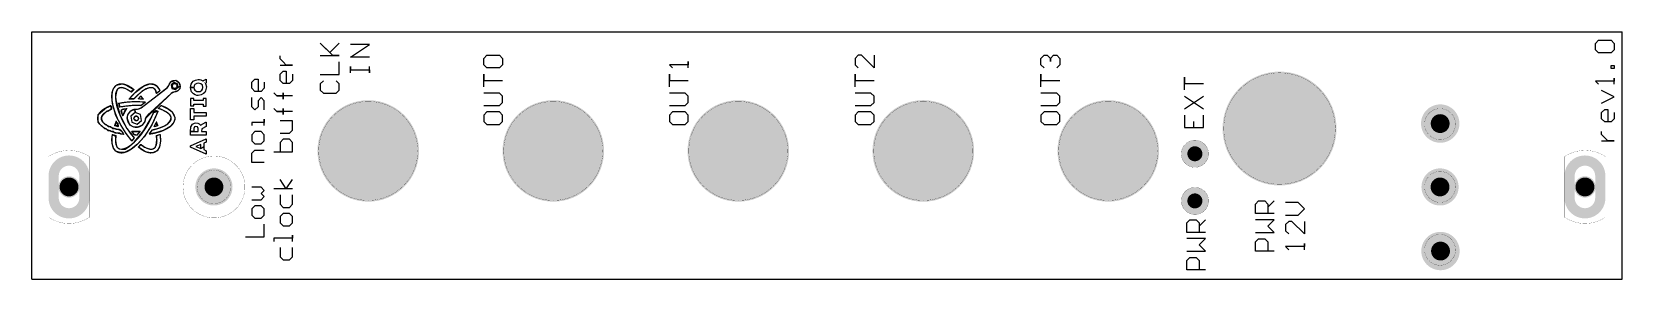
# Model space of a CAD drawing. Header units: millimetres. Extents: x 80 to 209, y 77 to 97.
import ezdxf

# ---------------------------------------------------------------- set-up
doc = ezdxf.new("R2010")
doc.units = ezdxf.units.MM
for name, color, linetype in [('BottomLayer', 5, 'Continuous'), ('BottomSolder', 6, 'Continuous'), ('Mechanical1', 6, 'Continuous'), ('Mechanical2', 216, 'Continuous'), ('Mechanical4', 56, 'Continuous'), ('MultiLayer', 9, 'Continuous'), ('PadHoleLayer', 156, 'Continuous'), ('TopLayer', 1, 'Continuous'), ('TopOverlay', 2, 'Continuous'), ('TopSolder', 216, 'Continuous')]:
    doc.layers.add(name, color=color, linetype=linetype)

msp = doc.modelspace()

# ---------------------------------------------------------------- linework, layer by layer
at = {"layer": 'BottomLayer'}
for points, const_width in [([(178.59, 88.91, 1), (183.09, 88.91, 1)], 4.5), ([(105.26, 87.1, 1), (109.26, 87.1, 1)], 4), ([(120.2, 87.1, 1), (124.2, 87.1, 1)], 4), ([(135.14, 87.1, 1), (139.14, 87.1, 1)], 4), ([(150.08, 87.1, 1), (154.08, 87.1, 1)], 4), ([(165.01, 87.1, 1), (169.01, 87.1, 1)], 4), ([(193.43, 89.31, 1), (194.19, 89.31, 1)], 0.762), ([(173.75, 86.87, 1), (174.25, 86.87, 1)], 0.5), ([(82.72, 84.19, 1), (83.48, 84.19, 1)], 0.762), ([(94.42, 84.19, 1), (95.18, 84.19, 1)], 0.762), ([(193.42, 84.19, 1), (194.18, 84.19, 1)], 0.762), ([(205.12, 84.19, 1), (205.88, 84.19, 1)], 0.762), ([(173.75, 83.06, 1), (174.25, 83.06, 1)], 0.5), ([(193.46, 79.01, 1), (194.22, 79.01, 1)], 0.762)]:
    msp.add_lwpolyline(points, format="xyb", close=True, dxfattribs=dict(at, const_width=const_width))
at = {"layer": 'BottomSolder'}
for points, const_width in [([(178.54, 88.91, 1), (183.14, 88.91, 1)], 4.6), ([(105.21, 87.1, 1), (109.31, 87.1, 1)], 4.1), ([(120.15, 87.1, 1), (124.25, 87.1, 1)], 4.1), ([(135.09, 87.1, 1), (139.19, 87.1, 1)], 4.1), ([(150.02, 87.1, 1), (154.13, 87.1, 1)], 4.1), ([(164.96, 87.1, 1), (169.06, 87.1, 1)], 4.1), ([(193.38, 89.31, 1), (194.25, 89.31, 1)], 0.864), ([(173.7, 86.87, 1), (174.31, 86.87, 1)], 0.602), ([(82.67, 84.19, 1), (83.53, 84.19, 1)], 0.864), ([(94.37, 84.19, 1), (95.23, 84.19, 1)], 0.864), ([(193.37, 84.19, 1), (194.23, 84.19, 1)], 0.864), ([(205.07, 84.19, 1), (205.93, 84.19, 1)], 0.864), ([(173.7, 83.06, 1), (174.31, 83.06, 1)], 0.602), ([(193.41, 79.01, 1), (194.27, 79.01, 1)], 0.864)]:
    msp.add_lwpolyline(points, format="xyb", close=True, dxfattribs=dict(at, const_width=const_width))
at = {"layer": 'Mechanical1'}
for points in [[(80.1, 96.72), (208.5, 96.72)], [(80.1, 96.72), (80.1, 96.72)], [(80.1, 76.74), (80.1, 96.72)], [(208.5, 76.75), (208.5, 96.72)], [(80.1, 76.74), (208.5, 76.74)], [(80.1, 76.74), (80.1, 76.74)], [(208.5, 76.74), (208.5, 76.75)]]:
    msp.add_lwpolyline(points, dxfattribs=at)
for points in [[(80.1, 96.72, 1), (80.1, 96.72, 1)], [(80.1, 96.72, 1), (80.1, 96.72, 1)], [(80.1, 96.72, 1), (80.1, 96.72, 1)], [(80.1, 96.72, 1), (80.1, 96.72, 1)], [(208.5, 96.72, 1), (208.5, 96.72, 1)], [(208.5, 96.72, 1), (208.5, 96.72, 1)], [(80.1, 76.74, 1), (80.1, 76.74, 1)], [(80.1, 76.74, 1), (80.1, 76.74, 1)], [(80.1, 76.74, 1), (80.1, 76.74, 1)], [(80.1, 76.74, 1), (80.1, 76.74, 1)], [(208.5, 76.75, 1), (208.5, 76.75, 1)], [(208.5, 76.75, 1), (208.5, 76.75, 1)], [(208.5, 76.74, 1), (208.5, 76.74, 1)], [(208.5, 76.74, 1), (208.5, 76.74, 1)]]:
    msp.add_lwpolyline(points, format="xyb", close=True, dxfattribs=at)
for points, const_width in [([(185.34, 88.91, 1), (176.34, 88.91, 1)], 0.0127), ([(111.26, 87.1, 1), (103.26, 87.1, 1)], 0.0127), ([(126.2, 87.1, 1), (118.2, 87.1, 1)], 0.0127), ([(141.14, 87.1, 1), (133.14, 87.1, 1)], 0.0127), ([(156.08, 87.1, 1), (148.08, 87.1, 1)], 0.0127), ([(171.01, 87.1, 1), (163.01, 87.1, 1)], 0.0127), ([(193.8, 90.52, 1), (193.8, 90.52, 1)], 0.00635), ([(193.8, 90.52, 1), (193.8, 90.52, 1)], 0.00635), ([(176.34, 88.91, 1), (176.34, 88.91, 1)], 0.00635), ([(185.34, 88.91, 1), (185.34, 88.91, 1)], 0.00635), ([(192.72, 88.65, 1), (192.72, 88.65, 1)], 0.00635), ([(192.72, 88.65, 1), (192.72, 88.65, 1)], 0.00635), ([(194.88, 88.65, 1), (194.89, 88.65, 1)], 0.00635), ([(194.88, 88.65, 1), (194.89, 88.65, 1)], 0.00635), ([(175.11, 86.87, 1), (172.91, 86.87, 1)], 0.0127), ([(193.8, 88.02, 1), (193.8, 88.02, 1)], 0.00635), ([(193.8, 88.02, 1), (193.8, 88.02, 1)], 0.00635), ([(81.45, 86.64, 1), (81.45, 86.64, 1)], 0.00635), ([(81.45, 86.64, 1), (81.45, 86.64, 1)], 0.00635), ([(84.75, 86.64, 1), (84.75, 86.64, 1)], 0.00635), ([(84.75, 86.64, 1), (84.75, 86.64, 1)], 0.00635), ([(103.26, 87.1, 1), (103.27, 87.1, 1)], 0.00635), ([(111.26, 87.1, 1), (111.27, 87.1, 1)], 0.00635), ([(118.2, 87.1, 1), (118.2, 87.1, 1)], 0.00635), ([(126.2, 87.1, 1), (126.2, 87.1, 1)], 0.00635), ([(133.13, 87.1, 1), (133.14, 87.1, 1)], 0.00635), ([(141.13, 87.1, 1), (141.14, 87.1, 1)], 0.00635), ([(148.07, 87.1, 1), (148.08, 87.1, 1)], 0.00635), ([(156.07, 87.1, 1), (156.08, 87.1, 1)], 0.00635), ([(163.01, 87.1, 1), (163.02, 87.1, 1)], 0.00635), ([(171.01, 87.1, 1), (171.02, 87.1, 1)], 0.00635), ([(172.91, 86.87, 1), (172.92, 86.87, 1)], 0.00635), ([(175.11, 86.87, 1), (175.12, 86.87, 1)], 0.00635), ([(203.85, 86.64, 1), (203.85, 86.64, 1)], 0.00635), ([(203.85, 86.64, 1), (203.85, 86.64, 1)], 0.00635), ([(207.15, 86.64, 1), (207.15, 86.64, 1)], 0.00635), ([(207.15, 86.64, 1), (207.15, 86.64, 1)], 0.00635), ([(94.8, 85.54, 1), (94.8, 85.54, 1)], 0.00635), ([(94.8, 85.54, 1), (94.8, 85.54, 1)], 0.00635), ([(193.8, 85.44, 1), (193.8, 85.44, 1)], 0.00635), ([(193.8, 85.44, 1), (193.8, 85.44, 1)], 0.00635), ([(93.63, 83.52, 1), (93.64, 83.52, 1)], 0.00635), ([(93.63, 83.52, 1), (93.64, 83.52, 1)], 0.00635), ([(95.97, 83.52, 1), (95.97, 83.52, 1)], 0.00635), ([(95.97, 83.52, 1), (95.97, 83.52, 1)], 0.00635), ([(175.11, 83.06, 1), (172.91, 83.06, 1)], 0.0127), ([(192.72, 83.57, 1), (192.72, 83.57, 1)], 0.00635), ([(192.72, 83.57, 1), (192.72, 83.57, 1)], 0.00635), ([(194.88, 83.57, 1), (194.89, 83.57, 1)], 0.00635), ([(194.88, 83.57, 1), (194.89, 83.57, 1)], 0.00635), ([(94.8, 82.84, 1), (94.8, 82.84, 1)], 0.00635), ([(94.8, 82.84, 1), (94.8, 82.84, 1)], 0.00635), ([(172.91, 83.06, 1), (172.92, 83.06, 1)], 0.00635), ([(175.11, 83.06, 1), (175.12, 83.06, 1)], 0.00635), ([(193.8, 82.94, 1), (193.8, 82.94, 1)], 0.00635), ([(193.8, 82.94, 1), (193.8, 82.94, 1)], 0.00635), ([(81.45, 81.74, 1), (81.45, 81.74, 1)], 0.00635), ([(81.45, 81.74, 1), (81.45, 81.74, 1)], 0.00635), ([(84.75, 81.74, 1), (84.75, 81.74, 1)], 0.00635), ([(84.75, 81.74, 1), (84.75, 81.74, 1)], 0.00635), ([(203.85, 81.74, 1), (203.85, 81.74, 1)], 0.00635), ([(203.85, 81.74, 1), (203.85, 81.74, 1)], 0.00635), ([(207.15, 81.74, 1), (207.15, 81.74, 1)], 0.00635), ([(207.15, 81.74, 1), (207.15, 81.74, 1)], 0.00635), ([(193.8, 80.36, 1), (193.8, 80.36, 1)], 0.00635), ([(193.8, 80.36, 1), (193.8, 80.36, 1)], 0.00635), ([(192.72, 78.49, 1), (192.72, 78.49, 1)], 0.00635), ([(192.72, 78.49, 1), (192.72, 78.49, 1)], 0.00635), ([(194.88, 78.49, 1), (194.89, 78.49, 1)], 0.00635), ([(194.88, 78.49, 1), (194.89, 78.49, 1)], 0.00635), ([(193.8, 77.86, 1), (193.8, 77.86, 1)], 0.00635), ([(193.8, 77.86, 1), (193.8, 77.86, 1)], 0.00635)]:
    msp.add_lwpolyline(points, format="xyb", close=True, dxfattribs=dict(at, const_width=const_width))
at = {"layer": 'Mechanical1', "const_width": 0.0127}
for points in [[(192.72, 88.65, -0.57735), (193.8, 90.52)], [(193.8, 90.52, -0.57735), (194.88, 88.65)], [(193.8, 88.02, -0.267949), (192.72, 88.65)], [(194.88, 88.65, -0.267949), (193.8, 88.02)], [(81.45, 86.64, -0.305816), (84.75, 86.64)], [(203.85, 86.64, -0.305816), (207.15, 86.64)], [(93.63, 83.52, -0.57735), (94.8, 85.54)], [(94.8, 85.54, -0.57735), (95.97, 83.52)], [(192.72, 83.57, -0.57735), (193.8, 85.44)], [(193.8, 85.44, -0.57735), (194.88, 83.57)], [(94.8, 82.84, -0.267949), (93.63, 83.52)], [(95.97, 83.52, -0.267949), (94.8, 82.84)], [(193.8, 82.94, -0.267949), (192.72, 83.57)], [(194.88, 83.57, -0.267949), (193.8, 82.94)], [(84.75, 81.74, -0.305816), (81.45, 81.74)], [(207.15, 81.74, -0.305816), (203.85, 81.74)], [(192.72, 78.49, -0.57735), (193.8, 80.36)], [(193.8, 80.36, -0.57735), (194.88, 78.49)], [(193.8, 77.86, -0.267949), (192.72, 78.49)], [(194.88, 78.49, -0.267949), (193.8, 77.86)]]:
    msp.add_lwpolyline(points, format="xyb", dxfattribs=at)
for points in [[(81.45, 81.74), (81.45, 86.64)], [(84.75, 81.74), (84.75, 86.64)], [(203.85, 81.74), (203.85, 86.64)], [(207.15, 81.74), (207.15, 86.64)]]:
    msp.add_lwpolyline(points, dxfattribs=at)
at = {"layer": 'Mechanical2', "const_width": 0.0127}
for points in [[(80.1, 96.52), (80.1, 96.72)], [(80.1, 96.72), (208.5, 96.72)], [(80.1, 76.94), (80.1, 96.52)], [(208.5, 96.52), (208.5, 96.72)], [(208.5, 76.94), (208.5, 96.52)], [(80.1, 76.74), (80.1, 76.94)], [(80.1, 76.74), (208.5, 76.74)], [(208.5, 76.74), (208.5, 76.94)]]:
    msp.add_lwpolyline(points, dxfattribs=at)
at = {"layer": 'Mechanical2', "const_width": 0.00635}
for points in [[(80.1, 96.72, 1), (80.1, 96.72, 1)], [(80.1, 96.72, 1), (80.1, 96.72, 1)], [(80.1, 96.52, 1), (80.1, 96.52, 1)], [(80.1, 96.52, 1), (80.1, 96.52, 1)], [(208.5, 96.72, 1), (208.5, 96.72, 1)], [(208.5, 96.72, 1), (208.5, 96.72, 1)], [(208.5, 96.52, 1), (208.5, 96.52, 1)], [(208.5, 96.52, 1), (208.5, 96.52, 1)], [(80.1, 76.94, 1), (80.1, 76.94, 1)], [(80.1, 76.94, 1), (80.1, 76.94, 1)], [(80.1, 76.74, 1), (80.1, 76.74, 1)], [(80.1, 76.74, 1), (80.1, 76.74, 1)], [(208.5, 76.94, 1), (208.5, 76.94, 1)], [(208.5, 76.94, 1), (208.5, 76.94, 1)], [(208.5, 76.74, 1), (208.5, 76.74, 1)], [(208.5, 76.74, 1), (208.5, 76.74, 1)]]:
    msp.add_lwpolyline(points, format="xyb", close=True, dxfattribs=at)
at = {"layer": 'Mechanical4', "const_width": 0.0127}
for points in [[(80.1, 96.52), (208.5, 96.52)], [(80.1, 76.94), (208.5, 76.94)]]:
    msp.add_lwpolyline(points, dxfattribs=at)
at = {"layer": 'Mechanical4', "const_width": 0.00635}
for points in [[(80.1, 96.52, 1), (80.1, 96.52, 1)], [(208.5, 96.52, 1), (208.5, 96.52, 1)], [(94.8, 86.69, 1), (94.8, 86.69, 1)], [(94.8, 86.69, 1), (94.8, 86.69, 1)], [(92.63, 82.94, 1), (92.64, 82.94, 1)], [(92.63, 82.94, 1), (92.64, 82.94, 1)], [(96.96, 82.94, 1), (96.97, 82.94, 1)], [(96.96, 82.94, 1), (96.97, 82.94, 1)], [(94.8, 81.69, 1), (94.8, 81.69, 1)], [(94.8, 81.69, 1), (94.8, 81.69, 1)], [(80.1, 76.94, 1), (80.1, 76.94, 1)], [(208.5, 76.94, 1), (208.5, 76.94, 1)]]:
    msp.add_lwpolyline(points, format="xyb", close=True, dxfattribs=at)
at = {"layer": 'Mechanical4', "const_width": 0.0127}
for points in [[(92.64, 82.94, -0.57735), (94.8, 86.69)], [(94.8, 86.69, -0.57735), (96.97, 82.94)], [(94.8, 81.69, -0.267949), (92.64, 82.94)], [(96.97, 82.94, -0.267949), (94.8, 81.69)]]:
    msp.add_lwpolyline(points, format="xyb", dxfattribs=at)
at = {"layer": 'MultiLayer'}
for points, const_width in [([(178.59, 88.91, 1), (183.09, 88.91, 1)], 4.5), ([(105.26, 87.1, 1), (109.26, 87.1, 1)], 4), ([(120.2, 87.1, 1), (124.2, 87.1, 1)], 4), ([(135.14, 87.1, 1), (139.14, 87.1, 1)], 4), ([(150.08, 87.1, 1), (154.08, 87.1, 1)], 4), ([(165.01, 87.1, 1), (169.01, 87.1, 1)], 4), ([(193.43, 89.31, 1), (194.19, 89.31, 1)], 0.762), ([(173.75, 86.87, 1), (174.25, 86.87, 1)], 0.5), ([(82.72, 84.19, 1), (83.48, 84.19, 1)], 0.762), ([(94.42, 84.19, 1), (95.18, 84.19, 1)], 0.762), ([(193.42, 84.19, 1), (194.18, 84.19, 1)], 0.762), ([(205.12, 84.19, 1), (205.88, 84.19, 1)], 0.762), ([(173.75, 83.06, 1), (174.25, 83.06, 1)], 0.5), ([(193.46, 79.01, 1), (194.22, 79.01, 1)], 0.762)]:
    msp.add_lwpolyline(points, format="xyb", close=True, dxfattribs=dict(at, const_width=const_width))
at = {"layer": 'PadHoleLayer'}
for points, const_width in [([(178.59, 88.91, 1), (183.09, 88.91, 1)], 4.5), ([(105.26, 87.1, 1), (109.26, 87.1, 1)], 4), ([(120.2, 87.1, 1), (124.2, 87.1, 1)], 4), ([(135.14, 87.1, 1), (139.14, 87.1, 1)], 4), ([(150.08, 87.1, 1), (154.08, 87.1, 1)], 4), ([(165.01, 87.1, 1), (169.01, 87.1, 1)], 4), ([(193.04, 89.31, 1), (194.59, 89.31, 1)], 1.55), ([(173.45, 86.87, 1), (174.55, 86.87, 1)], 1.1), ([(81.86, 83.3), (81.86, 85.08, -1), (84.34, 85.08), (84.34, 83.3, -1)], 0.825), ([(204.26, 83.3), (204.26, 85.08, -1), (206.74, 85.08), (206.74, 83.3, -1)], 0.825), ([(94.05, 84.19, 1), (95.55, 84.19, 1)], 1.5), ([(193.05, 84.19, 1), (194.55, 84.19, 1)], 1.5), ([(173.45, 83.06, 1), (174.55, 83.06, 1)], 1.1), ([(193.06, 79.01, 1), (194.61, 79.01, 1)], 1.55)]:
    msp.add_lwpolyline(points, format="xyb", close=True, dxfattribs=dict(at, const_width=const_width))
at = {"layer": 'TopLayer'}
for points, const_width in [([(178.59, 88.91, 1), (183.09, 88.91, 1)], 4.5), ([(105.26, 87.1, 1), (109.26, 87.1, 1)], 4), ([(120.2, 87.1, 1), (124.2, 87.1, 1)], 4), ([(135.14, 87.1, 1), (139.14, 87.1, 1)], 4), ([(150.08, 87.1, 1), (154.08, 87.1, 1)], 4), ([(165.01, 87.1, 1), (169.01, 87.1, 1)], 4), ([(193.43, 89.31, 1), (194.19, 89.31, 1)], 0.762), ([(173.75, 86.87, 1), (174.25, 86.87, 1)], 0.5), ([(82.72, 84.19, 1), (83.48, 84.19, 1)], 0.762), ([(94.42, 84.19, 1), (95.18, 84.19, 1)], 0.762), ([(193.42, 84.19, 1), (194.18, 84.19, 1)], 0.762), ([(205.12, 84.19, 1), (205.88, 84.19, 1)], 0.762), ([(173.75, 83.06, 1), (174.25, 83.06, 1)], 0.5), ([(193.46, 79.01, 1), (194.22, 79.01, 1)], 0.762)]:
    msp.add_lwpolyline(points, format="xyb", close=True, dxfattribs=dict(at, const_width=const_width))
at = {"layer": 'TopOverlay'}
for p, q in [((104.4, 94.8), (103.39, 95.82)), ((103.39, 95.82), (104.15, 95.06)), ((104.15, 95.06), (104.91, 95.82)), ((105.82, 94.68), (107.35, 95.69)), ((107.35, 95.69), (105.82, 95.69)), ((206.34, 95.79), (206.59, 96.04)), ((206.34, 95.28), (206.34, 95.79)), ((206.59, 95.03), (206.34, 95.28)), ((206.59, 96.04), (207.61, 96.04)), ((207.61, 95.03), (206.59, 95.03)), ((207.61, 96.04), (207.86, 95.79)), ((207.86, 95.28), (207.61, 95.03)), ((207.86, 95.79), (207.86, 95.28)), ((100.14, 94.54), (100.14, 94.79)), ((100.39, 94.29), (100.14, 94.54)), ((100.14, 94.04), (101.14, 94.04)), ((100.64, 94.04), (100.39, 94.29)), ((101.14, 94.04), (100.64, 94.04)), ((103.39, 94.8), (104.91, 94.8)), ((104.91, 94.8), (104.4, 94.8)), ((104.91, 93.28), (104.91, 94.3)), ((107.35, 94.68), (105.82, 94.68)), ((105.82, 93.41), (105.82, 93.91)), ((105.82, 93.91), (105.82, 93.66)), ((107.35, 93.41), (107.35, 93.91)), ((116.58, 94.57), (116.83, 94.83)), ((116.58, 94.06), (116.58, 94.57)), ((116.83, 93.81), (116.58, 94.06)), ((116.83, 94.83), (117.85, 94.83)), ((117.85, 93.81), (116.83, 93.81)), ((117.85, 94.83), (118.1, 94.57)), ((118.1, 94.06), (117.85, 93.81)), ((118.1, 94.57), (118.1, 94.06)), ((133.1, 94.06), (131.58, 94.06)), ((131.58, 94.06), (131.83, 93.81)), ((133.1, 93.81), (133.1, 94.32)), ((133.1, 94.32), (133.1, 94.06)), ((146.83, 94.83), (146.58, 94.57)), ((146.58, 94.57), (146.58, 94.06)), ((146.58, 94.06), (146.83, 93.81)), ((147.09, 94.83), (146.83, 94.83)), ((148.1, 93.81), (147.09, 94.83)), ((148.1, 94.83), (148.1, 93.81)), ((161.58, 94.57), (161.83, 94.83)), ((161.58, 94.06), (161.58, 94.57)), ((161.83, 93.81), (161.58, 94.06)), ((161.83, 94.83), (162.09, 94.83)), ((162.09, 94.83), (162.34, 94.57)), ((162.34, 94.57), (162.59, 94.83)), ((162.34, 94.57), (162.34, 94.32)), ((162.34, 94.32), (162.34, 94.57)), ((162.59, 94.83), (162.85, 94.83)), ((162.85, 94.83), (163.1, 94.57)), ((163.1, 94.06), (162.85, 93.81)), ((163.1, 94.57), (163.1, 94.06)), ((207.61, 93.76), (207.61, 94.01)), ((207.61, 94.01), (207.86, 94.01)), ((207.86, 93.76), (207.61, 93.76)), ((207.86, 94.01), (207.86, 93.76)), ((86.93, 92.41), (87.41, 92.52)), ((87.41, 92.52), (87.75, 92.42)), ((89.11, 92.33), (89.62, 92.51)), ((89.62, 92.51), (89.96, 92.48)), ((89.96, 92.48), (90.2, 92.34)), ((91.16, 92.39), (91.27, 92.61)), ((91.27, 92.61), (91.33, 92.69)), ((91.33, 92.69), (91.73, 92.81)), ((91.58, 92.64), (91.35, 92.45)), ((91.52, 92.5), (91.47, 92.45)), ((91.59, 92.53), (91.52, 92.5)), ((91.86, 92.53), (91.58, 92.64)), ((91.63, 92.53), (91.59, 92.53)), ((91.63, 92.53), (91.63, 92.53)), ((91.67, 92.53), (91.63, 92.53)), ((91.63, 92.53), (91.63, 92.53)), ((91.74, 92.5), (91.67, 92.53)), ((91.73, 92.81), (91.88, 92.68)), ((91.79, 92.45), (91.74, 92.5)), ((91.91, 92.24), (91.86, 92.53)), ((91.88, 92.68), (91.97, 92.63)), ((91.97, 92.63), (92.08, 92.34)), ((92.9, 92.23), (92.95, 92.5)), ((92.95, 92.5), (93.03, 92.63)), ((93.03, 92.63), (93.13, 92.73)), ((93.13, 92.73), (93.31, 92.83)), ((93.27, 92.46), (93.21, 92.35)), ((93.41, 92.55), (93.27, 92.46)), ((93.31, 92.83), (93.54, 92.86)), ((93.54, 92.57), (93.41, 92.55)), ((93.54, 92.86), (93.63, 92.86)), ((93.74, 92.53), (93.54, 92.57)), ((93.63, 92.86), (93.74, 92.84)), ((93.74, 92.84), (93.91, 92.77)), ((93.87, 92.4), (93.74, 92.53)), ((93.91, 92.77), (94.16, 92.9)), ((94.16, 92.59), (94.13, 92.56)), ((94.13, 92.56), (94.2, 92.27)), ((94.16, 92.9), (94.16, 92.59)), ((97.86, 92.66), (98.11, 92.91)), ((97.86, 92.16), (97.86, 92.66)), ((98.11, 92.91), (98.36, 92.91)), ((98.36, 92.91), (98.36, 91.91)), ((98.86, 92.66), (98.86, 92.16)), ((100.14, 93.29), (100.39, 93.54)), ((100.14, 92.79), (100.14, 93.29)), ((100.39, 92.54), (100.14, 92.79)), ((100.39, 93.54), (100.64, 93.54)), ((100.89, 92.54), (100.39, 92.54)), ((100.64, 93.54), (100.64, 92.54)), ((101.14, 92.79), (100.89, 92.54)), ((101.14, 93.29), (101.14, 92.79)), ((103.39, 93.28), (104.91, 93.28)), ((103.64, 92.77), (103.39, 92.52)), ((103.39, 92.52), (103.39, 92.01)), ((104.91, 92.52), (104.66, 92.77)), ((104.91, 92.01), (104.91, 92.52)), ((105.82, 93.66), (107.35, 93.66)), ((107.35, 93.66), (107.35, 93.41)), ((116.58, 92.29), (116.58, 93.3)), ((116.58, 93.3), (116.58, 92.8)), ((116.58, 92.8), (118.1, 92.8)), ((131.58, 92.29), (131.58, 93.3)), ((131.58, 93.3), (131.58, 92.8)), ((131.58, 92.8), (133.1, 92.8)), ((146.58, 92.29), (146.58, 93.3)), ((146.58, 93.3), (146.58, 92.8)), ((146.58, 92.8), (148.1, 92.8)), ((161.58, 92.29), (161.58, 93.3)), ((161.58, 93.3), (161.58, 92.8)), ((161.58, 92.8), (163.1, 92.8)), ((173.17, 92.03), (173.17, 93.05)), ((173.17, 93.05), (173.17, 92.54)), ((173.17, 92.54), (174.69, 92.54)), ((207.86, 92.74), (206.34, 92.74)), ((206.34, 92.74), (206.59, 92.49)), ((207.86, 92.49), (207.86, 92.99)), ((207.86, 92.99), (207.86, 92.74)), ((86.56, 91.46), (86.59, 91.83)), ((86.62, 90.93), (86.56, 91.46)), ((86.59, 91.83), (86.7, 92.15)), ((86.7, 92.15), (86.93, 92.41)), ((86.92, 91.9), (86.85, 91.51)), ((86.85, 91.51), (86.88, 91.2)), ((86.88, 91.2), (87.23, 89.96)), ((87.03, 92.11), (86.92, 91.9)), ((87.32, 92.22), (87.03, 92.11)), ((87.69, 92.13), (87.32, 92.22)), ((88.12, 91.87), (87.69, 92.13)), ((87.75, 92.42), (88.34, 92.06)), ((87.97, 91.31), (88.43, 91.81)), ((88.34, 91.31), (87.97, 91.31)), ((88.34, 92.06), (88.12, 91.87)), ((88.65, 91.61), (88.34, 91.31)), ((88.43, 91.81), (89.11, 92.33)), ((88.97, 91.89), (88.65, 91.61)), ((88.69, 91.32), (88.87, 91.51)), ((89.06, 91.29), (88.69, 91.32)), ((88.87, 91.51), (88.89, 91.53)), ((88.89, 91.53), (89.06, 91.29)), ((88.92, 90.58), (91.02, 92.21)), ((89.34, 92.11), (88.97, 91.89)), ((91.34, 91.73), (89.27, 89.71)), ((89.62, 92.21), (89.34, 92.11)), ((89.89, 92.19), (89.62, 92.21)), ((90.09, 92.01), (89.89, 92.19)), ((90.17, 91.75), (90.09, 92.01)), ((90.43, 91.95), (90.17, 91.75)), ((90.2, 92.34), (90.4, 92.04)), ((90.4, 92.04), (90.43, 91.95)), ((91.02, 92.21), (91.16, 92.39)), ((91.46, 91.81), (91.34, 91.73)), ((91.35, 92.45), (91.4, 92.15)), ((91.4, 92.15), (91.68, 92.05)), ((91.47, 92.45), (91.44, 92.38)), ((91.44, 92.38), (91.44, 92.34)), ((91.44, 92.34), (91.44, 92.34)), ((91.44, 92.34), (91.44, 92.34)), ((91.44, 92.34), (91.44, 92.31)), ((91.44, 92.31), (91.47, 92.24)), ((91.66, 91.88), (91.46, 91.81)), ((91.47, 92.24), (91.52, 92.18)), ((91.52, 92.18), (91.59, 92.16)), ((91.59, 92.16), (91.63, 92.16)), ((91.63, 92.16), (91.63, 92.16)), ((91.63, 92.16), (91.63, 92.16)), ((91.63, 92.16), (91.67, 92.16)), ((91.91, 91.98), (91.66, 91.88)), ((91.67, 92.16), (91.74, 92.18)), ((91.68, 92.05), (91.91, 92.24)), ((91.74, 92.18), (91.79, 92.24)), ((91.82, 92.38), (91.79, 92.45)), ((91.79, 92.24), (91.82, 92.31)), ((91.82, 92.34), (91.82, 92.38)), ((91.82, 92.31), (91.82, 92.34)), ((91.82, 92.34), (91.82, 92.34)), ((91.82, 92.34), (91.82, 92.34)), ((92.08, 92.34), (91.91, 92.24)), ((91.91, 92.24), (92.08, 92.34)), ((92.06, 92.12), (91.91, 91.98)), ((92.08, 92.34), (92.06, 92.12)), ((92.93, 92.05), (92.9, 92.23)), ((92.9, 92.23), (93.18, 92.23)), ((93.18, 92.23), (92.9, 92.23)), ((93.17, 91.33), (92.92, 91.33)), ((92.92, 91.33), (92.92, 90.74)), ((93, 91.87), (92.93, 92.05)), ((93.15, 91.72), (93, 91.87)), ((93.28, 91.64), (93.15, 91.72)), ((93.17, 91.18), (93.17, 91.33)), ((93.92, 91.18), (93.17, 91.18)), ((93.21, 92.35), (93.18, 92.23)), ((93.18, 92.23), (93.21, 92.1)), ((93.21, 92.1), (93.26, 92)), ((93.26, 92), (93.41, 91.91)), ((93.42, 91.59), (93.28, 91.64)), ((93.41, 91.91), (93.62, 91.89)), ((93.54, 91.59), (93.42, 91.59)), ((93.78, 91.63), (93.54, 91.59)), ((93.62, 91.89), (93.68, 91.91)), ((93.68, 91.91), (93.82, 92)), ((93.96, 91.73), (93.78, 91.63)), ((93.82, 92), (93.89, 92.1)), ((93.91, 92.23), (93.87, 92.4)), ((93.89, 92.1), (93.91, 92.23)), ((94.16, 91.34), (93.92, 91.34)), ((93.92, 91.34), (93.92, 91.18)), ((94.07, 91.82), (93.96, 91.73)), ((94.13, 91.95), (94.07, 91.82)), ((94.2, 92.27), (94.13, 91.95)), ((94.16, 90.73), (94.16, 91.34)), ((98.11, 91.91), (97.86, 92.16)), ((97.86, 90.66), (97.86, 91.41)), ((98.61, 91.91), (98.11, 91.91)), ((98.61, 91.41), (98.36, 91.16)), ((98.86, 92.16), (98.61, 91.91)), ((98.86, 91.16), (98.61, 91.41)), ((99.89, 91.54), (99.64, 91.79)), ((101.14, 91.54), (99.89, 91.54)), ((99.89, 91.54), (100.39, 91.54)), ((100.39, 91.54), (99.89, 91.54)), ((100.39, 91.29), (100.39, 91.79)), ((100.39, 91.79), (100.39, 91.54)), ((100.39, 91.54), (100.39, 91.29)), ((103.39, 92.01), (103.64, 91.76)), ((103.64, 91.76), (104.66, 91.76)), ((104.66, 91.76), (104.91, 92.01)), ((117.85, 91.78), (116.58, 91.78)), ((118.1, 91.53), (117.85, 91.78)), ((118.1, 91.02), (118.1, 91.53)), ((132.85, 91.78), (131.58, 91.78)), ((133.1, 91.53), (132.85, 91.78)), ((133.1, 91.02), (133.1, 91.53)), ((147.85, 91.78), (146.58, 91.78)), ((148.1, 91.53), (147.85, 91.78)), ((148.1, 91.02), (148.1, 91.53)), ((162.85, 91.78), (161.58, 91.78)), ((163.1, 91.53), (162.85, 91.78)), ((163.1, 91.02), (163.1, 91.53)), ((173.17, 90.51), (174.69, 91.52)), ((173.17, 91.52), (174.69, 90.51)), ((207.86, 91.47), (206.85, 91.98)), ((206.85, 90.96), (207.86, 91.47)), ((85.44, 90.03), (86.14, 90.63)), ((85.44, 89.43), (85.44, 90.03)), ((85.81, 89.97), (85.71, 89.86)), ((85.85, 90.01), (85.81, 90.01)), ((85.81, 90.01), (85.81, 89.97)), ((86.16, 90.32), (85.85, 90.01)), ((86.14, 90.63), (86.24, 90.63)), ((86.29, 90.32), (86.16, 90.32)), ((86.24, 90.63), (86.34, 90.73)), ((86.45, 90.47), (86.29, 90.32)), ((86.34, 90.73), (86.44, 90.73)), ((86.44, 90.73), (86.46, 90.76)), ((86.53, 90.47), (86.45, 90.47)), ((86.46, 90.76), (86.53, 90.69)), ((86.53, 90.69), (86.53, 90.47)), ((86.88, 89.96), (86.62, 90.93)), ((87.31, 89.15), (86.88, 89.96)), ((87.54, 91.01), (87.12, 90.94)), ((87.12, 90.94), (87.14, 90.93)), ((87.14, 90.93), (87.18, 90.65)), ((87.18, 90.65), (88.01, 90.76)), ((87.23, 89.96), (87.77, 88.92)), ((87.34, 90.43), (87.74, 90.53)), ((87.34, 90.33), (87.34, 90.43)), ((87.44, 89.93), (87.34, 90.33)), ((87.74, 90.53), (87.44, 89.93)), ((88.38, 91.08), (87.54, 91.01)), ((87.8, 89.74), (87.85, 90.01)), ((87.85, 90.01), (88.06, 90.31)), ((88.01, 90.76), (88.63, 90.79)), ((88.06, 90.31), (88.4, 90.47)), ((88.44, 90.2), (88.08, 89.9)), ((88.08, 89.9), (88.16, 89.43)), ((89.26, 91.04), (88.38, 91.08)), ((88.44, 90.2), (88.4, 90.47)), ((88.4, 90.47), (88.64, 90.47)), ((88.4, 90.47), (88.44, 90.2)), ((88.43, 89.89), (88.52, 89.92)), ((88.88, 90.03), (88.44, 90.2)), ((88.52, 89.92), (88.66, 89.86)), ((88.63, 90.79), (88.91, 90.78)), ((88.64, 90.47), (88.92, 90.58)), ((88.96, 89.57), (88.88, 90.03)), ((88.91, 90.78), (89.26, 91.04)), ((89.7, 89.71), (89.91, 90.19)), ((90.26, 90.29), (89.79, 89.22)), ((89.91, 90.19), (90.1, 90.36)), ((90.1, 90.36), (90.26, 90.29)), ((90.3, 90.54), (90.54, 90.77)), ((90.51, 90.47), (90.3, 90.54)), ((90.98, 90.23), (90.51, 90.47)), ((90.54, 90.77), (91.13, 90.48)), ((91.23, 90.02), (90.98, 90.23)), ((91.13, 90.48), (91.42, 90.25)), ((91.34, 89.79), (91.23, 90.02)), ((91.42, 90.25), (91.64, 89.81)), ((92.92, 90.74), (93.17, 90.74)), ((92.92, 90.52), (93.17, 90.52)), ((92.92, 89.6), (92.92, 90.52)), ((93.17, 90.74), (93.17, 90.89)), ((93.17, 90.89), (93.92, 90.89)), ((93.17, 90.52), (93.17, 90.2)), ((93.17, 90.2), (94.16, 90.2)), ((94.16, 89.92), (93.17, 89.92)), ((93.17, 89.92), (93.17, 89.6)), ((93.92, 90.89), (93.92, 90.73)), ((93.92, 90.73), (94.16, 90.73)), ((94.16, 90.2), (94.16, 89.92)), ((98.11, 90.41), (97.86, 90.66)), ((98.36, 90.66), (98.11, 90.41)), ((98.36, 91.16), (98.36, 90.66)), ((98.86, 90.41), (98.86, 91.16)), ((99.89, 90.29), (99.64, 90.54)), ((101.14, 90.29), (99.89, 90.29)), ((99.89, 90.29), (100.39, 90.29)), ((100.39, 90.29), (99.89, 90.29)), ((100.39, 90.04), (100.39, 90.54)), ((100.39, 90.54), (100.39, 90.29)), ((100.39, 90.29), (100.39, 90.04)), ((116.58, 90.76), (117.85, 90.76)), ((116.83, 90.26), (116.58, 90)), ((116.58, 90), (116.58, 89.49)), ((117.85, 90.26), (116.83, 90.26)), ((117.85, 90.76), (118.1, 91.02)), ((118.1, 90), (117.85, 90.26)), ((118.1, 89.49), (118.1, 90)), ((131.58, 90.76), (132.85, 90.76)), ((131.83, 90.26), (131.58, 90)), ((131.58, 90), (131.58, 89.49)), ((132.85, 90.26), (131.83, 90.26)), ((132.85, 90.76), (133.1, 91.02)), ((133.1, 90), (132.85, 90.26)), ((133.1, 89.49), (133.1, 90)), ((146.58, 90.76), (147.85, 90.76)), ((146.83, 90.26), (146.58, 90)), ((146.58, 90), (146.58, 89.49)), ((147.85, 90.26), (146.83, 90.26)), ((147.85, 90.76), (148.1, 91.02)), ((148.1, 90), (147.85, 90.26)), ((148.1, 89.49), (148.1, 90)), ((161.58, 90.76), (162.85, 90.76)), ((161.83, 90.26), (161.58, 90)), ((161.58, 90), (161.58, 89.49)), ((162.85, 90.26), (161.83, 90.26)), ((162.85, 90.76), (163.1, 91.02)), ((163.1, 90), (162.85, 90.26)), ((163.1, 89.49), (163.1, 90)), ((173.17, 90), (173.17, 88.98)), ((174.69, 88.98), (174.69, 90)), ((206.85, 90.2), (207.1, 90.46)), ((206.85, 89.69), (206.85, 90.2)), ((207.1, 90.46), (207.36, 90.46)), ((207.36, 90.46), (207.36, 89.44)), ((207.86, 90.2), (207.86, 89.69)), ((85.6, 89.27), (85.44, 89.43)), ((85.6, 89.25), (85.6, 89.27)), ((85.71, 89.13), (85.6, 89.25)), ((85.71, 89.86), (85.71, 89.6)), ((85.71, 89.6), (85.81, 89.49)), ((85.74, 89.13), (85.71, 89.13)), ((85.98, 88.88), (85.74, 89.13)), ((85.81, 89.49), (85.81, 89.44)), ((85.81, 89.44), (86.02, 89.24)), ((86.11, 88.88), (85.98, 88.88)), ((86.02, 89.24), (86.1, 89.24)), ((86.1, 89.24), (86.27, 89.07)), ((86.27, 88.73), (86.11, 88.88)), ((86.27, 89.07), (86.46, 89.07)), ((86.44, 88.73), (86.27, 88.73)), ((86.5, 88.67), (86.44, 88.73)), ((86.46, 89.07), (86.61, 88.92)), ((86.7, 88.67), (86.5, 88.67)), ((86.61, 88.92), (86.82, 88.92)), ((86.82, 88.54), (86.7, 88.67)), ((86.82, 88.92), (86.88, 88.86)), ((86.84, 89.23), (86.94, 89.43)), ((86.84, 89.13), (86.84, 89.23)), ((87.04, 89.13), (86.84, 89.13)), ((86.88, 88.86), (87.14, 88.86)), ((86.94, 89.43), (87.04, 89.33)), ((87.04, 89.33), (87.04, 89.13)), ((87.14, 88.86), (87.24, 88.76)), ((87.24, 88.76), (87.3, 88.76)), ((87.3, 88.76), (87.3, 88.72)), ((87.3, 88.72), (87.44, 88.58)), ((87.72, 88.52), (87.31, 89.15)), ((87.77, 88.92), (88.35, 88.15)), ((87.97, 89.27), (87.8, 89.74)), ((88.05, 89.18), (87.97, 89.27)), ((88.28, 89.05), (88.05, 89.18)), ((88.16, 89.43), (88.6, 89.27)), ((88.18, 88.67), (88.17, 88.68)), ((88.17, 88.68), (88.81, 88.66)), ((88.37, 88.42), (88.18, 88.67)), ((88.66, 89.02), (88.28, 89.05)), ((88.34, 89.73), (88.43, 89.89)), ((88.4, 89.61), (88.34, 89.73)), ((88.38, 87.83), (89.15, 88.75)), ((88.53, 89.54), (88.4, 89.61)), ((88.66, 89.58), (88.53, 89.54)), ((88.81, 88.66), (88.58, 88.38)), ((88.6, 89.27), (88.96, 89.57)), ((88.66, 89.86), (88.71, 89.73)), ((88.71, 89.73), (88.66, 89.58)), ((89, 89.18), (88.66, 89.02)), ((89.22, 89.48), (89, 89.18)), ((89.15, 88.75), (89.7, 89.71)), ((89.79, 89.22), (89.17, 88.24)), ((89.27, 89.71), (89.22, 89.48)), ((89.61, 88.49), (89.81, 88.79)), ((89.81, 88.79), (90.28, 88.91)), ((89.98, 89.08), (90.13, 89.38)), ((90.27, 89.14), (89.98, 89.08)), ((90.79, 88.79), (90.09, 88.55)), ((90.13, 89.38), (90.27, 89.14)), ((90.28, 88.91), (90.8, 89.12)), ((91.24, 89.04), (90.79, 88.79)), ((90.8, 89.12), (91.09, 89.3)), ((91.09, 89.3), (91.3, 89.55)), ((91.53, 89.38), (91.24, 89.04)), ((91.3, 89.55), (91.34, 89.79)), ((91.64, 89.64), (91.53, 89.38)), ((91.64, 89.81), (91.64, 89.64)), ((93.17, 89.6), (92.92, 89.6)), ((92.92, 88.67), (92.93, 89.06)), ((92.92, 88.37), (92.92, 88.67)), ((92.92, 88.67), (93.54, 88.66)), ((93.17, 88.67), (92.92, 88.67)), ((92.93, 89.06), (93.07, 89.26)), ((93.07, 89.26), (93.22, 89.34)), ((93.23, 89.04), (93.17, 88.92)), ((93.17, 88.92), (93.17, 88.67)), ((93.22, 89.34), (93.33, 89.36)), ((93.33, 89.07), (93.23, 89.04)), ((93.33, 89.36), (93.5, 89.34)), ((93.46, 89.05), (93.33, 89.07)), ((93.54, 88.92), (93.46, 89.05)), ((93.5, 89.34), (93.61, 89.28)), ((93.54, 88.66), (93.54, 88.92)), ((93.61, 89.28), (93.71, 89.18)), ((93.71, 89.18), (94.14, 89.42)), ((93.81, 88.88), (93.79, 88.66)), ((93.79, 88.66), (94.16, 88.66)), ((94.16, 89.08), (93.81, 88.88)), ((94.14, 89.42), (94.16, 89.42)), ((94.16, 89.42), (94.16, 89.08)), ((94.16, 88.66), (94.16, 88.37)), ((98.86, 89.41), (97.86, 89.41)), ((97.86, 89.41), (97.86, 89.16)), ((98.11, 88.66), (97.86, 88.41)), ((98.61, 88.66), (98.11, 88.66)), ((98.86, 88.41), (98.61, 88.66)), ((98.86, 89.16), (98.86, 89.66)), ((98.86, 89.66), (98.86, 89.41)), ((101.14, 89.54), (100.14, 89.54)), ((100.89, 88.54), (101.14, 88.79)), ((101.14, 88.79), (101.14, 89.54)), ((116.58, 89.49), (116.83, 89.24)), ((116.83, 89.24), (117.85, 89.24)), ((117.85, 89.24), (118.1, 89.49)), ((131.58, 89.49), (131.83, 89.24)), ((131.83, 89.24), (132.85, 89.24)), ((132.85, 89.24), (133.1, 89.49)), ((146.58, 89.49), (146.83, 89.24)), ((146.83, 89.24), (147.85, 89.24)), ((147.85, 89.24), (148.1, 89.49)), ((161.58, 89.49), (161.83, 89.24)), ((161.83, 89.24), (162.85, 89.24)), ((162.85, 89.24), (163.1, 89.49)), ((173.17, 88.98), (174.69, 88.98)), ((173.93, 88.98), (173.93, 89.49)), ((207.1, 89.44), (206.85, 89.69)), ((206.85, 88.42), (206.85, 88.68)), ((207.61, 89.44), (207.1, 89.44)), ((207.86, 89.69), (207.61, 89.44)), ((86.56, 88.03), (86.6, 88.42)), ((86.58, 87.71), (86.56, 88.03)), ((86.7, 87.32), (86.58, 87.71)), ((86.6, 88.42), (86.88, 88.34)), ((87.2, 88.54), (86.82, 88.54)), ((86.88, 88.34), (86.86, 87.94)), ((86.86, 87.94), (86.91, 87.58)), ((86.91, 87.58), (87, 87.39)), ((87, 87.39), (87.17, 87.26)), ((87.28, 88.46), (87.2, 88.54)), ((87.44, 88.46), (87.28, 88.46)), ((87.44, 88.58), (87.44, 88.46)), ((87.62, 87.25), (87.97, 87.49)), ((88.16, 87.92), (87.72, 88.52)), ((87.97, 87.49), (88.38, 87.83)), ((88.63, 87.65), (88.11, 87.23)), ((88.35, 88.15), (88.16, 87.92)), ((88.58, 88.38), (88.37, 88.42)), ((89.17, 88.24), (88.63, 87.65)), ((88.71, 87.4), (88.91, 87.61)), ((89.28, 87.04), (88.71, 87.4)), ((88.91, 87.61), (89.2, 87.41)), ((89.2, 87.41), (89.62, 87.25)), ((90.09, 88.55), (89.61, 88.49)), ((89.82, 87.24), (90.02, 87.35)), ((90.02, 87.35), (90.14, 87.57)), ((90.14, 87.57), (90.19, 87.96)), ((90.17, 88.34), (90.45, 88.42)), ((90.19, 87.96), (90.17, 88.34)), ((90.4, 87.42), (90.23, 87.12)), ((90.49, 87.88), (90.4, 87.42)), ((90.45, 88.42), (90.49, 87.88)), ((92.9, 87.52), (94.16, 88.09)), ((92.9, 87.4), (92.9, 87.52)), ((94.16, 86.83), (92.9, 87.4)), ((94.16, 88.37), (92.92, 88.37)), ((93.74, 87.63), (93.35, 87.46)), ((93.35, 87.46), (93.74, 87.29)), ((93.74, 87.29), (93.74, 87.63)), ((93.98, 87.42), (93.74, 87.29)), ((93.74, 87.29), (93.98, 87.42)), ((94.16, 87.8), (93.98, 87.72)), ((93.98, 87.72), (93.98, 87.42)), ((93.98, 87.42), (93.98, 87.21)), ((94.16, 88.09), (94.16, 87.8)), ((97.86, 88.41), (97.86, 87.91)), ((97.86, 87.91), (98.11, 87.66)), ((98.11, 87.66), (98.61, 87.66)), ((98.61, 87.66), (98.86, 87.91)), ((98.86, 87.91), (98.86, 88.41)), ((100.14, 88.54), (100.89, 88.54)), ((100.39, 88.04), (100.14, 87.79)), ((100.14, 87.79), (100.14, 87.04)), ((100.64, 88.04), (100.39, 88.04)), ((100.89, 88.04), (100.64, 88.04)), ((101.14, 87.79), (100.89, 88.04)), ((101.14, 87.04), (101.14, 87.79)), ((207.1, 88.17), (206.85, 88.42)), ((206.85, 87.92), (207.86, 87.92)), ((207.36, 87.92), (207.1, 88.17)), ((207.86, 87.92), (207.36, 87.92)), ((86.89, 87.08), (86.7, 87.32)), ((87.24, 86.97), (86.89, 87.08)), ((87.17, 87.26), (87.35, 87.24)), ((87.57, 86.97), (87.24, 86.97)), ((87.35, 87.24), (87.62, 87.25)), ((88.11, 87.23), (87.57, 86.97)), ((89.67, 86.94), (89.28, 87.04)), ((89.62, 87.25), (89.82, 87.24)), ((89.93, 86.97), (89.67, 86.94)), ((90.23, 87.12), (89.93, 86.97)), ((93.98, 87.21), (94.16, 87.12)), ((94.16, 87.12), (94.16, 86.83)), ((97.86, 86.91), (98.11, 87.16)), ((97.86, 86.16), (97.86, 86.91)), ((98.86, 86.16), (97.86, 86.16)), ((98.11, 87.16), (98.86, 87.16)), ((99.64, 87.04), (101.14, 87.04)), ((100.64, 84.04), (100.14, 84.79)), ((100.64, 84.04), (101.14, 84.79)), ((98.61, 84.16), (97.86, 84.16)), ((98.86, 83.91), (98.61, 84.16)), ((98.61, 83.66), (98.86, 83.91)), ((98.86, 83.41), (98.61, 83.66)), ((101.14, 84.04), (99.64, 84.04)), ((100.14, 83.54), (100.14, 82.79)), ((101.14, 82.79), (101.14, 83.54)), ((97.86, 83.16), (98.61, 83.16)), ((98.11, 82.67), (97.86, 82.42)), ((97.86, 82.42), (97.86, 81.92)), ((98.61, 82.67), (98.11, 82.67)), ((98.61, 83.16), (98.86, 83.41)), ((98.86, 82.42), (98.61, 82.67)), ((98.86, 81.92), (98.86, 82.42)), ((100.14, 82.79), (100.39, 82.54)), ((100.39, 82.54), (100.89, 82.54)), ((100.89, 82.54), (101.14, 82.79)), ((178.89, 82.8), (179.14, 83.06)), ((178.89, 82.04), (178.89, 82.8)), ((179.14, 83.06), (179.65, 83.06)), ((179.65, 83.06), (179.9, 82.8)), ((179.9, 82.55), (180.41, 83.06)), ((179.9, 82.8), (179.9, 82.04)), ((182.34, 82.93), (181.32, 82.93)), ((182.85, 82.42), (182.34, 82.93)), ((182.34, 81.91), (182.85, 82.42)), ((97.86, 81.92), (98.11, 81.67)), ((98.11, 81.67), (98.61, 81.67)), ((98.61, 81.67), (98.86, 81.92)), ((98.86, 80.17), (98.86, 81.17)), ((100.39, 82.04), (100.14, 81.79)), ((100.14, 81.79), (100.14, 81.29)), ((100.14, 81.29), (100.39, 81.04)), ((100.89, 82.04), (100.39, 82.04)), ((100.39, 81.04), (100.89, 81.04)), ((101.14, 81.79), (100.89, 82.04)), ((100.89, 81.04), (101.14, 81.29)), ((101.14, 81.29), (101.14, 81.79)), ((173.35, 81.29), (173.6, 81.54)), ((173.35, 80.52), (173.35, 81.29)), ((173.6, 81.54), (174.11, 81.54)), ((174.11, 81.54), (174.36, 81.29)), ((174.36, 81.03), (174.87, 81.54)), ((174.36, 81.29), (174.36, 80.52)), ((180.41, 82.04), (178.89, 82.04)), ((180.41, 81.53), (178.89, 81.53)), ((179.9, 81.03), (180.41, 81.53)), ((180.41, 80.52), (179.9, 81.03)), ((181.32, 81.91), (182.34, 81.91)), ((181.58, 81.41), (181.32, 81.15)), ((181.32, 81.15), (181.32, 80.64)), ((181.83, 81.41), (181.58, 81.41)), ((182.85, 80.39), (181.83, 81.41)), ((182.85, 81.41), (182.85, 80.39)), ((97.36, 80.17), (98.86, 80.17)), ((101.14, 80.04), (99.64, 80.04)), ((99.64, 80.04), (99.64, 79.79)), ((101.14, 79.79), (101.14, 80.29)), ((101.14, 80.29), (101.14, 80.04)), ((174.87, 80.52), (173.35, 80.52)), ((174.87, 80.02), (173.35, 80.02)), ((174.36, 79.51), (174.87, 80.02)), ((178.89, 80.52), (180.41, 80.52)), ((178.89, 79.76), (179.14, 80.01)), ((178.89, 78.99), (178.89, 79.76)), ((179.14, 80.01), (179.65, 80.01)), ((179.65, 80.01), (179.9, 79.76)), ((179.9, 79.76), (179.9, 78.99)), ((181.32, 80.64), (181.58, 80.39)), ((182.85, 79.12), (182.85, 79.63)), ((182.85, 79.63), (182.85, 79.38)), ((100.14, 79.29), (100.14, 78.54)), ((100.14, 78.54), (100.39, 78.29)), ((100.89, 78.29), (101.14, 78.54)), ((101.14, 78.54), (101.14, 79.29)), ((173.35, 79), (174.87, 79)), ((173.35, 78.24), (173.6, 78.49)), ((173.6, 78.49), (174.11, 78.49)), ((174.11, 78.49), (174.36, 78.24)), ((174.87, 79), (174.36, 79.51)), ((180.41, 78.99), (178.89, 78.99)), ((182.85, 79.38), (181.32, 79.38)), ((181.32, 79.38), (181.58, 79.12)), ((100.39, 78.29), (100.89, 78.29)), ((173.35, 77.48), (173.35, 78.24)), ((174.87, 77.48), (173.35, 77.48)), ((174.36, 78.24), (174.36, 77.48))]:
    msp.add_line(p, q, dxfattribs=at)
for points, const_width in [([(86.78, 92.27, -0.080724), (86.93, 92.41)], 0.1), ([(86.93, 92.41, -0.053756), (87.06, 92.47)], 0.1), ([(87.06, 92.47, -0.047871), (87.2, 92.51)], 0.1), ([(87.2, 92.51, -0.015023), (87.2, 92.51)], 0.1), ([(87.2, 92.51, -0.006465), (87.2, 92.51)], 0.1), ([(87.21, 92.51, -0.005746), (87.2, 92.51)], 0.1), ([(87.21, 92.51, -0.005016), (87.21, 92.51)], 0.1), ([(87.57, 92.48, -0.03101), (87.75, 92.42)], 0.1), ([(87.75, 92.42, -0.025991), (87.92, 92.34)], 0.1), ([(89.22, 92.39, -0.017635), (89.32, 92.43)], 0.1), ([(89.32, 92.43, -0.019483), (89.42, 92.47)], 0.1), ([(89.42, 92.47, -0.043394), (89.62, 92.51)], 0.1), ([(89.62, 92.51, -0.03354), (89.62, 92.51)], 0.1), ([(89.62, 92.51, -0.014467), (89.62, 92.51)], 0.1), ([(89.62, 92.51, -0.01282), (89.62, 92.51)], 0.1), ([(89.63, 92.51, -0.011133), (89.62, 92.51)], 0.1), ([(89.63, 92.51, -0.009431), (89.63, 92.51)], 0.1), ([(89.63, 92.51, -0.007722), (89.63, 92.51)], 0.1), ([(89.63, 92.51, -0.006), (89.63, 92.51)], 0.1), ([(89.63, 92.51, -0.006688), (89.63, 92.51)], 0.1), ([(89.89, 92.5, -0.022927), (89.96, 92.48)], 0.1), ([(89.96, 92.48, -0.105667), (90.2, 92.34)], 0.1), ([(91.17, 92.43, -0.02662), (91.16, 92.39)], 0.1), ([(91.17, 92.43, -0.173003), (91.33, 92.69)], 0.1), ([(91.33, 92.69, -0.41449), (91.97, 92.63)], 0.1), ([(91.44, 92.34, -0.410323), (91.63, 92.53)], 0.03), ([(91.63, 92.53, -0.411419), (91.82, 92.34)], 0.03), ([(91.97, 92.63, -0.175954), (92.08, 92.34)], 0.1), ([(92.9, 92.23, -0.10144), (92.95, 92.5)], 0.03), ([(92.95, 92.5, -0.121713), (93.13, 92.73)], 0.03), ([(93.13, 92.73, -0.08923), (93.31, 92.83)], 0.03), ([(93.18, 92.23, -0.188409), (93.27, 92.46)], 0.03), ([(93.27, 92.46, -0.130203), (93.41, 92.55)], 0.03), ([(93.31, 92.83, -0.082173), (93.54, 92.87)], 0.03), ([(93.41, 92.55, -0.040287), (93.47, 92.56)], 0.03), ([(93.47, 92.56, -0.036986), (93.54, 92.57)], 0.03), ([(93.54, 92.87, -0.024862), (93.63, 92.86)], 0.03), ([(93.54, 92.57, -0.076951), (93.68, 92.55)], 0.03), ([(93.63, 92.86, -0.041128), (93.74, 92.84)], 0.03), ([(93.68, 92.55, -0.042274), (93.74, 92.53)], 0.03), ([(93.74, 92.53, -0.283151), (93.91, 92.23)], 0.03), ([(93.74, 92.84, -0.076296), (93.91, 92.77)], 0.03), ([(94.11, 92.54, -0.012843), (94.12, 92.51)], 0.03), ([(94.12, 92.51, -0.10974), (94.19, 92.22)], 0.03), ([(86.56, 91.46, -0.014427), (86.57, 91.6)], 0.1), ([(86.59, 91.09, -0.034736), (86.56, 91.46)], 0.1), ([(86.57, 91.69, -0.005914), (86.58, 91.74)], 0.1), ([(86.57, 91.64, -0.004706), (86.57, 91.69)], 0.1), ([(86.58, 91.74, -0.00711), (86.59, 91.78)], 0.1), ([(86.59, 91.83, -0.009536), (86.6, 91.88)], 0.1), ([(86.59, 91.78, -0.008313), (86.59, 91.83)], 0.1), ([(86.6, 91.88, -0.010783), (86.61, 91.93)], 0.1), ([(86.61, 91.93, -0.04001), (86.67, 92.08)], 0.1), ([(86.67, 92.08, -0.019867), (86.7, 92.15)], 0.1), ([(86.7, 92.15, -0.021996), (86.74, 92.21)], 0.1), ([(86.74, 92.21, -0.024004), (86.78, 92.27)], 0.1), ([(86.85, 91.51, -0.028759), (86.86, 91.67)], 0.1), ([(86.85, 91.45, -0.008018), (86.85, 91.51)], 0.1), ([(86.86, 91.41, -0.005553), (86.85, 91.45)], 0.1), ([(86.86, 91.67, -0.021799), (86.88, 91.77)], 0.1), ([(86.86, 91.36, -0.005035), (86.86, 91.41)], 0.1), ([(86.88, 91.2, -0.011766), (86.86, 91.36)], 0.1), ([(86.88, 91.77, -0.03575), (86.92, 91.9)], 0.1), ([(86.93, 90.86, -0.02284), (86.88, 91.2)], 0.1), ([(86.92, 91.9, -0.024863), (86.95, 91.99)], 0.1), ([(86.95, 91.99, -0.05067), (87, 92.07)], 0.1), ([(87, 92.07, -0.028769), (87.03, 92.11)], 0.1), ([(87.03, 92.11, -0.187476), (87.27, 92.22)], 0.1), ([(87.27, 92.22, -0.024382), (87.32, 92.22)], 0.1), ([(87.32, 92.22, -0.06842), (87.52, 92.19)], 0.1), ([(87.52, 92.19, -0.024272), (87.61, 92.16)], 0.1), ([(87.61, 92.16, -0.021766), (87.69, 92.13)], 0.1), ([(87.69, 92.13, -0.009885), (87.73, 92.1)], 0.1), ([(87.73, 92.1, -0.005359), (87.79, 92.07)], 0.1), ([(87.92, 92.34, -0.011005), (87.99, 92.3)], 0.1), ([(87.95, 91.29, -0.008125), (87.95, 91.29)], 0.1), ([(87.95, 91.29, -0.007454), (87.95, 91.29)], 0.1), ([(87.95, 91.29, -0.006718), (87.95, 91.29)], 0.1), ([(87.95, 91.29, -0.005937), (87.95, 91.29)], 0.1), ([(87.95, 91.29, -0.005128), (87.95, 91.29)], 0.1), ([(87.97, 91.29, -0.008143), (87.96, 91.29)], 0.1), ([(87.96, 91.29, -0.006375), (87.96, 91.29)], 0.1), ([(87.96, 91.29, -0.00478), (87.96, 91.29)], 0.1), ([(87.97, 91.29, -0.011695), (87.97, 91.29)], 0.1), ([(87.97, 91.29, -0.009974), (87.97, 91.29)], 0.1), ([(87.99, 92.3, -0.009667), (88.07, 92.25)], 0.1), ([(88.07, 92.25, -0.008327), (88.14, 92.21)], 0.1), ([(88.14, 92.21, -0.006979), (88.21, 92.16)], 0.1), ([(88.21, 92.16, -0.009812), (88.34, 92.06)], 0.1), ([(88.26, 91.63, -0.005775), (88.34, 91.73)], 0.1), ([(88.34, 91.31, -0.05902), (88.33, 91.3)], 0.1), ([(88.34, 91.73, -0.006285), (88.43, 91.81)], 0.1), ([(88.35, 91.31, -0.019008), (88.34, 91.31)], 0.1), ([(88.34, 91.31, -0.022323), (88.34, 91.31)], 0.1), ([(88.36, 91.32, -0.014688), (88.35, 91.31)], 0.1), ([(88.35, 91.31, -0.016532), (88.35, 91.31)], 0.1), ([(88.37, 91.33, -0.012318), (88.36, 91.32)], 0.1), ([(88.36, 91.32, -0.013321), (88.36, 91.32)], 0.1), ([(88.38, 91.34, -0.022674), (88.37, 91.33)], 0.1), ([(88.43, 91.81, -0.014088), (88.6, 91.97)], 0.1), ([(88.6, 91.97, -0.015961), (88.77, 92.11)], 0.1), ([(88.74, 91.31, -0.039154), (88.69, 91.32)], 0.1), ([(88.74, 91.7, -0.015116), (88.89, 91.83)], 0.1), ([(88.78, 91.31, -0.0082), (88.74, 91.31)], 0.1), ([(88.77, 92.11, -0.035856), (89.11, 92.33)], 0.1), ([(88.82, 91.3, -0.006236), (88.78, 91.31)], 0.1), ([(88.87, 91.3, -0.005551), (88.82, 91.3)], 0.1), ([(88.97, 91.29, -0.011844), (88.87, 91.3)], 0.1), ([(88.89, 91.83, -0.008603), (88.97, 91.89)], 0.1), ([(88.97, 91.89, -0.009289), (89.04, 91.94)], 0.1), ([(89.01, 91.29, -0.007922), (88.97, 91.29)], 0.1), ([(89.06, 91.29, -0.010953), (89.01, 91.29)], 0.1), ([(89.04, 91.94, -0.020498), (89.19, 92.04)], 0.1), ([(89.09, 91.29, -0.01706), (89.06, 91.29)], 0.1), ([(89.11, 92.33, -0.015687), (89.22, 92.39)], 0.1), ([(89.19, 92.04, -0.022545), (89.34, 92.11)], 0.1), ([(89.34, 92.11, -0.023636), (89.48, 92.18)], 0.1), ([(89.48, 92.18, -0.01948), (89.55, 92.2)], 0.1), ([(89.55, 92.2, -0.022268), (89.62, 92.21)], 0.1), ([(89.62, 92.21, -0.024905), (89.68, 92.22)], 0.1), ([(89.68, 92.22, -0.027074), (89.74, 92.22)], 0.1), ([(89.74, 92.22, -0.028432), (89.8, 92.22)], 0.1), ([(89.8, 92.22, -0.057538), (89.89, 92.19)], 0.1), ([(89.89, 92.19, -0.127289), (90.04, 92.09)], 0.1), ([(90.04, 92.09, -0.02748), (90.06, 92.05)], 0.1), ([(90.06, 92.05, -0.024751), (90.09, 92.01)], 0.1), ([(90.09, 92.01, -0.021927), (90.11, 91.96)], 0.1), ([(90.11, 91.96, -0.019217), (90.13, 91.91)], 0.1), ([(90.13, 91.91, -0.026249), (90.16, 91.8)], 0.1), ([(90.16, 91.8, -0.010245), (90.17, 91.75)], 0.1), ([(90.2, 92.34, -0.05117), (90.29, 92.24)], 0.1), ([(90.29, 92.24, -0.02322), (90.33, 92.18)], 0.1), ([(90.33, 92.18, -0.040534), (90.4, 92.04)], 0.1), ([(90.4, 92.03, -0.004803), (90.41, 92.01)], 0.1), ([(90.42, 91.98, -0.004708), (90.43, 91.95)], 0.1), ([(91.02, 92.21, -0.012226), (90.99, 92.18)], 0.1), ([(91.08, 92.27, -0.025003), (91.02, 92.21)], 0.1), ([(91.1, 92.3, -0.011609), (91.08, 92.27)], 0.1), ([(91.12, 92.33, -0.014013), (91.1, 92.3)], 0.1), ([(91.14, 92.36, -0.017149), (91.12, 92.33)], 0.1), ([(91.16, 92.39, -0.021259), (91.14, 92.36)], 0.1), ([(91.34, 91.73, -0.016514), (91.4, 91.78)], 0.1), ([(91.4, 91.78, -0.007725), (91.43, 91.8)], 0.1), ([(91.43, 91.8, -0.009364), (91.46, 91.81)], 0.1), ([(91.46, 91.81, -0.011553), (91.5, 91.83)], 0.1), ([(91.63, 92.16, -0.41043), (91.44, 92.34)], 0.03), ([(91.5, 91.83, -0.014545), (91.53, 91.85)], 0.1), ([(91.53, 91.85, -0.018725), (91.57, 91.86)], 0.1), ([(91.57, 91.86, -0.057456), (91.63, 91.88)], 0.1), ([(91.63, 91.88, -0.007388), (91.63, 91.88)], 0.1), ([(91.65, 91.88, -0.013295), (91.66, 91.88)], 0.1), ([(91.91, 91.98, -0.156475), (91.66, 91.88)], 0.1), ([(91.82, 92.34, -0.410932), (91.63, 92.16)], 0.03), ([(92.08, 92.34, -0.223695), (91.91, 91.98)], 0.1), ([(93, 91.87, -0.139016), (92.9, 92.23)], 0.03), ([(93.42, 91.6, -0.223663), (93, 91.87)], 0.03), ([(93.35, 91.93, -0.282047), (93.18, 92.23)], 0.03), ([(93.41, 91.91, -0.042507), (93.35, 91.93)], 0.03), ([(93.54, 91.89, -0.07753), (93.41, 91.91)], 0.03), ([(93.54, 91.59, -0.039292), (93.42, 91.6)], 0.03), ([(93.62, 91.89, -0.036709), (93.54, 91.89)], 0.03), ([(93.78, 91.63, -0.082179), (93.54, 91.59)], 0.03), ([(93.68, 91.91, -0.040012), (93.62, 91.89)], 0.03), ([(93.82, 92, -0.129767), (93.68, 91.91)], 0.03), ([(93.96, 91.73, -0.08921), (93.78, 91.63)], 0.03), ([(93.91, 92.23, -0.189487), (93.82, 92)], 0.03), ([(94.13, 91.95, -0.121683), (93.96, 91.73)], 0.03), ([(94.19, 92.22, -0.101479), (94.13, 91.95)], 0.03), ([(85.41, 89.81, -0.073137), (85.49, 90.06)], 0.1), ([(85.49, 90.06, -0.049155), (85.59, 90.21)], 0.1), ([(85.59, 90.21, -0.022406), (85.65, 90.28)], 0.1), ([(85.65, 90.28, -0.02036), (85.72, 90.34)], 0.1), ([(85.71, 89.67, -0.15439), (85.74, 89.9)], 0.1), ([(85.72, 90.34, -0.018109), (85.8, 90.41)], 0.1), ([(85.74, 89.9, -0.030907), (85.77, 89.95)], 0.1), ([(85.77, 89.95, -0.027147), (85.81, 90.01)], 0.1), ([(85.8, 90.41, -0.029496), (85.99, 90.53)], 0.1), ([(85.81, 90.01, -0.064888), (86, 90.19)], 0.1), ([(86, 90.19, -0.019335), (86.08, 90.24)], 0.1), ([(86.08, 90.24, -0.017646), (86.17, 90.29)], 0.1), ([(86.62, 90.93, -0.012577), (86.59, 91.09)], 0.1), ([(86.65, 90.77, -0.01161), (86.62, 90.93)], 0.1), ([(86.67, 90.69, -0.005417), (86.65, 90.77)], 0.1), ([(87.52, 88.78, -0.079203), (86.67, 90.69)], 0.1), ([(87.02, 90.51, -0.021036), (86.93, 90.86)], 0.1), ([(87.08, 90.33, -0.009613), (87.02, 90.51)], 0.1), ([(87.15, 90.15, -0.008946), (87.08, 90.33)], 0.1), ([(87.23, 89.96, -0.008258), (87.15, 90.15)], 0.1), ([(87.19, 90.66, -0.004388), (87.18, 90.65)], 0.1), ([(87.41, 89.57, -0.014451), (87.23, 89.96)], 0.1), ([(87.3, 90.32, -0.036452), (87.31, 90.33)], 0.1), ([(87.3, 90.3, -0.064026), (87.3, 90.32)], 0.1), ([(87.3, 90.29, -0.045102), (87.3, 90.3)], 0.1), ([(87.3, 90.29, -0.00766), (87.3, 90.29)], 0.1), ([(87.3, 90.29, -0.022598), (87.3, 90.29)], 0.1), ([(87.31, 90.33, -0.024324), (87.32, 90.36)], 0.1), ([(87.32, 90.36, -0.035042), (87.35, 90.4)], 0.1), ([(87.35, 90.4, -0.016993), (87.36, 90.42)], 0.1), ([(87.36, 90.42, -0.019909), (87.38, 90.44)], 0.1), ([(87.38, 90.44, -0.027004), (87.4, 90.45)], 0.1), ([(87.4, 90.45, -0.119022), (87.43, 90.47)], 0.1), ([(87.54, 91.01, -0.011231), (87.84, 91.05)], 0.1), ([(87.8, 89.74, -0.22371), (88.06, 90.31)], 0.1), ([(87.84, 91.05, -0.042531), (89.05, 91.06)], 0.1), ([(88.06, 90.31, -0.213775), (88.64, 90.47)], 0.1), ([(88.22, 90.78, -0.020612), (88.63, 90.79)], 0.1), ([(88.34, 89.73, -0.410659), (88.52, 89.92)], 0.1), ([(88.52, 89.92, -0.411497), (88.71, 89.73)], 0.1), ([(88.63, 90.79, -0.012638), (88.91, 90.78)], 0.1), ([(88.71, 90.49, -0.039841), (88.64, 90.47)], 0.1), ([(88.75, 90.5, -0.017158), (88.71, 90.49)], 0.1), ([(88.8, 90.52, -0.015433), (88.75, 90.5)], 0.1), ([(88.86, 90.55, -0.013856), (88.8, 90.52)], 0.1), ([(88.92, 90.58, -0.012437), (88.86, 90.55)], 0.1), ([(88.98, 90.63, -0.011173), (88.92, 90.58)], 0.1), ([(89.06, 90.68, -0.010053), (88.98, 90.63)], 0.1), ([(89.14, 90.74, -0.009067), (89.06, 90.68)], 0.1), ([(89.23, 90.81, -0.008198), (89.14, 90.74)], 0.1), ([(89.32, 89.81, -0.015736), (89.35, 89.86)], 0.1), ([(89.91, 90.19, -0.048306), (89.34, 89.03)], 0.1), ([(89.35, 89.86, -0.014192), (89.38, 89.91)], 0.1), ([(89.38, 89.91, -0.012782), (89.43, 89.96)], 0.1), ([(89.43, 89.96, -0.011513), (89.48, 90.02)], 0.1), ([(89.48, 90.02, -0.01038), (89.55, 90.09)], 0.1), ([(89.55, 90.09, -0.01783), (89.71, 90.23)], 0.1), ([(90.17, 90.03, -0.008922), (90.05, 89.75)], 0.1), ([(90.3, 90.54, -0.016334), (90.51, 90.47)], 0.1), ([(90.51, 90.47, -0.017394), (90.72, 90.38)], 0.1), ([(90.54, 90.77, -0.004384), (90.61, 90.74)], 0.1), ([(90.61, 90.74, -0.018842), (90.86, 90.64)], 0.1), ([(90.72, 90.38, -0.010145), (90.82, 90.33)], 0.1), ([(90.82, 90.33, -0.007325), (90.88, 90.3)], 0.1), ([(90.86, 90.64, -0.005194), (90.9, 90.62)], 0.1), ([(90.88, 90.3, -0.008792), (90.93, 90.27)], 0.1), ([(90.9, 90.62, -0.019607), (91.06, 90.53)], 0.1), ([(90.93, 90.27, -0.010254), (90.98, 90.23)], 0.1), ([(90.98, 90.23, -0.011715), (91.04, 90.2)], 0.1), ([(91.04, 90.2, -0.013166), (91.09, 90.16)], 0.1), ([(91.06, 90.53, -0.007922), (91.13, 90.48)], 0.1), ([(91.09, 90.16, -0.03056), (91.18, 90.07)], 0.1), ([(91.13, 90.48, -0.010983), (91.21, 90.43)], 0.1), ([(91.18, 90.07, -0.017197), (91.23, 90.02)], 0.1), ([(91.21, 90.43, -0.014072), (91.28, 90.38)], 0.1), ([(91.23, 90.02, -0.059717), (91.31, 89.9)], 0.1), ([(91.28, 90.38, -0.017214), (91.35, 90.32)], 0.1), ([(91.31, 89.9, -0.035614), (91.33, 89.84)], 0.1), ([(91.33, 89.84, -0.038725), (91.34, 89.79)], 0.1), ([(91.35, 90.32, -0.020363), (91.42, 90.25)], 0.1), ([(91.42, 90.25, -0.140409), (91.64, 89.81)], 0.1), ([(85.6, 89.25, -0.12791), (85.41, 89.64)], 0.1), ([(85.71, 89.13, -0.036594), (85.6, 89.25)], 0.1), ([(85.72, 89.62, -0.037578), (85.71, 89.67)], 0.1), ([(85.77, 89.08, -0.016365), (85.71, 89.13)], 0.1), ([(85.74, 89.56, -0.034645), (85.72, 89.62)], 0.1), ([(85.81, 89.45, -0.058332), (85.74, 89.56)], 0.1), ([(85.84, 89.03, -0.01503), (85.77, 89.08)], 0.1), ([(85.9, 89.36, -0.034193), (85.81, 89.45)], 0.1), ([(86.07, 88.88, -0.023415), (85.84, 89.03)], 0.1), ([(85.97, 89.3, -0.020766), (85.9, 89.36)], 0.1), ([(86.01, 89.27, -0.009497), (85.97, 89.3)], 0.1), ([(86.05, 89.24, -0.008842), (86.01, 89.27)], 0.1), ([(86.09, 89.21, -0.008164), (86.05, 89.24)], 0.1), ([(86.17, 88.83, -0.010736), (86.07, 88.88)], 0.1), ([(86.18, 89.16, -0.014289), (86.09, 89.21)], 0.1), ([(86.55, 88.67, -0.032888), (86.17, 88.83)], 0.1), ([(86.36, 89.07, -0.01825), (86.18, 89.16)], 0.1), ([(86.54, 88.99, -0.017425), (86.36, 89.07)], 0.1), ([(86.74, 88.92, -0.015959), (86.54, 88.99)], 0.1), ([(86.76, 88.6, -0.014321), (86.55, 88.67)], 0.1), ([(86.85, 88.89, -0.007293), (86.74, 88.92)], 0.1), ([(86.88, 88.57, -0.006485), (86.76, 88.6)], 0.1), ([(86.96, 88.86, -0.006798), (86.85, 88.89)], 0.1), ([(87, 88.54, -0.006014), (86.88, 88.57)], 0.1), ([(87.19, 88.8, -0.012069), (86.96, 88.86)], 0.1), ([(87.07, 89.17, -0.004907), (87.08, 89.17)], 0.1), ([(87.08, 89.1, -0.005528), (87.07, 89.09)], 0.1), ([(87.08, 89.17, -0.006468), (87.08, 89.16)], 0.1), ([(87.08, 89.16, -0.008252), (87.08, 89.16)], 0.1), ([(87.08, 89.16, -0.010235), (87.08, 89.15)], 0.1), ([(87.08, 89.15, -0.012351), (87.08, 89.15)], 0.1), ([(87.08, 89.15, -0.014482), (87.08, 89.15)], 0.1), ([(87.08, 89.15, -0.054008), (87.08, 89.13)], 0.1), ([(87.08, 89.13, -0.022871), (87.08, 89.13)], 0.1), ([(87.08, 89.13, -0.020497), (87.08, 89.12)], 0.1), ([(87.08, 89.12, -0.017252), (87.08, 89.12)], 0.1), ([(87.08, 89.12, -0.013794), (87.08, 89.11)], 0.1), ([(87.08, 89.11, -0.01057), (87.08, 89.11)], 0.1), ([(87.08, 89.11, -0.007797), (87.08, 89.1)], 0.1), ([(87.19, 88.8, -0.010895), (87.21, 88.8)], 0.1), ([(87.21, 88.8, -0.014445), (87.23, 88.79)], 0.1), ([(87.23, 88.79, -0.018089), (87.25, 88.79)], 0.1), ([(87.25, 88.79, -0.02158), (87.27, 88.78)], 0.1), ([(87.27, 88.78, -0.05144), (87.3, 88.76)], 0.1), ([(87.3, 88.76, -0.054888), (87.33, 88.73)], 0.1), ([(87.33, 88.73, -0.04895), (87.36, 88.69)], 0.1), ([(87.37, 88.68, -0.005139), (87.36, 88.69)], 0.1), ([(87.38, 88.66, -0.004606), (87.37, 88.68)], 0.1), ([(87.49, 89.41, -0.006161), (87.41, 89.57)], 0.1), ([(88.35, 88.15, -0.058115), (87.49, 89.41)], 0.1), ([(88.08, 88.02, -0.030798), (87.52, 88.78)], 0.1), ([(87.97, 89.27, -0.17545), (87.8, 89.74)], 0.1), ([(89, 89.18, -0.414368), (87.97, 89.27)], 0.1), ([(88.53, 89.54, -0.410568), (88.34, 89.73)], 0.1), ([(88.71, 89.73, -0.41101), (88.53, 89.54)], 0.1), ([(89.79, 89.22, -0.075748), (88.63, 87.65)], 0.1), ([(89.15, 88.75, -0.012202), (88.95, 88.46)], 0.1), ([(89.27, 89.71, -0.212026), (89, 89.18)], 0.1), ([(89.34, 89.03, -0.011491), (89.15, 88.75)], 0.1), ([(89.27, 89.71, -0.020839), (89.28, 89.74)], 0.1), ([(89.28, 89.74, -0.01912), (89.3, 89.77)], 0.1), ([(89.3, 89.77, -0.017394), (89.32, 89.81)], 0.1), ([(90.05, 89.75, -0.019111), (89.79, 89.22)], 0.1), ([(89.8, 88.78, -0.059717), (89.8, 88.79)], 0.1), ([(89.8, 88.79, -0.041718), (89.81, 88.79)], 0.1), ([(89.81, 88.79, -0.028994), (89.81, 88.79)], 0.1), ([(89.81, 88.79, -0.020498), (89.82, 88.79)], 0.1), ([(89.82, 88.79, -0.010682), (89.83, 88.8)], 0.1), ([(89.82, 88.79, -0.014745), (89.82, 88.79)], 0.1), ([(89.83, 88.8, -0.007639), (89.83, 88.8)], 0.1), ([(89.83, 88.8, -0.005185), (89.84, 88.8)], 0.1), ([(89.97, 88.83, -0.004461), (89.85, 88.8)], 0.1), ([(90.08, 88.86, -0.004981), (89.97, 88.83)], 0.1), ([(89.98, 89.09, -0.010764), (89.98, 89.1)], 0.1), ([(89.98, 89.1, -0.012032), (89.98, 89.1)], 0.1), ([(89.98, 89.1, -0.013824), (89.98, 89.1)], 0.1), ([(89.98, 89.1, -0.036035), (89.98, 89.1)], 0.1), ([(89.98, 89.09, -0.0178), (89.98, 89.09)], 0.1), ([(89.98, 89.09, -0.01826), (89.98, 89.09)], 0.1), ([(89.98, 89.09, -0.009887), (89.98, 89.09)], 0.1), ([(89.98, 89.08, -0.022878), (89.98, 89.09)], 0.1), ([(89.98, 89.07, -0.025479), (89.98, 89.08)], 0.1), ([(89.98, 89.08, -0.019744), (89.98, 89.08)], 0.1), ([(89.98, 89.08, -0.016558), (89.98, 89.08)], 0.1), ([(89.98, 89.08, -0.014643), (89.98, 89.08)], 0.1), ([(89.98, 89.08, -0.01342), (89.98, 89.08)], 0.1), ([(89.98, 89.08, -0.012602), (89.98, 89.08)], 0.1), ([(89.98, 89.08, -0.012029), (89.98, 89.08)], 0.1), ([(89.99, 89.07, -0.112572), (89.98, 89.07)], 0.1), ([(89.98, 89.07, -0.036993), (89.98, 89.07)], 0.1), ([(90.01, 89.07, -0.061264), (89.99, 89.07)], 0.1), ([(89.99, 89.07, -0.015484), (89.99, 89.07)], 0.1), ([(89.99, 89.07, -0.018434), (89.99, 89.07)], 0.1), ([(89.99, 89.07, -0.024983), (89.99, 89.07)], 0.1), ([(90.01, 89.07, -0.021774), (90.01, 89.07)], 0.1), ([(90.18, 88.88, -0.005508), (90.08, 88.86)], 0.1), ([(90.22, 88.59, -0.006646), (90.09, 88.55)], 0.1), ([(90.28, 88.91, -0.006026), (90.18, 88.88)], 0.1), ([(90.34, 88.62, -0.007308), (90.22, 88.59)], 0.1), ([(90.47, 88.97, -0.013489), (90.28, 88.91)], 0.1), ([(90.46, 88.66, -0.007945), (90.34, 88.62)], 0.1), ([(90.58, 88.7, -0.008528), (90.46, 88.66)], 0.1), ([(90.8, 89.12, -0.030791), (90.47, 88.97)], 0.1), ([(90.79, 88.79, -0.018459), (90.58, 88.7)], 0.1), ([(90.99, 88.89, -0.019407), (90.79, 88.79)], 0.1), ([(90.86, 89.15, -0.007042), (90.8, 89.12)], 0.1), ([(90.91, 89.18, -0.007747), (90.86, 89.15)], 0.1), ([(90.96, 89.21, -0.008468), (90.91, 89.18)], 0.1), ([(91, 89.24, -0.009188), (90.96, 89.21)], 0.1), ([(91.16, 88.99, -0.019255), (90.99, 88.89)], 0.1), ([(91.09, 89.3, -0.020439), (91, 89.24)], 0.1), ([(91.23, 89.44, -0.047115), (91.09, 89.3)], 0.1), ([(91.24, 89.04, -0.014408), (91.16, 88.99)], 0.1), ([(91.27, 89.5, -0.027736), (91.23, 89.44)], 0.1), ([(91.32, 89.11, -0.017708), (91.24, 89.04)], 0.1), ([(91.3, 89.55, -0.03166), (91.27, 89.5)], 0.1), ([(91.34, 89.79, -0.159259), (91.3, 89.55)], 0.1), ([(91.39, 89.18, -0.021054), (91.32, 89.11)], 0.1), ([(91.46, 89.25, -0.024304), (91.39, 89.18)], 0.1), ([(91.57, 89.43, -0.056866), (91.46, 89.25)], 0.1), ([(91.64, 89.64, -0.06183), (91.57, 89.43)], 0.1), ([(92.92, 88.98, -0.059848), (92.95, 89.09)], 0.03), ([(92.92, 88.91, -0.027406), (92.92, 88.98)], 0.03), ([(92.95, 89.09, -0.134946), (93.07, 89.26)], 0.03), ([(93.07, 89.26, -0.098514), (93.22, 89.34)], 0.03), ([(93.17, 88.92, -0.09313), (93.18, 88.97)], 0.03), ([(93.18, 88.97, -0.138672), (93.23, 89.03)], 0.03), ([(93.22, 89.34, -0.153363), (93.5, 89.33)], 0.03), ([(93.23, 89.03, -0.038316), (93.25, 89.05)], 0.03), ([(93.25, 89.05, -0.03453), (93.28, 89.06)], 0.03), ([(93.28, 89.06, -0.061061), (93.33, 89.07)], 0.03), ([(93.33, 89.07, -0.028782), (93.35, 89.07)], 0.03), ([(93.35, 89.07, -0.091249), (93.43, 89.06)], 0.03), ([(93.43, 89.06, -0.034206), (93.46, 89.05)], 0.03), ([(93.46, 89.05, -0.037523), (93.48, 89.03)], 0.03), ([(93.48, 89.03, -0.04135), (93.5, 89.01)], 0.03), ([(93.5, 89.33, -0.167062), (93.71, 89.17)], 0.03), ([(93.5, 89.01, -0.193784), (93.54, 88.91)], 0.03), ([(86.56, 88.03, -0.00456), (86.56, 88.08)], 0.1), ([(86.56, 87.98, -0.004881), (86.56, 88.03)], 0.1), ([(86.57, 87.8, -0.020065), (86.56, 87.96)], 0.1), ([(86.57, 88.13, -0.005668), (86.57, 88.21)], 0.1), ([(86.58, 87.71, -0.015109), (86.57, 87.8)], 0.1), ([(86.59, 87.61, -0.016337), (86.58, 87.71)], 0.1), ([(86.63, 87.48, -0.026258), (86.59, 87.61)], 0.1), ([(86.7, 87.32, -0.041402), (86.63, 87.48)], 0.1), ([(86.74, 87.25, -0.024356), (86.7, 87.32)], 0.1), ([(86.86, 88.05, -0.007298), (86.86, 88.11)], 0.1), ([(86.86, 87.94, -0.016019), (86.86, 88.05)], 0.1), ([(86.86, 87.84, -0.017761), (86.86, 87.94)], 0.1), ([(86.9, 87.6, -0.049574), (86.86, 87.84)], 0.1), ([(86.91, 87.58, -0.005116), (86.9, 87.6)], 0.1), ([(86.93, 87.52, -0.0213), (86.91, 87.58)], 0.1), ([(86.96, 87.44, -0.029026), (86.93, 87.52)], 0.1), ([(87, 87.39, -0.031865), (86.96, 87.44)], 0.1), ([(87.12, 88.52, -0.005539), (87, 88.54)], 0.1), ([(87.17, 87.26, -0.153802), (87, 87.39)], 0.1), ([(87.25, 88.49, -0.005071), (87.12, 88.52)], 0.1), ([(87.66, 87.32, -0.036425), (87.48, 87.26)], 0.1), ([(87.78, 87.38, -0.022394), (87.66, 87.32)], 0.1), ([(87.85, 87.41, -0.01014), (87.78, 87.38)], 0.1), ([(87.91, 87.45, -0.00932), (87.85, 87.41)], 0.1), ([(87.97, 87.49, -0.00846), (87.91, 87.45)], 0.1), ([(88.11, 87.59, -0.014332), (87.97, 87.49)], 0.1), ([(88.43, 87.87, -0.027047), (88.11, 87.59)], 0.1), ([(88.28, 87.35, -0.019225), (88.11, 87.23)], 0.1), ([(88.37, 87.42, -0.00871), (88.28, 87.35)], 0.1), ([(88.37, 88.42, -0.041793), (88.35, 88.45)], 0.1), ([(88.39, 88.4, -0.026111), (88.37, 88.42)], 0.1), ([(88.45, 87.49, -0.008069), (88.37, 87.42)], 0.1), ([(88.4, 88.4, -0.029338), (88.39, 88.4)], 0.1), ([(88.43, 88.38, -0.065084), (88.4, 88.4)], 0.1), ([(88.46, 88.38, -0.063601), (88.43, 88.38)], 0.1), ([(88.64, 88.09, -0.016787), (88.43, 87.87)], 0.1), ([(88.54, 87.57, -0.007418), (88.45, 87.49)], 0.1), ([(88.47, 88.38, -0.02782), (88.46, 88.38)], 0.1), ([(88.49, 88.38, -0.024386), (88.47, 88.38)], 0.1), ([(88.49, 88.38, -0.015181), (88.5, 88.38)], 0.1), ([(88.5, 88.38, -0.005104), (88.51, 88.38)], 0.1), ([(88.5, 88.38, -0.006027), (88.5, 88.38)], 0.1), ([(88.55, 88.38, -0.004281), (88.54, 88.38)], 0.1), ([(88.63, 87.65, -0.006774), (88.54, 87.57)], 0.1), ([(88.56, 88.38, -0.005634), (88.55, 88.38)], 0.1), ([(88.57, 88.38, -0.012082), (88.56, 88.38)], 0.1), ([(88.56, 88.38, -0.008482), (88.56, 88.38)], 0.1), ([(88.58, 88.38, -0.016867), (88.57, 88.38)], 0.1), ([(88.59, 88.38, -0.032735), (88.58, 88.38)], 0.1), ([(88.58, 88.38, -0.023472), (88.58, 88.38)], 0.1), ([(88.6, 88.39, -0.060436), (88.59, 88.39)], 0.1), ([(88.59, 88.39, -0.045357), (88.59, 88.38)], 0.1), ([(88.63, 88.43, -0.006861), (88.6, 88.39)], 0.1), ([(88.85, 88.33, -0.015149), (88.64, 88.09)], 0.1), ([(88.83, 87.31, -0.010033), (88.71, 87.4)], 0.1), ([(88.89, 87.26, -0.007038), (88.83, 87.31)], 0.1), ([(88.95, 88.46, -0.006856), (88.85, 88.33)], 0.1), ([(89.15, 87.45, -0.005244), (89.1, 87.48)], 0.1), ([(89.2, 87.41, -0.006703), (89.15, 87.45)], 0.1), ([(89.26, 87.38, -0.008151), (89.2, 87.41)], 0.1), ([(89.31, 87.35, -0.009588), (89.26, 87.38)], 0.1), ([(89.43, 87.3, -0.023396), (89.31, 87.35)], 0.1), ([(89.62, 87.25, -0.044676), (89.43, 87.3)], 0.1), ([(90.09, 88.55, -0.011306), (89.8, 88.49)], 0.1), ([(89.98, 87.31, -0.122445), (89.82, 87.24)], 0.1), ([(90.02, 87.35, -0.039091), (89.98, 87.31)], 0.1), ([(90.06, 87.4, -0.035953), (90.02, 87.35)], 0.1), ([(90.12, 87.53, -0.06027), (90.06, 87.4)], 0.1), ([(90.14, 87.57, -0.012793), (90.12, 87.53)], 0.1), ([(90.17, 87.71, -0.034708), (90.14, 87.57)], 0.1), ([(90.17, 87.68, -0.026405), (90.14, 87.57)], 0.1), ([(90.17, 87.68, -0.026405), (90.14, 87.57)], 0.1), ([(90.18, 87.79, -0.015586), (90.17, 87.71)], 0.1), ([(90.18, 87.75, -0.016223), (90.17, 87.68)], 0.1), ([(90.18, 87.75, -0.016223), (90.17, 87.68)], 0.1), ([(90.19, 87.87, -0.01423), (90.18, 87.79)], 0.1), ([(90.19, 87.83, -0.014918), (90.18, 87.75)], 0.1), ([(90.19, 87.83, -0.014918), (90.18, 87.75)], 0.1), ([(90.19, 88.06, -0.00461), (90.19, 88.02)], 0.1), ([(90.19, 88.06, -0.00461), (90.19, 88.02)], 0.1), ([(90.19, 88.02, -0.005104), (90.19, 87.98)], 0.1), ([(90.19, 88.02, -0.007777), (90.19, 87.96)], 0.1), ([(90.19, 88.02, -0.005104), (90.19, 87.98)], 0.1), ([(90.19, 87.96, -0.019772), (90.19, 87.83)], 0.1), ([(90.19, 87.96, -0.012831), (90.19, 87.87)], 0.1), ([(90.19, 87.96, -0.019772), (90.19, 87.83)], 0.1), ([(90.34, 87.3, -0.040594), (90.27, 87.2)], 0.1), ([(90.4, 87.42, -0.036499), (90.34, 87.3)], 0.1), ([(90.44, 87.56, -0.03248), (90.4, 87.42)], 0.1), ([(90.48, 87.75, -0.031494), (90.44, 87.56)], 0.1), ([(90.48, 87.75, -0.031494), (90.44, 87.56)], 0.1), ([(90.47, 87.71, -0.0254), (90.44, 87.56)], 0.1), ([(90.48, 87.83, -0.017643), (90.47, 87.71)], 0.1), ([(90.48, 88.21, -0.006143), (90.48, 88.13)], 0.1), ([(90.48, 88.15, -0.006536), (90.48, 88.08)], 0.1), ([(90.48, 88.13, -0.006776), (90.49, 88.05)], 0.1), ([(90.48, 88.13, -0.006714), (90.49, 88.05)], 0.1), ([(90.48, 88.08, -0.01192), (90.49, 87.96)], 0.1), ([(90.49, 87.96, -0.015878), (90.48, 87.83)], 0.1), ([(90.49, 87.88, -0.017098), (90.48, 87.75)], 0.1), ([(90.49, 87.88, -0.017098), (90.48, 87.75)], 0.1), ([(90.49, 88.05, -0.009986), (90.49, 87.96)], 0.1), ([(90.49, 88.05, -0.009616), (90.49, 87.96)], 0.1), ([(90.49, 87.96, -0.010369), (90.49, 87.88)], 0.1), ([(90.49, 87.96, -0.010369), (90.49, 87.88)], 0.1), ([(86.78, 87.19, -0.026592), (86.74, 87.25)], 0.1), ([(86.89, 87.08, -0.058027), (86.78, 87.19)], 0.1), ([(87.09, 86.98, -0.086787), (86.89, 87.08)], 0.1), ([(87.16, 86.96, -0.025346), (87.09, 86.98)], 0.1), ([(87.39, 86.94, -0.073903), (87.16, 86.96)], 0.1), ([(87.23, 87.24, -0.036561), (87.17, 87.26)], 0.1), ([(87.28, 87.24, -0.033644), (87.23, 87.24)], 0.1), ([(87.35, 87.24, -0.0302), (87.28, 87.24)], 0.1), ([(87.48, 87.26, -0.050035), (87.35, 87.24)], 0.1), ([(87.51, 86.96, -0.032212), (87.39, 86.94)], 0.1), ([(87.57, 86.97, -0.014273), (87.51, 86.96)], 0.1), ([(87.63, 86.99, -0.012981), (87.57, 86.97)], 0.1), ([(87.7, 87.02, -0.011699), (87.63, 86.99)], 0.1), ([(87.77, 87.04, -0.010466), (87.7, 87.02)], 0.1), ([(88.11, 87.23, -0.043664), (87.77, 87.04)], 0.1), ([(88.96, 87.21, -0.008338), (88.89, 87.26)], 0.1), ([(89.04, 87.17, -0.009644), (88.96, 87.21)], 0.1), ([(89.12, 87.12, -0.010974), (89.04, 87.17)], 0.1), ([(89.28, 87.04, -0.026068), (89.12, 87.12)], 0.1), ([(89.46, 86.98, -0.031681), (89.28, 87.04)], 0.1), ([(89.67, 86.94, -0.050168), (89.46, 86.98)], 0.1), ([(89.69, 87.24, -0.027849), (89.62, 87.25)], 0.1), ([(89.8, 86.95, -0.038547), (89.67, 86.94)], 0.1), ([(89.76, 87.23, -0.031811), (89.69, 87.24)], 0.1), ([(89.82, 87.24, -0.035688), (89.76, 87.23)], 0.1), ([(89.93, 86.97, -0.042513), (89.8, 86.95)], 0.1), ([(90.09, 87.04, -0.069285), (89.93, 86.97)], 0.1), ([(90.27, 87.2, -0.091207), (90.09, 87.04)], 0.1)]:
    msp.add_lwpolyline(points, format="xyb", dxfattribs=dict(at, const_width=const_width))
for points, const_width in [([(86.91, 92.41, 1), (86.96, 92.41, 1)], 0.05), ([(86.91, 92.41, 1), (86.96, 92.41, 1)], 0.05), ([(87.03, 92.47, 1), (87.08, 92.47, 1)], 0.05), ([(87.03, 92.47, 1), (87.08, 92.47, 1)], 0.05), ([(87.17, 92.51, 1), (87.22, 92.51, 1)], 0.05), ([(87.18, 92.51, 1), (87.23, 92.51, 1)], 0.05), ([(87.17, 92.51, 1), (87.22, 92.51, 1)], 0.05), ([(87.18, 92.51, 1), (87.23, 92.51, 1)], 0.05), ([(87.18, 92.51, 1), (87.23, 92.51, 1)], 0.05), ([(87.18, 92.51, 1), (87.23, 92.51, 1)], 0.05), ([(87.18, 92.51, 1), (87.23, 92.51, 1)], 0.05), ([(87.19, 92.51, 1), (87.24, 92.51, 1)], 0.05), ([(87.19, 92.51, 1), (87.24, 92.51, 1)], 0.05), ([(87.19, 92.51, 1), (87.24, 92.51, 1)], 0.05), ([(87.19, 92.51, 1), (87.24, 92.51, 1)], 0.05), ([(87.18, 92.51, 1), (87.23, 92.51, 1)], 0.05), ([(87.18, 92.51, 1), (87.23, 92.51, 1)], 0.05), ([(87.18, 92.51, 1), (87.23, 92.51, 1)], 0.05), ([(87.19, 92.51, 1), (87.24, 92.51, 1)], 0.05), ([(87.19, 92.51, 1), (87.24, 92.51, 1)], 0.05), ([(87.2, 92.51, 1), (87.25, 92.51, 1)], 0.05), ([(87.2, 92.51, 1), (87.25, 92.51, 1)], 0.05), ([(87.2, 92.51, 1), (87.25, 92.51, 1)], 0.05), ([(87.2, 92.51, 1), (87.25, 92.51, 1)], 0.05), ([(87.2, 92.51, 1), (87.25, 92.51, 1)], 0.05), ([(87.2, 92.51, 1), (87.25, 92.51, 1)], 0.05), ([(87.2, 92.51, 1), (87.25, 92.51, 1)], 0.05), ([(87.2, 92.51, 1), (87.25, 92.51, 1)], 0.05), ([(87.21, 92.52, 1), (87.26, 92.52, 1)], 0.05), ([(87.21, 92.52, 1), (87.26, 92.52, 1)], 0.05), ([(87.2, 92.52, 1), (87.25, 92.52, 1)], 0.05), ([(87.2, 92.52, 1), (87.25, 92.52, 1)], 0.05), ([(87.2, 92.52, 1), (87.25, 92.52, 1)], 0.05), ([(87.2, 92.52, 1), (87.25, 92.52, 1)], 0.05), ([(87.21, 92.52, 1), (87.26, 92.52, 1)], 0.05), ([(87.39, 92.52, 1), (87.44, 92.52, 1)], 0.05), ([(87.39, 92.52, 1), (87.44, 92.52, 1)], 0.05), ([(87.39, 92.52, 1), (87.44, 92.52, 1)], 0.05), ([(87.4, 92.51, 1), (87.45, 92.51, 1)], 0.05), ([(87.4, 92.51, 1), (87.45, 92.51, 1)], 0.05), ([(87.44, 92.51, 1), (87.49, 92.51, 1)], 0.05), ([(87.44, 92.51, 1), (87.49, 92.51, 1)], 0.05), ([(87.45, 92.5, 1), (87.5, 92.5, 1)], 0.05), ([(87.45, 92.5, 1), (87.5, 92.5, 1)], 0.05), ([(87.46, 92.5, 1), (87.51, 92.5, 1)], 0.05), ([(87.46, 92.5, 1), (87.51, 92.5, 1)], 0.05), ([(87.47, 92.5, 1), (87.52, 92.5, 1)], 0.05), ([(87.47, 92.5, 1), (87.52, 92.5, 1)], 0.05), ([(87.48, 92.5, 1), (87.53, 92.5, 1)], 0.05), ([(87.48, 92.5, 1), (87.53, 92.5, 1)], 0.05), ([(87.49, 92.49, 1), (87.54, 92.49, 1)], 0.05), ([(87.49, 92.49, 1), (87.54, 92.49, 1)], 0.05), ([(87.5, 92.49, 1), (87.55, 92.49, 1)], 0.05), ([(87.5, 92.49, 1), (87.55, 92.49, 1)], 0.05), ([(87.51, 92.49, 1), (87.56, 92.49, 1)], 0.05), ([(87.51, 92.49, 1), (87.56, 92.49, 1)], 0.05), ([(87.52, 92.49, 1), (87.57, 92.49, 1)], 0.05), ([(87.52, 92.49, 1), (87.57, 92.49, 1)], 0.05), ([(87.54, 92.48, 1), (87.59, 92.48, 1)], 0.05), ([(87.54, 92.48, 1), (87.59, 92.48, 1)], 0.05), ([(87.72, 92.42, 1), (87.77, 92.42, 1)], 0.05), ([(87.72, 92.42, 1), (87.77, 92.42, 1)], 0.05), ([(89.29, 92.43, 1), (89.34, 92.43, 1)], 0.05), ([(89.29, 92.43, 1), (89.34, 92.43, 1)], 0.05), ([(89.39, 92.47, 1), (89.44, 92.47, 1)], 0.05), ([(89.39, 92.47, 1), (89.44, 92.47, 1)], 0.05), ([(89.59, 92.51, 1), (89.64, 92.51, 1)], 0.05), ([(89.6, 92.51, 1), (89.65, 92.51, 1)], 0.05), ([(89.59, 92.51, 1), (89.64, 92.51, 1)], 0.05), ([(89.6, 92.51, 1), (89.65, 92.51, 1)], 0.05), ([(89.6, 92.51, 1), (89.65, 92.51, 1)], 0.05), ([(89.6, 92.51, 1), (89.65, 92.51, 1)], 0.05), ([(89.6, 92.51, 1), (89.65, 92.51, 1)], 0.05), ([(89.6, 92.51, 1), (89.65, 92.51, 1)], 0.05), ([(89.61, 92.51, 1), (89.66, 92.51, 1)], 0.05), ([(89.6, 92.51, 1), (89.65, 92.51, 1)], 0.05), ([(89.6, 92.51, 1), (89.65, 92.51, 1)], 0.05), ([(89.6, 92.51, 1), (89.65, 92.51, 1)], 0.05), ([(89.61, 92.51, 1), (89.66, 92.51, 1)], 0.05), ([(89.6, 92.51, 1), (89.65, 92.51, 1)], 0.05), ([(89.61, 92.51, 1), (89.66, 92.51, 1)], 0.05), ([(89.61, 92.51, 1), (89.66, 92.51, 1)], 0.05), ([(89.61, 92.51, 1), (89.66, 92.51, 1)], 0.05), ([(89.61, 92.51, 1), (89.66, 92.51, 1)], 0.05), ([(89.61, 92.52, 1), (89.66, 92.52, 1)], 0.05), ([(89.61, 92.52, 1), (89.66, 92.52, 1)], 0.05), ([(89.61, 92.52, 1), (89.66, 92.52, 1)], 0.05), ([(89.61, 92.52, 1), (89.66, 92.52, 1)], 0.05), ([(89.61, 92.52, 1), (89.66, 92.52, 1)], 0.05), ([(89.61, 92.52, 1), (89.66, 92.52, 1)], 0.05), ([(89.61, 92.52, 1), (89.66, 92.52, 1)], 0.05), ([(89.61, 92.52, 1), (89.66, 92.52, 1)], 0.05), ([(89.61, 92.52, 1), (89.66, 92.52, 1)], 0.05), ([(89.61, 92.52, 1), (89.66, 92.52, 1)], 0.05), ([(89.61, 92.52, 1), (89.66, 92.52, 1)], 0.05), ([(89.61, 92.52, 1), (89.66, 92.52, 1)], 0.05), ([(89.61, 92.52, 1), (89.66, 92.52, 1)], 0.05), ([(89.61, 92.52, 1), (89.66, 92.52, 1)], 0.05), ([(89.61, 92.52, 1), (89.66, 92.52, 1)], 0.05), ([(89.61, 92.52, 1), (89.66, 92.52, 1)], 0.05), ([(89.61, 92.52, 1), (89.66, 92.52, 1)], 0.05), ([(89.61, 92.52, 1), (89.66, 92.52, 1)], 0.05), ([(89.61, 92.52, 1), (89.66, 92.52, 1)], 0.05), ([(89.79, 92.52, 1), (89.84, 92.52, 1)], 0.05), ([(89.79, 92.52, 1), (89.84, 92.52, 1)], 0.05), ([(89.87, 92.5, 1), (89.92, 92.5, 1)], 0.05), ([(89.87, 92.5, 1), (89.92, 92.5, 1)], 0.05), ([(89.87, 92.5, 1), (89.92, 92.5, 1)], 0.05), ([(89.94, 92.48, 1), (89.99, 92.48, 1)], 0.05), ([(89.94, 92.48, 1), (89.99, 92.48, 1)], 0.05), ([(91.14, 92.43, 1), (91.19, 92.43, 1)], 0.05), ([(91.14, 92.43, 1), (91.19, 92.43, 1)], 0.05), ([(91.3, 92.69, 1), (91.35, 92.69, 1)], 0.05), ([(91.3, 92.69, 1), (91.35, 92.69, 1)], 0.05), ([(91.34, 92.45, 1), (91.35, 92.45, 1)], 0.015), ([(91.34, 92.45, 1), (91.35, 92.45, 1)], 0.015), ([(91.57, 92.64, 1), (91.58, 92.64, 1)], 0.015), ([(91.57, 92.64, 1), (91.58, 92.64, 1)], 0.015), ([(91.62, 92.53, 1), (91.64, 92.53, 1)], 0.015), ([(91.62, 92.53, 1), (91.64, 92.53, 1)], 0.015), ([(91.85, 92.53, 1), (91.87, 92.53, 1)], 0.015), ([(91.85, 92.53, 1), (91.87, 92.53, 1)], 0.015), ([(91.95, 92.63, 1), (92, 92.63, 1)], 0.05), ([(91.95, 92.63, 1), (92, 92.63, 1)], 0.05), ([(92.95, 92.5, 1), (92.96, 92.5, 1)], 0.015), ([(92.95, 92.5, 1), (92.96, 92.5, 1)], 0.015), ([(93.12, 92.73, 1), (93.13, 92.73, 1)], 0.015), ([(93.12, 92.73, 1), (93.13, 92.73, 1)], 0.015), ([(93.26, 92.46, 1), (93.27, 92.46, 1)], 0.015), ([(93.26, 92.46, 1), (93.27, 92.46, 1)], 0.015), ([(93.3, 92.83, 1), (93.31, 92.83, 1)], 0.015), ([(93.3, 92.83, 1), (93.31, 92.83, 1)], 0.015), ([(93.4, 92.55, 1), (93.42, 92.55, 1)], 0.015), ([(93.4, 92.55, 1), (93.42, 92.55, 1)], 0.015), ([(93.47, 92.56, 1), (93.48, 92.56, 1)], 0.015), ([(93.47, 92.56, 1), (93.48, 92.56, 1)], 0.015), ([(93.54, 92.87, 1), (93.55, 92.87, 1)], 0.015), ([(93.54, 92.87, 1), (93.55, 92.87, 1)], 0.015), ([(93.54, 92.57, 1), (93.55, 92.57, 1)], 0.015), ([(93.54, 92.57, 1), (93.55, 92.57, 1)], 0.015), ([(93.62, 92.86, 1), (93.63, 92.86, 1)], 0.015), ([(93.62, 92.86, 1), (93.63, 92.86, 1)], 0.015), ([(93.67, 92.55, 1), (93.69, 92.55, 1)], 0.015), ([(93.67, 92.55, 1), (93.69, 92.55, 1)], 0.015), ([(93.73, 92.53, 1), (93.74, 92.53, 1)], 0.015), ([(93.73, 92.53, 1), (93.74, 92.53, 1)], 0.015), ([(93.74, 92.84, 1), (93.75, 92.84, 1)], 0.015), ([(93.74, 92.84, 1), (93.75, 92.84, 1)], 0.015), ([(93.91, 92.77, 1), (93.92, 92.77, 1)], 0.015), ([(93.91, 92.77, 1), (93.92, 92.77, 1)], 0.015), ([(93.91, 92.77, 1), (93.92, 92.77, 1)], 0.015), ([(93.92, 92.76, 1), (93.93, 92.76, 1)], 0.015), ([(93.92, 92.76, 1), (93.93, 92.76, 1)], 0.015), ([(94.09, 92.56, 1), (94.11, 92.56, 1)], 0.015), ([(94.09, 92.56, 1), (94.11, 92.56, 1)], 0.015), ([(94.1, 92.54, 1), (94.12, 92.54, 1)], 0.015), ([(94.1, 92.54, 1), (94.12, 92.54, 1)], 0.015), ([(94.1, 92.54, 1), (94.12, 92.54, 1)], 0.015), ([(94.11, 92.51, 1), (94.13, 92.51, 1)], 0.015), ([(94.11, 92.51, 1), (94.13, 92.51, 1)], 0.015), ([(94.14, 92.9, 1), (94.16, 92.9, 1)], 0.015), ([(94.14, 92.9, 1), (94.16, 92.9, 1)], 0.015), ([(94.16, 92.9, 1), (94.17, 92.9, 1)], 0.015), ([(94.16, 92.9, 1), (94.17, 92.9, 1)], 0.015), ([(94.16, 92.59, 1), (94.17, 92.59, 1)], 0.015), ([(94.16, 92.59, 1), (94.17, 92.59, 1)], 0.015), ([(86.54, 91.46, 1), (86.59, 91.46, 1)], 0.05), ([(86.54, 91.46, 1), (86.59, 91.46, 1)], 0.05), ([(86.55, 91.69, 1), (86.6, 91.69, 1)], 0.05), ([(86.55, 91.69, 1), (86.6, 91.69, 1)], 0.05), ([(86.55, 91.64, 1), (86.6, 91.64, 1)], 0.05), ([(86.55, 91.64, 1), (86.6, 91.64, 1)], 0.05), ([(86.54, 91.6, 1), (86.59, 91.6, 1)], 0.05), ([(86.54, 91.6, 1), (86.59, 91.6, 1)], 0.05), ([(86.55, 91.74, 1), (86.6, 91.74, 1)], 0.05), ([(86.55, 91.74, 1), (86.6, 91.74, 1)], 0.05), ([(86.57, 91.83, 1), (86.62, 91.83, 1)], 0.05), ([(86.57, 91.83, 1), (86.62, 91.83, 1)], 0.05), ([(86.56, 91.78, 1), (86.61, 91.78, 1)], 0.05), ([(86.56, 91.78, 1), (86.61, 91.78, 1)], 0.05), ([(86.58, 91.88, 1), (86.63, 91.88, 1)], 0.05), ([(86.58, 91.88, 1), (86.63, 91.88, 1)], 0.05), ([(86.59, 91.93, 1), (86.64, 91.93, 1)], 0.05), ([(86.59, 91.93, 1), (86.64, 91.93, 1)], 0.05), ([(86.64, 92.08, 1), (86.69, 92.08, 1)], 0.05), ([(86.64, 92.08, 1), (86.69, 92.08, 1)], 0.05), ([(86.68, 92.15, 1), (86.73, 92.15, 1)], 0.05), ([(86.68, 92.15, 1), (86.73, 92.15, 1)], 0.05), ([(86.71, 92.21, 1), (86.76, 92.21, 1)], 0.05), ([(86.71, 92.21, 1), (86.76, 92.21, 1)], 0.05), ([(86.76, 92.27, 1), (86.81, 92.27, 1)], 0.05), ([(86.76, 92.27, 1), (86.81, 92.27, 1)], 0.05), ([(86.83, 91.51, 1), (86.88, 91.51, 1)], 0.05), ([(86.83, 91.51, 1), (86.88, 91.51, 1)], 0.05), ([(86.83, 91.45, 1), (86.88, 91.45, 1)], 0.05), ([(86.83, 91.45, 1), (86.88, 91.45, 1)], 0.05), ([(86.84, 91.67, 1), (86.89, 91.67, 1)], 0.05), ([(86.84, 91.67, 1), (86.89, 91.67, 1)], 0.05), ([(86.83, 91.41, 1), (86.88, 91.41, 1)], 0.05), ([(86.83, 91.41, 1), (86.88, 91.41, 1)], 0.05), ([(86.83, 91.36, 1), (86.88, 91.36, 1)], 0.05), ([(86.83, 91.36, 1), (86.88, 91.36, 1)], 0.05), ([(86.85, 91.77, 1), (86.9, 91.77, 1)], 0.05), ([(86.85, 91.77, 1), (86.9, 91.77, 1)], 0.05), ([(86.85, 91.2, 1), (86.9, 91.2, 1)], 0.05), ([(86.85, 91.2, 1), (86.9, 91.2, 1)], 0.05), ([(86.89, 91.9, 1), (86.94, 91.9, 1)], 0.05), ([(86.89, 91.9, 1), (86.94, 91.9, 1)], 0.05), ([(86.93, 91.99, 1), (86.98, 91.99, 1)], 0.05), ([(86.93, 91.99, 1), (86.98, 91.99, 1)], 0.05), ([(86.98, 92.07, 1), (87.03, 92.07, 1)], 0.05), ([(86.98, 92.07, 1), (87.03, 92.07, 1)], 0.05), ([(87.01, 92.11, 1), (87.06, 92.11, 1)], 0.05), ([(87.01, 92.11, 1), (87.06, 92.11, 1)], 0.05), ([(87.25, 92.22, 1), (87.3, 92.22, 1)], 0.05), ([(87.25, 92.22, 1), (87.3, 92.22, 1)], 0.05), ([(87.3, 92.22, 1), (87.35, 92.22, 1)], 0.05), ([(87.3, 92.22, 1), (87.35, 92.22, 1)], 0.05), ([(87.5, 92.19, 1), (87.55, 92.19, 1)], 0.05), ([(87.5, 92.19, 1), (87.55, 92.19, 1)], 0.05), ([(87.58, 92.16, 1), (87.63, 92.16, 1)], 0.05), ([(87.58, 92.16, 1), (87.63, 92.16, 1)], 0.05), ([(87.66, 92.13, 1), (87.71, 92.13, 1)], 0.05), ([(87.66, 92.13, 1), (87.71, 92.13, 1)], 0.05), ([(87.71, 92.1, 1), (87.76, 92.1, 1)], 0.05), ([(87.71, 92.1, 1), (87.76, 92.1, 1)], 0.05), ([(87.77, 92.07, 1), (87.82, 92.07, 1)], 0.05), ([(87.77, 92.07, 1), (87.82, 92.07, 1)], 0.05), ([(87.8, 92.05, 1), (87.85, 92.05, 1)], 0.05), ([(87.8, 92.05, 1), (87.85, 92.05, 1)], 0.05), ([(87.83, 92.04, 1), (87.88, 92.04, 1)], 0.05), ([(87.83, 92.04, 1), (87.88, 92.04, 1)], 0.05), ([(87.85, 92.02, 1), (87.9, 92.02, 1)], 0.05), ([(87.85, 92.02, 1), (87.9, 92.02, 1)], 0.05), ([(87.88, 92, 1), (87.93, 92, 1)], 0.05), ([(87.88, 92, 1), (87.93, 92, 1)], 0.05), ([(87.89, 92.34, 1), (87.94, 92.34, 1)], 0.05), ([(87.89, 92.34, 1), (87.94, 92.34, 1)], 0.05), ([(87.91, 91.98, 1), (87.96, 91.98, 1)], 0.05), ([(87.91, 91.98, 1), (87.96, 91.98, 1)], 0.05), ([(87.93, 91.29, 1), (87.98, 91.29, 1)], 0.05), ([(87.93, 91.29, 1), (87.98, 91.29, 1)], 0.05), ([(87.93, 91.29, 1), (87.98, 91.29, 1)], 0.05), ([(87.93, 91.29, 1), (87.98, 91.29, 1)], 0.05), ([(87.93, 91.29, 1), (87.98, 91.29, 1)], 0.05), ([(87.93, 91.29, 1), (87.98, 91.29, 1)], 0.05), ([(87.93, 91.29, 1), (87.98, 91.29, 1)], 0.05), ([(87.93, 91.29, 1), (87.98, 91.29, 1)], 0.05), ([(87.93, 91.29, 1), (87.98, 91.29, 1)], 0.05), ([(87.93, 91.29, 1), (87.98, 91.29, 1)], 0.05), ([(87.93, 91.29, 1), (87.98, 91.29, 1)], 0.05), ([(87.93, 91.29, 1), (87.98, 91.29, 1)], 0.05), ([(87.93, 91.29, 1), (87.98, 91.29, 1)], 0.05), ([(87.93, 91.29, 1), (87.98, 91.29, 1)], 0.05), ([(87.93, 91.29, 1), (87.98, 91.29, 1)], 0.05), ([(87.93, 91.29, 1), (87.98, 91.29, 1)], 0.05), ([(87.93, 91.29, 1), (87.98, 91.29, 1)], 0.05), ([(87.93, 91.29, 1), (87.98, 91.29, 1)], 0.05), ([(87.93, 91.29, 1), (87.98, 91.29, 1)], 0.05), ([(87.93, 91.29, 1), (87.98, 91.29, 1)], 0.05), ([(87.94, 91.3, 1), (87.99, 91.3, 1)], 0.05), ([(87.94, 91.3, 1), (87.99, 91.3, 1)], 0.05), ([(87.94, 91.29, 1), (87.99, 91.29, 1)], 0.05), ([(87.94, 91.29, 1), (87.99, 91.29, 1)], 0.05), ([(87.93, 91.29, 1), (87.98, 91.29, 1)], 0.05), ([(87.94, 91.29, 1), (87.99, 91.29, 1)], 0.05), ([(87.93, 91.29, 1), (87.98, 91.29, 1)], 0.05), ([(87.93, 91.29, 1), (87.98, 91.29, 1)], 0.05), ([(87.93, 91.29, 1), (87.98, 91.29, 1)], 0.05), ([(87.94, 91.29, 1), (87.99, 91.29, 1)], 0.05), ([(87.94, 91.29, 1), (87.99, 91.29, 1)], 0.05), ([(87.94, 91.29, 1), (87.99, 91.29, 1)], 0.05), ([(87.94, 91.29, 1), (87.99, 91.29, 1)], 0.05), ([(87.94, 91.29, 1), (87.99, 91.29, 1)], 0.05), ([(87.94, 91.96, 1), (87.99, 91.96, 1)], 0.05), ([(87.94, 91.96, 1), (87.99, 91.96, 1)], 0.05), ([(87.94, 91.31, 1), (87.99, 91.31, 1)], 0.05), ([(87.94, 91.31, 1), (87.99, 91.31, 1)], 0.05), ([(87.94, 91.29, 1), (87.99, 91.29, 1)], 0.05), ([(87.94, 91.29, 1), (87.99, 91.29, 1)], 0.05), ([(87.94, 91.29, 1), (87.99, 91.29, 1)], 0.05), ([(87.94, 91.29, 1), (87.99, 91.29, 1)], 0.05), ([(87.94, 91.29, 1), (87.99, 91.29, 1)], 0.05), ([(87.94, 91.29, 1), (87.99, 91.29, 1)], 0.05), ([(87.94, 91.29, 1), (87.99, 91.29, 1)], 0.05), ([(87.95, 91.32, 1), (88, 91.32, 1)], 0.05), ([(87.95, 91.32, 1), (88, 91.32, 1)], 0.05), ([(87.97, 92.3, 1), (88.02, 92.3, 1)], 0.05), ([(87.97, 92.3, 1), (88.02, 92.3, 1)], 0.05), ([(87.96, 91.33, 1), (88.01, 91.33, 1)], 0.05), ([(87.96, 91.33, 1), (88.01, 91.33, 1)], 0.05), ([(87.97, 91.95, 1), (88.02, 91.95, 1)], 0.05), ([(87.97, 91.95, 1), (88.02, 91.95, 1)], 0.05), ([(87.97, 91.34, 1), (88.02, 91.34, 1)], 0.05), ([(87.97, 91.34, 1), (88.02, 91.34, 1)], 0.05), ([(87.99, 91.36, 1), (88.04, 91.36, 1)], 0.05), ([(87.99, 91.36, 1), (88.04, 91.36, 1)], 0.05), ([(87.98, 91.35, 1), (88.03, 91.35, 1)], 0.05), ([(87.98, 91.35, 1), (88.03, 91.35, 1)], 0.05), ([(88, 91.93, 1), (88.05, 91.93, 1)], 0.05), ([(88, 91.93, 1), (88.05, 91.93, 1)], 0.05), ([(88, 91.37, 1), (88.05, 91.37, 1)], 0.05), ([(88, 91.37, 1), (88.05, 91.37, 1)], 0.05), ([(88.02, 91.39, 1), (88.07, 91.39, 1)], 0.05), ([(88.02, 91.39, 1), (88.07, 91.39, 1)], 0.05), ([(88.02, 91.29, 1), (88.07, 91.29, 1)], 0.05), ([(88.02, 91.29, 1), (88.07, 91.29, 1)], 0.05), ([(88.02, 91.29, 1), (88.07, 91.29, 1)], 0.05), ([(88.02, 91.91, 1), (88.07, 91.91, 1)], 0.05), ([(88.02, 91.91, 1), (88.07, 91.91, 1)], 0.05), ([(88.04, 91.9, 1), (88.08, 91.9, 1)], 0.05), ([(88.04, 91.9, 1), (88.08, 91.9, 1)], 0.05), ([(88.04, 91.42, 1), (88.09, 91.42, 1)], 0.05), ([(88.04, 91.42, 1), (88.09, 91.42, 1)], 0.05), ([(88.04, 92.25, 1), (88.09, 92.25, 1)], 0.05), ([(88.04, 92.25, 1), (88.09, 92.25, 1)], 0.05), ([(88.05, 91.9, 1), (88.1, 91.9, 1)], 0.05), ([(88.05, 91.9, 1), (88.1, 91.9, 1)], 0.05), ([(88.06, 91.89, 1), (88.11, 91.89, 1)], 0.05), ([(88.06, 91.89, 1), (88.11, 91.89, 1)], 0.05), ([(88.06, 91.44, 1), (88.11, 91.44, 1)], 0.05), ([(88.06, 91.44, 1), (88.11, 91.44, 1)], 0.05), ([(88.07, 91.88, 1), (88.12, 91.88, 1)], 0.05), ([(88.07, 91.88, 1), (88.12, 91.88, 1)], 0.05), ([(88.08, 91.29, 1), (88.13, 91.29, 1)], 0.05), ([(88.08, 91.29, 1), (88.13, 91.29, 1)], 0.05), ([(88.08, 91.87, 1), (88.13, 91.87, 1)], 0.05), ([(88.08, 91.87, 1), (88.13, 91.87, 1)], 0.05), ([(88.08, 91.47, 1), (88.13, 91.47, 1)], 0.05), ([(88.08, 91.47, 1), (88.13, 91.47, 1)], 0.05), ([(88.1, 91.87, 1), (88.15, 91.87, 1)], 0.05), ([(88.1, 91.87, 1), (88.15, 91.87, 1)], 0.05), ([(88.1, 91.49, 1), (88.15, 91.49, 1)], 0.05), ([(88.1, 91.49, 1), (88.15, 91.49, 1)], 0.05), ([(88.1, 91.29, 1), (88.15, 91.29, 1)], 0.05), ([(88.1, 91.29, 1), (88.15, 91.29, 1)], 0.05), ([(88.12, 92.21, 1), (88.17, 92.21, 1)], 0.05), ([(88.12, 92.21, 1), (88.17, 92.21, 1)], 0.05), ([(88.12, 91.85, 1), (88.17, 91.85, 1)], 0.05), ([(88.12, 91.85, 1), (88.17, 91.85, 1)], 0.05), ([(88.12, 91.85, 1), (88.17, 91.85, 1)], 0.05), ([(88.12, 91.52, 1), (88.17, 91.52, 1)], 0.05), ([(88.12, 91.52, 1), (88.17, 91.52, 1)], 0.05), ([(88.13, 91.3, 1), (88.18, 91.3, 1)], 0.05), ([(88.13, 91.3, 1), (88.18, 91.3, 1)], 0.05), ([(88.14, 91.54, 1), (88.19, 91.54, 1)], 0.05), ([(88.14, 91.54, 1), (88.19, 91.54, 1)], 0.05), ([(88.17, 91.56, 1), (88.22, 91.56, 1)], 0.05), ([(88.17, 91.56, 1), (88.22, 91.56, 1)], 0.05), ([(88.16, 91.3, 1), (88.21, 91.3, 1)], 0.05), ([(88.16, 91.3, 1), (88.21, 91.3, 1)], 0.05), ([(88.19, 92.16, 1), (88.24, 92.16, 1)], 0.05), ([(88.19, 92.16, 1), (88.24, 92.16, 1)], 0.05), ([(88.19, 91.59, 1), (88.24, 91.59, 1)], 0.05), ([(88.19, 91.59, 1), (88.24, 91.59, 1)], 0.05), ([(88.19, 91.3, 1), (88.24, 91.3, 1)], 0.05), ([(88.19, 91.3, 1), (88.24, 91.3, 1)], 0.05), ([(88.22, 91.3, 1), (88.27, 91.3, 1)], 0.05), ([(88.22, 91.3, 1), (88.27, 91.3, 1)], 0.05), ([(88.23, 91.63, 1), (88.28, 91.63, 1)], 0.05), ([(88.23, 91.63, 1), (88.28, 91.63, 1)], 0.05), ([(88.25, 91.3, 1), (88.3, 91.3, 1)], 0.05), ([(88.25, 91.3, 1), (88.3, 91.3, 1)], 0.05), ([(88.27, 91.3, 1), (88.32, 91.3, 1)], 0.05), ([(88.27, 91.3, 1), (88.32, 91.3, 1)], 0.05), ([(88.3, 91.3, 1), (88.35, 91.3, 1)], 0.05), ([(88.3, 91.3, 1), (88.35, 91.3, 1)], 0.05), ([(88.32, 92.06, 1), (88.37, 92.06, 1)], 0.05), ([(88.32, 92.06, 1), (88.37, 92.06, 1)], 0.05), ([(88.32, 92.06, 1), (88.37, 92.06, 1)], 0.05), ([(88.32, 91.73, 1), (88.37, 91.73, 1)], 0.05), ([(88.32, 91.73, 1), (88.37, 91.73, 1)], 0.05), ([(88.32, 91.31, 1), (88.37, 91.31, 1)], 0.05), ([(88.32, 91.31, 1), (88.37, 91.31, 1)], 0.05), ([(88.31, 91.31, 1), (88.36, 91.31, 1)], 0.05), ([(88.31, 91.31, 1), (88.36, 91.31, 1)], 0.05), ([(88.33, 91.31, 1), (88.38, 91.31, 1)], 0.05), ([(88.33, 91.31, 1), (88.38, 91.31, 1)], 0.05), ([(88.32, 91.31, 1), (88.37, 91.31, 1)], 0.05), ([(88.32, 91.31, 1), (88.37, 91.31, 1)], 0.05), ([(88.34, 91.32, 1), (88.39, 91.32, 1)], 0.05), ([(88.34, 91.32, 1), (88.39, 91.32, 1)], 0.05), ([(88.33, 91.32, 1), (88.38, 91.32, 1)], 0.05), ([(88.33, 91.32, 1), (88.38, 91.32, 1)], 0.05), ([(88.34, 91.33, 1), (88.39, 91.33, 1)], 0.05), ([(88.34, 91.33, 1), (88.39, 91.33, 1)], 0.05), ([(88.35, 91.34, 1), (88.4, 91.34, 1)], 0.05), ([(88.35, 91.34, 1), (88.4, 91.34, 1)], 0.05), ([(88.38, 91.36, 1), (88.43, 91.36, 1)], 0.05), ([(88.38, 91.36, 1), (88.43, 91.36, 1)], 0.05), ([(88.39, 91.38, 1), (88.44, 91.38, 1)], 0.05), ([(88.39, 91.38, 1), (88.44, 91.38, 1)], 0.05), ([(88.4, 91.81, 1), (88.45, 91.81, 1)], 0.05), ([(88.4, 91.81, 1), (88.45, 91.81, 1)], 0.05), ([(88.41, 91.39, 1), (88.46, 91.39, 1)], 0.05), ([(88.41, 91.39, 1), (88.46, 91.39, 1)], 0.05), ([(88.42, 91.4, 1), (88.47, 91.4, 1)], 0.05), ([(88.42, 91.4, 1), (88.47, 91.4, 1)], 0.05), ([(88.43, 91.41, 1), (88.48, 91.41, 1)], 0.05), ([(88.43, 91.41, 1), (88.48, 91.41, 1)], 0.05), ([(88.45, 91.43, 1), (88.5, 91.43, 1)], 0.05), ([(88.45, 91.43, 1), (88.5, 91.43, 1)], 0.05), ([(88.46, 91.44, 1), (88.51, 91.44, 1)], 0.05), ([(88.46, 91.44, 1), (88.51, 91.44, 1)], 0.05), ([(88.47, 91.45, 1), (88.52, 91.45, 1)], 0.05), ([(88.47, 91.45, 1), (88.52, 91.45, 1)], 0.05), ([(88.48, 91.47, 1), (88.53, 91.47, 1)], 0.05), ([(88.48, 91.47, 1), (88.53, 91.47, 1)], 0.05), ([(88.53, 91.51, 1), (88.58, 91.51, 1)], 0.05), ([(88.53, 91.51, 1), (88.58, 91.51, 1)], 0.05), ([(88.55, 91.54, 1), (88.6, 91.54, 1)], 0.05), ([(88.55, 91.54, 1), (88.6, 91.54, 1)], 0.05), ([(88.57, 91.97, 1), (88.62, 91.97, 1)], 0.05), ([(88.57, 91.97, 1), (88.62, 91.97, 1)], 0.05), ([(88.58, 91.56, 1), (88.63, 91.56, 1)], 0.05), ([(88.58, 91.56, 1), (88.63, 91.56, 1)], 0.05), ([(88.6, 91.58, 1), (88.65, 91.58, 1)], 0.05), ([(88.6, 91.58, 1), (88.65, 91.58, 1)], 0.05), ([(88.62, 91.61, 1), (88.67, 91.61, 1)], 0.05), ([(88.62, 91.61, 1), (88.67, 91.61, 1)], 0.05), ([(88.65, 91.63, 1), (88.7, 91.63, 1)], 0.05), ([(88.65, 91.63, 1), (88.7, 91.63, 1)], 0.05), ([(88.67, 91.65, 1), (88.72, 91.65, 1)], 0.05), ([(88.67, 91.65, 1), (88.72, 91.65, 1)], 0.05), ([(88.67, 91.32, 1), (88.72, 91.32, 1)], 0.05), ([(88.67, 91.32, 1), (88.72, 91.32, 1)], 0.05), ([(88.67, 91.32, 1), (88.72, 91.32, 1)], 0.05), ([(88.69, 91.68, 1), (88.74, 91.68, 1)], 0.05), ([(88.69, 91.68, 1), (88.74, 91.68, 1)], 0.05), ([(88.72, 91.7, 1), (88.77, 91.7, 1)], 0.05), ([(88.72, 91.7, 1), (88.77, 91.7, 1)], 0.05), ([(88.72, 91.31, 1), (88.77, 91.31, 1)], 0.05), ([(88.72, 91.31, 1), (88.77, 91.31, 1)], 0.05), ([(88.74, 92.11, 1), (88.79, 92.11, 1)], 0.05), ([(88.74, 92.11, 1), (88.79, 92.11, 1)], 0.05), ([(88.75, 91.31, 1), (88.8, 91.31, 1)], 0.05), ([(88.75, 91.31, 1), (88.8, 91.31, 1)], 0.05), ([(88.8, 91.3, 1), (88.85, 91.3, 1)], 0.05), ([(88.8, 91.3, 1), (88.85, 91.3, 1)], 0.05), ([(88.84, 91.3, 1), (88.89, 91.3, 1)], 0.05), ([(88.84, 91.3, 1), (88.89, 91.3, 1)], 0.05), ([(88.87, 91.83, 1), (88.92, 91.83, 1)], 0.05), ([(88.87, 91.83, 1), (88.92, 91.83, 1)], 0.05), ([(88.86, 91.53, 1), (88.91, 91.53, 1)], 0.05), ([(88.86, 91.53, 1), (88.91, 91.53, 1)], 0.05), ([(88.86, 91.53, 1), (88.91, 91.53, 1)], 0.05), ([(88.86, 91.53, 1), (88.91, 91.53, 1)], 0.05), ([(88.94, 91.89, 1), (88.99, 91.89, 1)], 0.05), ([(88.94, 91.89, 1), (88.99, 91.89, 1)], 0.05), ([(88.94, 91.29, 1), (88.99, 91.29, 1)], 0.05), ([(88.94, 91.29, 1), (88.99, 91.29, 1)], 0.05), ([(88.99, 91.29, 1), (89.04, 91.29, 1)], 0.05), ([(88.99, 91.29, 1), (89.04, 91.29, 1)], 0.05), ([(89.02, 91.94, 1), (89.07, 91.94, 1)], 0.05), ([(89.02, 91.94, 1), (89.07, 91.94, 1)], 0.05), ([(89.03, 91.29, 1), (89.08, 91.29, 1)], 0.05), ([(89.03, 91.29, 1), (89.08, 91.29, 1)], 0.05), ([(89.07, 91.29, 1), (89.12, 91.29, 1)], 0.05), ([(89.07, 91.29, 1), (89.12, 91.29, 1)], 0.05), ([(89.07, 91.29, 1), (89.12, 91.29, 1)], 0.05), ([(89.09, 92.33, 1), (89.14, 92.33, 1)], 0.05), ([(89.09, 92.33, 1), (89.14, 92.33, 1)], 0.05), ([(89.16, 92.04, 1), (89.21, 92.04, 1)], 0.05), ([(89.16, 92.04, 1), (89.21, 92.04, 1)], 0.05), ([(89.19, 92.39, 1), (89.24, 92.39, 1)], 0.05), ([(89.19, 92.39, 1), (89.24, 92.39, 1)], 0.05), ([(89.31, 92.11, 1), (89.36, 92.11, 1)], 0.05), ([(89.31, 92.11, 1), (89.36, 92.11, 1)], 0.05), ([(89.46, 92.18, 1), (89.51, 92.18, 1)], 0.05), ([(89.46, 92.18, 1), (89.51, 92.18, 1)], 0.05), ([(89.53, 92.2, 1), (89.58, 92.2, 1)], 0.05), ([(89.53, 92.2, 1), (89.58, 92.2, 1)], 0.05), ([(89.59, 92.21, 1), (89.64, 92.21, 1)], 0.05), ([(89.59, 92.21, 1), (89.64, 92.21, 1)], 0.05), ([(89.66, 92.22, 1), (89.71, 92.22, 1)], 0.05), ([(89.66, 92.22, 1), (89.71, 92.22, 1)], 0.05), ([(89.72, 92.22, 1), (89.77, 92.22, 1)], 0.05), ([(89.72, 92.22, 1), (89.77, 92.22, 1)], 0.05), ([(89.78, 92.22, 1), (89.83, 92.22, 1)], 0.05), ([(89.78, 92.22, 1), (89.83, 92.22, 1)], 0.05), ([(89.87, 92.19, 1), (89.92, 92.19, 1)], 0.05), ([(89.87, 92.19, 1), (89.92, 92.19, 1)], 0.05), ([(90.01, 92.09, 1), (90.06, 92.09, 1)], 0.05), ([(90.01, 92.09, 1), (90.06, 92.09, 1)], 0.05), ([(90.04, 92.05, 1), (90.09, 92.05, 1)], 0.05), ([(90.04, 92.05, 1), (90.09, 92.05, 1)], 0.05), ([(90.03, 91.45, 1), (90.08, 91.45, 1)], 0.05), ([(90.03, 91.45, 1), (90.08, 91.45, 1)], 0.05), ([(90.06, 92.01, 1), (90.11, 92.01, 1)], 0.05), ([(90.06, 92.01, 1), (90.11, 92.01, 1)], 0.05), ([(90.09, 91.96, 1), (90.14, 91.96, 1)], 0.05), ([(90.09, 91.96, 1), (90.14, 91.96, 1)], 0.05), ([(90.11, 91.91, 1), (90.16, 91.91, 1)], 0.05), ([(90.11, 91.91, 1), (90.16, 91.91, 1)], 0.05), ([(90.14, 91.8, 1), (90.19, 91.8, 1)], 0.05), ([(90.14, 91.8, 1), (90.19, 91.8, 1)], 0.05), ([(90.15, 91.75, 1), (90.2, 91.75, 1)], 0.05), ([(90.15, 91.75, 1), (90.2, 91.75, 1)], 0.05), ([(90.15, 91.75, 1), (90.2, 91.75, 1)], 0.05), ([(90.17, 92.34, 1), (90.22, 92.34, 1)], 0.05), ([(90.17, 92.34, 1), (90.22, 92.34, 1)], 0.05), ([(90.26, 92.24, 1), (90.31, 92.24, 1)], 0.05), ([(90.26, 92.24, 1), (90.31, 92.24, 1)], 0.05), ([(90.26, 91.64, 1), (90.31, 91.64, 1)], 0.05), ([(90.26, 91.64, 1), (90.31, 91.64, 1)], 0.05), ([(90.3, 92.18, 1), (90.35, 92.18, 1)], 0.05), ([(90.3, 92.18, 1), (90.35, 92.18, 1)], 0.05), ([(90.37, 92.04, 1), (90.42, 92.04, 1)], 0.05), ([(90.37, 92.04, 1), (90.42, 92.04, 1)], 0.05), ([(90.38, 92.03, 1), (90.43, 92.03, 1)], 0.05), ([(90.38, 92.03, 1), (90.43, 92.03, 1)], 0.05), ([(90.38, 92.01, 1), (90.43, 92.01, 1)], 0.05), ([(90.38, 92.01, 1), (90.43, 92.01, 1)], 0.05), ([(90.39, 92, 1), (90.44, 92, 1)], 0.05), ([(90.39, 92, 1), (90.44, 92, 1)], 0.05), ([(90.39, 91.98, 1), (90.44, 91.98, 1)], 0.05), ([(90.39, 91.98, 1), (90.44, 91.98, 1)], 0.05), ([(90.4, 91.95, 1), (90.45, 91.95, 1)], 0.05), ([(90.4, 91.95, 1), (90.45, 91.95, 1)], 0.05), ([(90.4, 91.95, 1), (90.45, 91.95, 1)], 0.05), ([(90.5, 91.82, 1), (90.55, 91.82, 1)], 0.05), ([(90.5, 91.82, 1), (90.55, 91.82, 1)], 0.05), ([(90.74, 92.01, 1), (90.79, 92.01, 1)], 0.05), ([(90.74, 92.01, 1), (90.79, 92.01, 1)], 0.05), ([(90.97, 92.18, 1), (91.02, 92.18, 1)], 0.05), ([(90.97, 92.18, 1), (91.02, 92.18, 1)], 0.05), ([(90.99, 92.21, 1), (91.04, 92.21, 1)], 0.05), ([(90.99, 92.21, 1), (91.04, 92.21, 1)], 0.05), ([(91.05, 92.27, 1), (91.1, 92.27, 1)], 0.05), ([(91.05, 92.27, 1), (91.1, 92.27, 1)], 0.05), ([(91.07, 92.3, 1), (91.12, 92.3, 1)], 0.05), ([(91.07, 92.3, 1), (91.12, 92.3, 1)], 0.05), ([(91.09, 92.33, 1), (91.14, 92.33, 1)], 0.05), ([(91.09, 92.33, 1), (91.14, 92.33, 1)], 0.05), ([(91.11, 92.36, 1), (91.16, 92.36, 1)], 0.05), ([(91.11, 92.36, 1), (91.16, 92.36, 1)], 0.05), ([(91.13, 92.39, 1), (91.18, 92.39, 1)], 0.05), ([(91.13, 92.39, 1), (91.18, 92.39, 1)], 0.05), ([(91.31, 91.73, 1), (91.36, 91.73, 1)], 0.05), ([(91.31, 91.73, 1), (91.36, 91.73, 1)], 0.05), ([(91.38, 91.78, 1), (91.43, 91.78, 1)], 0.05), ([(91.38, 91.78, 1), (91.43, 91.78, 1)], 0.05), ([(91.39, 92.15, 1), (91.4, 92.15, 1)], 0.015), ([(91.39, 92.15, 1), (91.4, 92.15, 1)], 0.015), ([(91.41, 91.8, 1), (91.46, 91.8, 1)], 0.05), ([(91.41, 91.8, 1), (91.46, 91.8, 1)], 0.05), ([(91.44, 91.81, 1), (91.49, 91.81, 1)], 0.05), ([(91.44, 91.81, 1), (91.49, 91.81, 1)], 0.05), ([(91.43, 92.34, 1), (91.45, 92.34, 1)], 0.015), ([(91.43, 92.34, 1), (91.45, 92.34, 1)], 0.015), ([(91.47, 91.83, 1), (91.52, 91.83, 1)], 0.05), ([(91.47, 91.83, 1), (91.52, 91.83, 1)], 0.05), ([(91.51, 91.85, 1), (91.56, 91.85, 1)], 0.05), ([(91.51, 91.85, 1), (91.56, 91.85, 1)], 0.05), ([(91.54, 91.86, 1), (91.59, 91.86, 1)], 0.05), ([(91.54, 91.86, 1), (91.59, 91.86, 1)], 0.05), ([(91.61, 91.88, 1), (91.66, 91.88, 1)], 0.05), ([(91.61, 91.88, 1), (91.66, 91.88, 1)], 0.05), ([(91.61, 91.88, 1), (91.66, 91.88, 1)], 0.05), ([(91.61, 91.88, 1), (91.66, 91.88, 1)], 0.05), ([(91.61, 91.88, 1), (91.66, 91.88, 1)], 0.05), ([(91.61, 91.88, 1), (91.66, 91.88, 1)], 0.05), ([(91.61, 91.88, 1), (91.66, 91.88, 1)], 0.05), ([(91.61, 91.88, 1), (91.66, 91.88, 1)], 0.05), ([(91.62, 91.88, 1), (91.67, 91.88, 1)], 0.05), ([(91.62, 91.88, 1), (91.67, 91.88, 1)], 0.05), ([(91.62, 91.88, 1), (91.67, 91.88, 1)], 0.05), ([(91.62, 91.88, 1), (91.67, 91.88, 1)], 0.05), ([(91.62, 91.88, 1), (91.67, 91.88, 1)], 0.05), ([(91.62, 91.88, 1), (91.67, 91.88, 1)], 0.05), ([(91.62, 91.88, 1), (91.67, 91.88, 1)], 0.05), ([(91.62, 91.88, 1), (91.67, 91.88, 1)], 0.05), ([(91.63, 91.88, 1), (91.68, 91.88, 1)], 0.05), ([(91.63, 91.88, 1), (91.68, 91.88, 1)], 0.05), ([(91.63, 91.88, 1), (91.68, 91.88, 1)], 0.05), ([(91.63, 91.88, 1), (91.68, 91.88, 1)], 0.05), ([(91.63, 91.88, 1), (91.68, 91.88, 1)], 0.05), ([(91.63, 91.88, 1), (91.68, 91.88, 1)], 0.05), ([(91.62, 92.16, 1), (91.64, 92.16, 1)], 0.015), ([(91.62, 92.16, 1), (91.64, 92.16, 1)], 0.015), ([(91.67, 92.05, 1), (91.69, 92.05, 1)], 0.015), ([(91.67, 92.05, 1), (91.69, 92.05, 1)], 0.015), ([(91.81, 92.34, 1), (91.83, 92.34, 1)], 0.015), ([(91.81, 92.34, 1), (91.83, 92.34, 1)], 0.015), ([(91.89, 91.98, 1), (91.94, 91.98, 1)], 0.05), ([(91.89, 91.98, 1), (91.94, 91.98, 1)], 0.05), ([(91.9, 92.24, 1), (91.92, 92.24, 1)], 0.015), ([(91.9, 92.24, 1), (91.92, 92.24, 1)], 0.015), ([(92.06, 92.34, 1), (92.11, 92.34, 1)], 0.05), ([(92.06, 92.34, 1), (92.11, 92.34, 1)], 0.05), ([(92.89, 92.23, 1), (92.91, 92.23, 1)], 0.015), ([(92.89, 92.23, 1), (92.91, 92.23, 1)], 0.015), ([(92.91, 91.33, 1), (92.93, 91.33, 1)], 0.015), ([(92.91, 91.33, 1), (92.93, 91.33, 1)], 0.015), ([(92.99, 91.87, 1), (93.01, 91.87, 1)], 0.015), ([(92.99, 91.87, 1), (93.01, 91.87, 1)], 0.015), ([(93.16, 91.33, 1), (93.17, 91.33, 1)], 0.015), ([(93.16, 91.33, 1), (93.17, 91.33, 1)], 0.015), ([(93.16, 91.18, 1), (93.17, 91.18, 1)], 0.015), ([(93.16, 91.18, 1), (93.17, 91.18, 1)], 0.015), ([(93.17, 92.23, 1), (93.18, 92.23, 1)], 0.015), ([(93.17, 92.23, 1), (93.18, 92.23, 1)], 0.015), ([(93.35, 91.93, 1), (93.36, 91.93, 1)], 0.015), ([(93.35, 91.93, 1), (93.36, 91.93, 1)], 0.015), ([(93.4, 91.91, 1), (93.42, 91.91, 1)], 0.015), ([(93.4, 91.91, 1), (93.42, 91.91, 1)], 0.015), ([(93.41, 91.6, 1), (93.43, 91.6, 1)], 0.015), ([(93.41, 91.6, 1), (93.43, 91.6, 1)], 0.015), ([(93.54, 91.89, 1), (93.55, 91.89, 1)], 0.015), ([(93.54, 91.89, 1), (93.55, 91.89, 1)], 0.015), ([(93.54, 91.59, 1), (93.55, 91.59, 1)], 0.015), ([(93.54, 91.59, 1), (93.55, 91.59, 1)], 0.015), ([(93.61, 91.89, 1), (93.62, 91.89, 1)], 0.015), ([(93.61, 91.89, 1), (93.62, 91.89, 1)], 0.015), ([(93.67, 91.91, 1), (93.69, 91.91, 1)], 0.015), ([(93.67, 91.91, 1), (93.69, 91.91, 1)], 0.015), ([(93.77, 91.63, 1), (93.79, 91.63, 1)], 0.015), ([(93.77, 91.63, 1), (93.79, 91.63, 1)], 0.015), ([(93.82, 92, 1), (93.83, 92, 1)], 0.015), ([(93.82, 92, 1), (93.83, 92, 1)], 0.015), ([(93.91, 92.23, 1), (93.92, 92.23, 1)], 0.015), ([(93.91, 92.23, 1), (93.92, 92.23, 1)], 0.015), ([(93.91, 91.34, 1), (93.92, 91.34, 1)], 0.015), ([(93.91, 91.34, 1), (93.92, 91.34, 1)], 0.015), ([(93.91, 91.18, 1), (93.92, 91.18, 1)], 0.015), ([(93.91, 91.18, 1), (93.92, 91.18, 1)], 0.015), ([(93.95, 91.73, 1), (93.97, 91.73, 1)], 0.015), ([(93.95, 91.73, 1), (93.97, 91.73, 1)], 0.015), ([(94.12, 91.95, 1), (94.14, 91.95, 1)], 0.015), ([(94.12, 91.95, 1), (94.14, 91.95, 1)], 0.015), ([(94.16, 91.34, 1), (94.17, 91.34, 1)], 0.015), ([(94.16, 91.34, 1), (94.17, 91.34, 1)], 0.015), ([(94.18, 92.22, 1), (94.19, 92.22, 1)], 0.015), ([(94.18, 92.22, 1), (94.19, 92.22, 1)], 0.015), ([(85.47, 90.06, 1), (85.52, 90.06, 1)], 0.05), ([(85.47, 90.06, 1), (85.52, 90.06, 1)], 0.05), ([(85.57, 90.21, 1), (85.62, 90.21, 1)], 0.05), ([(85.57, 90.21, 1), (85.62, 90.21, 1)], 0.05), ([(85.63, 90.28, 1), (85.68, 90.28, 1)], 0.05), ([(85.63, 90.28, 1), (85.68, 90.28, 1)], 0.05), ([(85.7, 90.34, 1), (85.75, 90.34, 1)], 0.05), ([(85.7, 90.34, 1), (85.75, 90.34, 1)], 0.05), ([(85.72, 89.9, 1), (85.77, 89.9, 1)], 0.05), ([(85.72, 89.9, 1), (85.77, 89.9, 1)], 0.05), ([(85.75, 89.95, 1), (85.8, 89.95, 1)], 0.05), ([(85.75, 89.95, 1), (85.8, 89.95, 1)], 0.05), ([(85.78, 90.41, 1), (85.83, 90.41, 1)], 0.05), ([(85.78, 90.41, 1), (85.83, 90.41, 1)], 0.05), ([(85.79, 90.01, 1), (85.84, 90.01, 1)], 0.05), ([(85.79, 90.01, 1), (85.84, 90.01, 1)], 0.05), ([(85.97, 90.53, 1), (86.02, 90.53, 1)], 0.05), ([(85.97, 90.53, 1), (86.02, 90.53, 1)], 0.05), ([(85.98, 90.19, 1), (86.03, 90.19, 1)], 0.05), ([(85.98, 90.19, 1), (86.03, 90.19, 1)], 0.05), ([(86, 90.55, 1), (86.05, 90.55, 1)], 0.05), ([(86, 90.55, 1), (86.05, 90.55, 1)], 0.05), ([(86.03, 90.56, 1), (86.08, 90.56, 1)], 0.05), ([(86.03, 90.56, 1), (86.08, 90.56, 1)], 0.05), ([(86.06, 90.58, 1), (86.11, 90.58, 1)], 0.05), ([(86.06, 90.58, 1), (86.11, 90.58, 1)], 0.05), ([(86.06, 90.24, 1), (86.11, 90.24, 1)], 0.05), ([(86.06, 90.24, 1), (86.11, 90.24, 1)], 0.05), ([(86.09, 90.6, 1), (86.14, 90.6, 1)], 0.05), ([(86.09, 90.6, 1), (86.14, 90.6, 1)], 0.05), ([(86.12, 90.61, 1), (86.17, 90.61, 1)], 0.05), ([(86.12, 90.61, 1), (86.17, 90.61, 1)], 0.05), ([(86.14, 90.29, 1), (86.19, 90.29, 1)], 0.05), ([(86.14, 90.29, 1), (86.19, 90.29, 1)], 0.05), ([(86.16, 90.63, 1), (86.21, 90.63, 1)], 0.05), ([(86.16, 90.63, 1), (86.21, 90.63, 1)], 0.05), ([(86.19, 90.65, 1), (86.24, 90.65, 1)], 0.05), ([(86.19, 90.65, 1), (86.24, 90.65, 1)], 0.05), ([(86.19, 90.32, 1), (86.24, 90.32, 1)], 0.05), ([(86.19, 90.32, 1), (86.24, 90.32, 1)], 0.05), ([(86.22, 90.33, 1), (86.27, 90.33, 1)], 0.05), ([(86.22, 90.33, 1), (86.27, 90.33, 1)], 0.05), ([(86.22, 90.66, 1), (86.27, 90.66, 1)], 0.05), ([(86.22, 90.66, 1), (86.27, 90.66, 1)], 0.05), ([(86.24, 90.34, 1), (86.29, 90.34, 1)], 0.05), ([(86.24, 90.34, 1), (86.29, 90.34, 1)], 0.05), ([(86.27, 90.36, 1), (86.32, 90.36, 1)], 0.05), ([(86.27, 90.36, 1), (86.32, 90.36, 1)], 0.05), ([(86.29, 90.69, 1), (86.34, 90.69, 1)], 0.05), ([(86.29, 90.69, 1), (86.34, 90.69, 1)], 0.05), ([(86.29, 90.37, 1), (86.34, 90.37, 1)], 0.05), ([(86.29, 90.37, 1), (86.34, 90.37, 1)], 0.05), ([(86.3, 90.7, 1), (86.35, 90.7, 1)], 0.05), ([(86.3, 90.7, 1), (86.35, 90.7, 1)], 0.05), ([(86.32, 90.71, 1), (86.37, 90.71, 1)], 0.05), ([(86.32, 90.71, 1), (86.37, 90.71, 1)], 0.05), ([(86.32, 90.38, 1), (86.37, 90.38, 1)], 0.05), ([(86.32, 90.38, 1), (86.37, 90.38, 1)], 0.05), ([(86.33, 90.71, 1), (86.38, 90.71, 1)], 0.05), ([(86.33, 90.71, 1), (86.38, 90.71, 1)], 0.05), ([(86.35, 90.72, 1), (86.4, 90.72, 1)], 0.05), ([(86.35, 90.72, 1), (86.4, 90.72, 1)], 0.05), ([(86.35, 90.39, 1), (86.4, 90.39, 1)], 0.05), ([(86.35, 90.39, 1), (86.4, 90.39, 1)], 0.05), ([(86.36, 90.73, 1), (86.41, 90.73, 1)], 0.05), ([(86.36, 90.73, 1), (86.41, 90.73, 1)], 0.05), ([(86.38, 90.74, 1), (86.43, 90.74, 1)], 0.05), ([(86.38, 90.74, 1), (86.43, 90.74, 1)], 0.05), ([(86.37, 90.41, 1), (86.42, 90.41, 1)], 0.05), ([(86.37, 90.41, 1), (86.42, 90.41, 1)], 0.05), ([(86.39, 90.74, 1), (86.44, 90.74, 1)], 0.05), ([(86.39, 90.74, 1), (86.44, 90.74, 1)], 0.05), ([(86.4, 90.42, 1), (86.45, 90.42, 1)], 0.05), ([(86.4, 90.42, 1), (86.45, 90.42, 1)], 0.05), ([(86.4, 90.75, 1), (86.45, 90.75, 1)], 0.05), ([(86.4, 90.75, 1), (86.45, 90.75, 1)], 0.05), ([(86.42, 90.43, 1), (86.47, 90.43, 1)], 0.05), ([(86.42, 90.43, 1), (86.47, 90.43, 1)], 0.05), ([(86.43, 90.76, 1), (86.48, 90.76, 1)], 0.05), ([(86.43, 90.76, 1), (86.48, 90.76, 1)], 0.05), ([(86.43, 90.76, 1), (86.48, 90.76, 1)], 0.05), ([(86.43, 90.44, 1), (86.48, 90.44, 1)], 0.05), ([(86.43, 90.44, 1), (86.48, 90.44, 1)], 0.05), ([(86.44, 90.44, 1), (86.49, 90.44, 1)], 0.05), ([(86.44, 90.44, 1), (86.49, 90.44, 1)], 0.05), ([(86.46, 90.45, 1), (86.51, 90.45, 1)], 0.05), ([(86.46, 90.45, 1), (86.51, 90.45, 1)], 0.05), ([(86.49, 90.46, 1), (86.54, 90.46, 1)], 0.05), ([(86.49, 90.46, 1), (86.54, 90.46, 1)], 0.05), ([(86.51, 90.47, 1), (86.56, 90.47, 1)], 0.05), ([(86.51, 90.47, 1), (86.56, 90.47, 1)], 0.05), ([(86.51, 90.47, 1), (86.56, 90.47, 1)], 0.05), ([(86.57, 91.09, 1), (86.62, 91.09, 1)], 0.05), ([(86.57, 91.09, 1), (86.62, 91.09, 1)], 0.05), ([(86.59, 90.93, 1), (86.64, 90.93, 1)], 0.05), ([(86.59, 90.93, 1), (86.64, 90.93, 1)], 0.05), ([(86.63, 90.77, 1), (86.68, 90.77, 1)], 0.05), ([(86.63, 90.77, 1), (86.68, 90.77, 1)], 0.05), ([(86.65, 90.69, 1), (86.7, 90.69, 1)], 0.05), ([(86.65, 90.69, 1), (86.7, 90.69, 1)], 0.05), ([(86.91, 90.86, 1), (86.96, 90.86, 1)], 0.05), ([(86.91, 90.86, 1), (86.96, 90.86, 1)], 0.05), ([(87, 90.51, 1), (87.05, 90.51, 1)], 0.05), ([(87, 90.51, 1), (87.05, 90.51, 1)], 0.05), ([(87.06, 90.33, 1), (87.11, 90.33, 1)], 0.05), ([(87.06, 90.33, 1), (87.11, 90.33, 1)], 0.05), ([(87.08, 90.94, 1), (87.13, 90.94, 1)], 0.05), ([(87.08, 90.94, 1), (87.13, 90.94, 1)], 0.05), ([(87.08, 90.94, 1), (87.13, 90.94, 1)], 0.05), ([(87.09, 90.94, 1), (87.14, 90.94, 1)], 0.05), ([(87.09, 90.94, 1), (87.14, 90.94, 1)], 0.05), ([(87.12, 90.95, 1), (87.17, 90.95, 1)], 0.05), ([(87.12, 90.95, 1), (87.17, 90.95, 1)], 0.05), ([(87.13, 90.15, 1), (87.18, 90.15, 1)], 0.05), ([(87.13, 90.15, 1), (87.18, 90.15, 1)], 0.05), ([(87.13, 90.95, 1), (87.18, 90.95, 1)], 0.05), ([(87.13, 90.95, 1), (87.18, 90.95, 1)], 0.05), ([(87.15, 90.95, 1), (87.2, 90.95, 1)], 0.05), ([(87.15, 90.95, 1), (87.2, 90.95, 1)], 0.05), ([(87.15, 90.65, 1), (87.2, 90.65, 1)], 0.05), ([(87.15, 90.65, 1), (87.2, 90.65, 1)], 0.05), ([(87.15, 90.65, 1), (87.2, 90.65, 1)], 0.05), ([(87.16, 90.95, 1), (87.21, 90.95, 1)], 0.05), ([(87.16, 90.95, 1), (87.21, 90.95, 1)], 0.05), ([(87.17, 90.66, 1), (87.22, 90.66, 1)], 0.05), ([(87.17, 90.66, 1), (87.22, 90.66, 1)], 0.05), ([(87.17, 90.96, 1), (87.22, 90.96, 1)], 0.05), ([(87.17, 90.96, 1), (87.22, 90.96, 1)], 0.05), ([(87.18, 90.66, 1), (87.23, 90.66, 1)], 0.05), ([(87.18, 90.66, 1), (87.23, 90.66, 1)], 0.05), ([(87.19, 90.96, 1), (87.24, 90.96, 1)], 0.05), ([(87.19, 90.96, 1), (87.24, 90.96, 1)], 0.05), ([(87.19, 90.66, 1), (87.24, 90.66, 1)], 0.05), ([(87.18, 90.66, 1), (87.23, 90.66, 1)], 0.05), ([(87.19, 90.66, 1), (87.24, 90.66, 1)], 0.05), ([(87.18, 90.66, 1), (87.23, 90.66, 1)], 0.05), ([(87.18, 90.66, 1), (87.23, 90.66, 1)], 0.05), ([(87.18, 90.66, 1), (87.23, 90.66, 1)], 0.05), ([(87.2, 90.66, 1), (87.25, 90.66, 1)], 0.05), ([(87.19, 90.66, 1), (87.24, 90.66, 1)], 0.05), ([(87.2, 90.66, 1), (87.25, 90.66, 1)], 0.05), ([(87.19, 90.66, 1), (87.24, 90.66, 1)], 0.05), ([(87.21, 90.66, 1), (87.26, 90.66, 1)], 0.05), ([(87.21, 90.66, 1), (87.26, 90.66, 1)], 0.05), ([(87.2, 90.66, 1), (87.25, 90.66, 1)], 0.05), ([(87.21, 90.66, 1), (87.26, 90.66, 1)], 0.05), ([(87.2, 90.66, 1), (87.25, 90.66, 1)], 0.05), ([(87.21, 90.66, 1), (87.26, 90.66, 1)], 0.05), ([(87.2, 89.96, 1), (87.25, 89.96, 1)], 0.05), ([(87.2, 89.96, 1), (87.25, 89.96, 1)], 0.05), ([(87.21, 90.96, 1), (87.26, 90.96, 1)], 0.05), ([(87.21, 90.96, 1), (87.26, 90.96, 1)], 0.05), ([(87.25, 90.97, 1), (87.3, 90.97, 1)], 0.05), ([(87.25, 90.97, 1), (87.3, 90.97, 1)], 0.05), ([(87.27, 90.67, 1), (87.32, 90.67, 1)], 0.05), ([(87.27, 90.67, 1), (87.32, 90.67, 1)], 0.05), ([(87.28, 90.97, 1), (87.33, 90.97, 1)], 0.05), ([(87.28, 90.97, 1), (87.33, 90.97, 1)], 0.05), ([(87.28, 90.32, 1), (87.33, 90.32, 1)], 0.05), ([(87.28, 90.32, 1), (87.33, 90.32, 1)], 0.05), ([(87.27, 90.3, 1), (87.32, 90.3, 1)], 0.05), ([(87.27, 90.3, 1), (87.32, 90.3, 1)], 0.05), ([(87.28, 90.29, 1), (87.33, 90.29, 1)], 0.05), ([(87.28, 90.29, 1), (87.33, 90.29, 1)], 0.05), ([(87.28, 90.29, 1), (87.33, 90.29, 1)], 0.05), ([(87.28, 90.29, 1), (87.33, 90.29, 1)], 0.05), ([(87.28, 90.29, 1), (87.33, 90.29, 1)], 0.05), ([(87.28, 90.29, 1), (87.33, 90.29, 1)], 0.05), ([(87.28, 90.33, 1), (87.33, 90.33, 1)], 0.05), ([(87.28, 90.33, 1), (87.33, 90.33, 1)], 0.05), ([(87.3, 90.67, 1), (87.35, 90.67, 1)], 0.05), ([(87.3, 90.67, 1), (87.35, 90.67, 1)], 0.05), ([(87.29, 90.36, 1), (87.34, 90.36, 1)], 0.05), ([(87.29, 90.36, 1), (87.34, 90.36, 1)], 0.05), ([(87.29, 90.24, 1), (87.34, 90.24, 1)], 0.05), ([(87.29, 90.24, 1), (87.34, 90.24, 1)], 0.05), ([(87.31, 90.98, 1), (87.36, 90.98, 1)], 0.05), ([(87.31, 90.98, 1), (87.36, 90.98, 1)], 0.05), ([(87.3, 90.22, 1), (87.35, 90.22, 1)], 0.05), ([(87.3, 90.22, 1), (87.35, 90.22, 1)], 0.05), ([(87.31, 90.19, 1), (87.36, 90.19, 1)], 0.05), ([(87.31, 90.19, 1), (87.36, 90.19, 1)], 0.05), ([(87.32, 90.4, 1), (87.37, 90.4, 1)], 0.05), ([(87.32, 90.4, 1), (87.37, 90.4, 1)], 0.05), ([(87.32, 90.17, 1), (87.37, 90.17, 1)], 0.05), ([(87.32, 90.17, 1), (87.37, 90.17, 1)], 0.05), ([(87.34, 90.99, 1), (87.39, 90.99, 1)], 0.05), ([(87.34, 90.99, 1), (87.39, 90.99, 1)], 0.05), ([(87.33, 90.68, 1), (87.38, 90.68, 1)], 0.05), ([(87.33, 90.68, 1), (87.38, 90.68, 1)], 0.05), ([(87.34, 90.42, 1), (87.39, 90.42, 1)], 0.05), ([(87.34, 90.42, 1), (87.39, 90.42, 1)], 0.05), ([(87.33, 90.14, 1), (87.38, 90.14, 1)], 0.05), ([(87.33, 90.14, 1), (87.38, 90.14, 1)], 0.05), ([(87.34, 90.11, 1), (87.39, 90.11, 1)], 0.05), ([(87.34, 90.11, 1), (87.39, 90.11, 1)], 0.05), ([(87.36, 90.44, 1), (87.41, 90.44, 1)], 0.05), ([(87.36, 90.44, 1), (87.41, 90.44, 1)], 0.05), ([(87.35, 90.09, 1), (87.4, 90.09, 1)], 0.05), ([(87.35, 90.09, 1), (87.4, 90.09, 1)], 0.05), ([(87.37, 90.99, 1), (87.42, 90.99, 1)], 0.05), ([(87.37, 90.99, 1), (87.42, 90.99, 1)], 0.05), ([(87.36, 90.68, 1), (87.41, 90.68, 1)], 0.05), ([(87.36, 90.68, 1), (87.41, 90.68, 1)], 0.05), ([(87.36, 90.06, 1), (87.41, 90.06, 1)], 0.05), ([(87.36, 90.06, 1), (87.41, 90.06, 1)], 0.05), ([(87.37, 90.45, 1), (87.42, 90.45, 1)], 0.05), ([(87.37, 90.45, 1), (87.42, 90.45, 1)], 0.05), ([(87.37, 90.04, 1), (87.42, 90.04, 1)], 0.05), ([(87.37, 90.04, 1), (87.42, 90.04, 1)], 0.05), ([(87.38, 90.02, 1), (87.43, 90.02, 1)], 0.05), ([(87.38, 90.02, 1), (87.43, 90.02, 1)], 0.05), ([(87.38, 90.01, 1), (87.43, 90.01, 1)], 0.05), ([(87.38, 90.01, 1), (87.43, 90.01, 1)], 0.05), ([(87.39, 90, 1), (87.44, 90, 1)], 0.05), ([(87.39, 90, 1), (87.44, 90, 1)], 0.05), ([(87.4, 91, 1), (87.45, 91, 1)], 0.05), ([(87.4, 91, 1), (87.45, 91, 1)], 0.05), ([(87.39, 90.68, 1), (87.44, 90.68, 1)], 0.05), ([(87.39, 90.68, 1), (87.44, 90.68, 1)], 0.05), ([(87.39, 89.99, 1), (87.44, 89.99, 1)], 0.05), ([(87.39, 89.99, 1), (87.44, 89.99, 1)], 0.05), ([(87.4, 89.98, 1), (87.45, 89.98, 1)], 0.05), ([(87.4, 89.98, 1), (87.45, 89.98, 1)], 0.05), ([(87.4, 90.47, 1), (87.45, 90.47, 1)], 0.05), ([(87.4, 90.47, 1), (87.45, 90.47, 1)], 0.05), ([(87.41, 89.96, 1), (87.46, 89.96, 1)], 0.05), ([(87.41, 89.96, 1), (87.46, 89.96, 1)], 0.05), ([(87.41, 89.95, 1), (87.46, 89.95, 1)], 0.05), ([(87.41, 89.95, 1), (87.46, 89.95, 1)], 0.05), ([(87.41, 89.95, 1), (87.46, 89.95, 1)], 0.05), ([(87.43, 91, 1), (87.48, 91, 1)], 0.05), ([(87.43, 91, 1), (87.48, 91, 1)], 0.05), ([(87.42, 90.69, 1), (87.47, 90.69, 1)], 0.05), ([(87.42, 90.69, 1), (87.47, 90.69, 1)], 0.05), ([(87.43, 90.47, 1), (87.48, 90.47, 1)], 0.05), ([(87.43, 90.47, 1), (87.48, 90.47, 1)], 0.05), ([(87.46, 91, 1), (87.51, 91, 1)], 0.05), ([(87.46, 91, 1), (87.51, 91, 1)], 0.05), ([(87.45, 90.69, 1), (87.5, 90.69, 1)], 0.05), ([(87.45, 90.69, 1), (87.5, 90.69, 1)], 0.05), ([(87.45, 90.47, 1), (87.5, 90.47, 1)], 0.05), ([(87.45, 90.47, 1), (87.5, 90.47, 1)], 0.05), ([(87.47, 90.48, 1), (87.52, 90.48, 1)], 0.05), ([(87.47, 90.48, 1), (87.52, 90.48, 1)], 0.05), ([(87.48, 90.7, 1), (87.53, 90.7, 1)], 0.05), ([(87.48, 90.7, 1), (87.53, 90.7, 1)], 0.05), ([(87.5, 90.48, 1), (87.55, 90.48, 1)], 0.05), ([(87.5, 90.48, 1), (87.55, 90.48, 1)], 0.05), ([(87.52, 91.01, 1), (87.57, 91.01, 1)], 0.05), ([(87.52, 91.01, 1), (87.57, 91.01, 1)], 0.05), ([(87.51, 90.7, 1), (87.56, 90.7, 1)], 0.05), ([(87.51, 90.7, 1), (87.56, 90.7, 1)], 0.05), ([(87.52, 90.49, 1), (87.57, 90.49, 1)], 0.05), ([(87.52, 90.49, 1), (87.57, 90.49, 1)], 0.05), ([(87.55, 90.49, 1), (87.6, 90.49, 1)], 0.05), ([(87.55, 90.49, 1), (87.6, 90.49, 1)], 0.05), ([(87.57, 90.49, 1), (87.62, 90.49, 1)], 0.05), ([(87.57, 90.49, 1), (87.62, 90.49, 1)], 0.05), ([(87.6, 90.5, 1), (87.65, 90.5, 1)], 0.05), ([(87.6, 90.5, 1), (87.65, 90.5, 1)], 0.05), ([(87.65, 90.72, 1), (87.7, 90.72, 1)], 0.05), ([(87.65, 90.72, 1), (87.7, 90.72, 1)], 0.05), ([(87.65, 90.5, 1), (87.7, 90.5, 1)], 0.05), ([(87.65, 90.5, 1), (87.7, 90.5, 1)], 0.05), ([(87.65, 90.5, 1), (87.7, 90.5, 1)], 0.05), ([(87.71, 90.73, 1), (87.76, 90.73, 1)], 0.05), ([(87.71, 90.73, 1), (87.76, 90.73, 1)], 0.05), ([(87.74, 90.52, 1), (87.79, 90.52, 1)], 0.05), ([(87.74, 90.52, 1), (87.79, 90.52, 1)], 0.05), ([(87.78, 90.73, 1), (87.83, 90.73, 1)], 0.05), ([(87.78, 90.73, 1), (87.83, 90.73, 1)], 0.05), ([(87.81, 91.05, 1), (87.86, 91.05, 1)], 0.05), ([(87.81, 91.05, 1), (87.86, 91.05, 1)], 0.05), ([(87.85, 90.74, 1), (87.9, 90.74, 1)], 0.05), ([(87.85, 90.74, 1), (87.9, 90.74, 1)], 0.05), ([(87.92, 90.75, 1), (87.97, 90.75, 1)], 0.05), ([(87.92, 90.75, 1), (87.97, 90.75, 1)], 0.05), ([(87.99, 90.76, 1), (88.04, 90.76, 1)], 0.05), ([(87.99, 90.76, 1), (88.04, 90.76, 1)], 0.05), ([(88.04, 90.31, 1), (88.09, 90.31, 1)], 0.05), ([(88.04, 90.31, 1), (88.09, 90.31, 1)], 0.05), ([(88.06, 90.76, 1), (88.11, 90.76, 1)], 0.05), ([(88.06, 90.76, 1), (88.11, 90.76, 1)], 0.05), ([(88.07, 89.9, 1), (88.1, 89.9, 1)], 0.025), ([(88.07, 89.9, 1), (88.1, 89.9, 1)], 0.025), ([(88.13, 90.77, 1), (88.18, 90.77, 1)], 0.05), ([(88.13, 90.77, 1), (88.18, 90.77, 1)], 0.05), ([(88.2, 90.78, 1), (88.25, 90.78, 1)], 0.05), ([(88.2, 90.78, 1), (88.25, 90.78, 1)], 0.05), ([(88.43, 90.2, 1), (88.46, 90.2, 1)], 0.025), ([(88.43, 90.2, 1), (88.46, 90.2, 1)], 0.025), ([(88.5, 89.92, 1), (88.55, 89.92, 1)], 0.05), ([(88.5, 89.92, 1), (88.55, 89.92, 1)], 0.05), ([(88.61, 90.79, 1), (88.66, 90.79, 1)], 0.05), ([(88.61, 90.79, 1), (88.66, 90.79, 1)], 0.05), ([(88.62, 90.47, 1), (88.67, 90.47, 1)], 0.05), ([(88.62, 90.47, 1), (88.67, 90.47, 1)], 0.05), ([(88.69, 90.49, 1), (88.74, 90.49, 1)], 0.05), ([(88.69, 90.49, 1), (88.74, 90.49, 1)], 0.05), ([(88.73, 90.5, 1), (88.78, 90.5, 1)], 0.05), ([(88.73, 90.5, 1), (88.78, 90.5, 1)], 0.05), ([(88.78, 90.52, 1), (88.83, 90.52, 1)], 0.05), ([(88.78, 90.52, 1), (88.83, 90.52, 1)], 0.05), ([(88.83, 90.55, 1), (88.88, 90.55, 1)], 0.05), ([(88.83, 90.55, 1), (88.88, 90.55, 1)], 0.05), ([(88.89, 90.78, 1), (88.94, 90.78, 1)], 0.05), ([(88.89, 90.78, 1), (88.94, 90.78, 1)], 0.05), ([(88.89, 90.78, 1), (88.94, 90.78, 1)], 0.05), ([(88.87, 90.03, 1), (88.9, 90.03, 1)], 0.025), ([(88.87, 90.03, 1), (88.9, 90.03, 1)], 0.025), ([(88.89, 90.58, 1), (88.94, 90.58, 1)], 0.05), ([(88.89, 90.58, 1), (88.94, 90.58, 1)], 0.05), ([(88.96, 90.63, 1), (89.01, 90.63, 1)], 0.05), ([(88.96, 90.63, 1), (89.01, 90.63, 1)], 0.05), ([(89.02, 91.06, 1), (89.07, 91.06, 1)], 0.05), ([(89.02, 91.06, 1), (89.07, 91.06, 1)], 0.05), ([(89.03, 90.68, 1), (89.08, 90.68, 1)], 0.05), ([(89.03, 90.68, 1), (89.08, 90.68, 1)], 0.05), ([(89.04, 91.06, 1), (89.09, 91.06, 1)], 0.05), ([(89.04, 91.06, 1), (89.09, 91.06, 1)], 0.05), ([(89.09, 91.06, 1), (89.14, 91.06, 1)], 0.05), ([(89.09, 91.06, 1), (89.14, 91.06, 1)], 0.05), ([(89.12, 90.74, 1), (89.17, 90.74, 1)], 0.05), ([(89.12, 90.74, 1), (89.17, 90.74, 1)], 0.05), ([(89.13, 91.05, 1), (89.18, 91.05, 1)], 0.05), ([(89.13, 91.05, 1), (89.18, 91.05, 1)], 0.05), ([(89.17, 91.05, 1), (89.22, 91.05, 1)], 0.05), ([(89.17, 91.05, 1), (89.22, 91.05, 1)], 0.05), ([(89.19, 91.05, 1), (89.24, 91.05, 1)], 0.05), ([(89.19, 91.05, 1), (89.24, 91.05, 1)], 0.05), ([(89.2, 90.81, 1), (89.25, 90.81, 1)], 0.05), ([(89.2, 90.81, 1), (89.25, 90.81, 1)], 0.05), ([(89.23, 91.04, 1), (89.28, 91.04, 1)], 0.05), ([(89.23, 91.04, 1), (89.28, 91.04, 1)], 0.05), ([(89.23, 91.04, 1), (89.28, 91.04, 1)], 0.05), ([(89.32, 90.9, 1), (89.37, 90.9, 1)], 0.05), ([(89.32, 90.9, 1), (89.37, 90.9, 1)], 0.05), ([(89.32, 89.86, 1), (89.37, 89.86, 1)], 0.05), ([(89.32, 89.86, 1), (89.37, 89.86, 1)], 0.05), ([(89.36, 89.91, 1), (89.41, 89.91, 1)], 0.05), ([(89.36, 89.91, 1), (89.41, 89.91, 1)], 0.05), ([(89.4, 89.96, 1), (89.45, 89.96, 1)], 0.05), ([(89.4, 89.96, 1), (89.45, 89.96, 1)], 0.05), ([(89.45, 91, 1), (89.5, 91, 1)], 0.05), ([(89.45, 91, 1), (89.5, 91, 1)], 0.05), ([(89.46, 90.02, 1), (89.51, 90.02, 1)], 0.05), ([(89.46, 90.02, 1), (89.51, 90.02, 1)], 0.05), ([(89.52, 90.09, 1), (89.57, 90.09, 1)], 0.05), ([(89.52, 90.09, 1), (89.57, 90.09, 1)], 0.05), ([(89.69, 90.23, 1), (89.74, 90.23, 1)], 0.05), ([(89.69, 90.23, 1), (89.74, 90.23, 1)], 0.05), ([(89.89, 90.19, 1), (89.94, 90.19, 1)], 0.05), ([(89.89, 90.19, 1), (89.94, 90.19, 1)], 0.05), ([(89.89, 90.19, 1), (89.94, 90.19, 1)], 0.05), ([(89.89, 90.19, 1), (89.94, 90.19, 1)], 0.05), ([(89.89, 90.19, 1), (89.94, 90.19, 1)], 0.05), ([(89.89, 90.19, 1), (89.94, 90.19, 1)], 0.05), ([(89.89, 90.19, 1), (89.94, 90.19, 1)], 0.05), ([(90.08, 90.36, 1), (90.13, 90.36, 1)], 0.05), ([(90.08, 90.36, 1), (90.13, 90.36, 1)], 0.05), ([(90.14, 90.03, 1), (90.19, 90.03, 1)], 0.05), ([(90.14, 90.03, 1), (90.19, 90.03, 1)], 0.05), ([(90.16, 90.06, 1), (90.21, 90.06, 1)], 0.05), ([(90.16, 90.06, 1), (90.21, 90.06, 1)], 0.05), ([(90.16, 90.08, 1), (90.21, 90.08, 1)], 0.05), ([(90.16, 90.08, 1), (90.21, 90.08, 1)], 0.05), ([(90.18, 90.12, 1), (90.23, 90.12, 1)], 0.05), ([(90.18, 90.12, 1), (90.23, 90.12, 1)], 0.05), ([(90.17, 90.1, 1), (90.22, 90.1, 1)], 0.05), ([(90.17, 90.1, 1), (90.22, 90.1, 1)], 0.05), ([(90.18, 90.14, 1), (90.23, 90.14, 1)], 0.05), ([(90.18, 90.14, 1), (90.23, 90.14, 1)], 0.05), ([(90.2, 90.18, 1), (90.25, 90.18, 1)], 0.05), ([(90.2, 90.18, 1), (90.25, 90.18, 1)], 0.05), ([(90.19, 90.16, 1), (90.24, 90.16, 1)], 0.05), ([(90.19, 90.16, 1), (90.24, 90.16, 1)], 0.05), ([(90.21, 90.2, 1), (90.26, 90.2, 1)], 0.05), ([(90.21, 90.2, 1), (90.26, 90.2, 1)], 0.05), ([(90.22, 90.24, 1), (90.27, 90.24, 1)], 0.05), ([(90.22, 90.24, 1), (90.27, 90.24, 1)], 0.05), ([(90.21, 90.22, 1), (90.26, 90.22, 1)], 0.05), ([(90.21, 90.22, 1), (90.26, 90.22, 1)], 0.05), ([(90.23, 90.27, 1), (90.28, 90.27, 1)], 0.05), ([(90.23, 90.27, 1), (90.28, 90.27, 1)], 0.05), ([(90.23, 90.26, 1), (90.28, 90.26, 1)], 0.05), ([(90.23, 90.26, 1), (90.28, 90.26, 1)], 0.05), ([(90.22, 90.25, 1), (90.27, 90.25, 1)], 0.05), ([(90.22, 90.25, 1), (90.27, 90.25, 1)], 0.05), ([(90.24, 90.29, 1), (90.29, 90.29, 1)], 0.05), ([(90.24, 90.29, 1), (90.29, 90.29, 1)], 0.05), ([(90.24, 90.29, 1), (90.29, 90.29, 1)], 0.05), ([(90.24, 90.29, 1), (90.29, 90.29, 1)], 0.05), ([(90.23, 90.28, 1), (90.28, 90.28, 1)], 0.05), ([(90.23, 90.28, 1), (90.28, 90.28, 1)], 0.05), ([(90.25, 90.31, 1), (90.3, 90.31, 1)], 0.05), ([(90.25, 90.31, 1), (90.3, 90.31, 1)], 0.05), ([(90.25, 90.31, 1), (90.3, 90.31, 1)], 0.05), ([(90.24, 90.3, 1), (90.29, 90.3, 1)], 0.05), ([(90.24, 90.3, 1), (90.29, 90.3, 1)], 0.05), ([(90.27, 90.54, 1), (90.32, 90.54, 1)], 0.05), ([(90.27, 90.54, 1), (90.32, 90.54, 1)], 0.05), ([(90.27, 90.54, 1), (90.32, 90.54, 1)], 0.05), ([(90.49, 90.47, 1), (90.54, 90.47, 1)], 0.05), ([(90.49, 90.47, 1), (90.54, 90.47, 1)], 0.05), ([(90.52, 90.77, 1), (90.57, 90.77, 1)], 0.05), ([(90.52, 90.77, 1), (90.57, 90.77, 1)], 0.05), ([(90.52, 90.77, 1), (90.57, 90.77, 1)], 0.05), ([(90.58, 90.74, 1), (90.63, 90.74, 1)], 0.05), ([(90.58, 90.74, 1), (90.63, 90.74, 1)], 0.05), ([(90.69, 90.38, 1), (90.74, 90.38, 1)], 0.05), ([(90.69, 90.38, 1), (90.74, 90.38, 1)], 0.05), ([(90.8, 90.33, 1), (90.85, 90.33, 1)], 0.05), ([(90.8, 90.33, 1), (90.85, 90.33, 1)], 0.05), ([(90.84, 90.64, 1), (90.89, 90.64, 1)], 0.05), ([(90.84, 90.64, 1), (90.89, 90.64, 1)], 0.05), ([(90.85, 90.3, 1), (90.9, 90.3, 1)], 0.05), ([(90.85, 90.3, 1), (90.9, 90.3, 1)], 0.05), ([(90.88, 90.62, 1), (90.93, 90.62, 1)], 0.05), ([(90.88, 90.62, 1), (90.93, 90.62, 1)], 0.05), ([(90.9, 90.27, 1), (90.95, 90.27, 1)], 0.05), ([(90.9, 90.27, 1), (90.95, 90.27, 1)], 0.05), ([(90.96, 90.23, 1), (91.01, 90.23, 1)], 0.05), ([(90.96, 90.23, 1), (91.01, 90.23, 1)], 0.05), ([(91.01, 90.2, 1), (91.06, 90.2, 1)], 0.05), ([(91.01, 90.2, 1), (91.06, 90.2, 1)], 0.05), ([(91.03, 90.53, 1), (91.08, 90.53, 1)], 0.05), ([(91.03, 90.53, 1), (91.08, 90.53, 1)], 0.05), ([(91.06, 90.16, 1), (91.11, 90.16, 1)], 0.05), ([(91.06, 90.16, 1), (91.11, 90.16, 1)], 0.05), ([(91.11, 90.48, 1), (91.16, 90.48, 1)], 0.05), ([(91.11, 90.48, 1), (91.16, 90.48, 1)], 0.05), ([(91.16, 90.07, 1), (91.21, 90.07, 1)], 0.05), ([(91.16, 90.07, 1), (91.21, 90.07, 1)], 0.05), ([(91.18, 90.43, 1), (91.23, 90.43, 1)], 0.05), ([(91.18, 90.43, 1), (91.23, 90.43, 1)], 0.05), ([(91.2, 90.02, 1), (91.25, 90.02, 1)], 0.05), ([(91.2, 90.02, 1), (91.25, 90.02, 1)], 0.05), ([(91.26, 90.38, 1), (91.31, 90.38, 1)], 0.05), ([(91.26, 90.38, 1), (91.31, 90.38, 1)], 0.05), ([(91.28, 89.9, 1), (91.33, 89.9, 1)], 0.05), ([(91.28, 89.9, 1), (91.33, 89.9, 1)], 0.05), ([(91.3, 89.84, 1), (91.35, 89.84, 1)], 0.05), ([(91.3, 89.84, 1), (91.35, 89.84, 1)], 0.05), ([(91.33, 90.32, 1), (91.38, 90.32, 1)], 0.05), ([(91.33, 90.32, 1), (91.38, 90.32, 1)], 0.05), ([(91.39, 90.25, 1), (91.44, 90.25, 1)], 0.05), ([(91.39, 90.25, 1), (91.44, 90.25, 1)], 0.05), ([(92.91, 90.74, 1), (92.93, 90.74, 1)], 0.015), ([(92.91, 90.74, 1), (92.93, 90.74, 1)], 0.015), ([(92.91, 90.52, 1), (92.93, 90.52, 1)], 0.015), ([(92.91, 90.52, 1), (92.93, 90.52, 1)], 0.015), ([(93.16, 90.89, 1), (93.17, 90.89, 1)], 0.015), ([(93.16, 90.89, 1), (93.17, 90.89, 1)], 0.015), ([(93.16, 90.74, 1), (93.17, 90.74, 1)], 0.015), ([(93.16, 90.74, 1), (93.17, 90.74, 1)], 0.015), ([(93.17, 90.52, 1), (93.18, 90.52, 1)], 0.015), ([(93.17, 90.52, 1), (93.18, 90.52, 1)], 0.015), ([(93.17, 90.2, 1), (93.18, 90.2, 1)], 0.015), ([(93.17, 90.2, 1), (93.18, 90.2, 1)], 0.015), ([(93.17, 89.92, 1), (93.18, 89.92, 1)], 0.015), ([(93.17, 89.92, 1), (93.18, 89.92, 1)], 0.015), ([(93.91, 90.89, 1), (93.92, 90.89, 1)], 0.015), ([(93.91, 90.89, 1), (93.92, 90.89, 1)], 0.015), ([(93.91, 90.73, 1), (93.92, 90.73, 1)], 0.015), ([(93.91, 90.73, 1), (93.92, 90.73, 1)], 0.015), ([(94.16, 90.73, 1), (94.17, 90.73, 1)], 0.015), ([(94.16, 90.73, 1), (94.17, 90.73, 1)], 0.015), ([(94.16, 90.2, 1), (94.17, 90.2, 1)], 0.015), ([(94.16, 90.2, 1), (94.17, 90.2, 1)], 0.015), ([(94.16, 89.92, 1), (94.17, 89.92, 1)], 0.015), ([(94.16, 89.92, 1), (94.17, 89.92, 1)], 0.015), ([(85.38, 89.81, 1), (85.43, 89.81, 1)], 0.05), ([(85.38, 89.81, 1), (85.43, 89.81, 1)], 0.05), ([(85.38, 89.81, 1), (85.43, 89.81, 1)], 0.05), ([(85.38, 89.64, 1), (85.43, 89.64, 1)], 0.05), ([(85.38, 89.64, 1), (85.43, 89.64, 1)], 0.05), ([(85.38, 89.64, 1), (85.43, 89.64, 1)], 0.05), ([(85.57, 89.25, 1), (85.62, 89.25, 1)], 0.05), ([(85.57, 89.25, 1), (85.62, 89.25, 1)], 0.05), ([(85.68, 89.67, 1), (85.73, 89.67, 1)], 0.05), ([(85.68, 89.67, 1), (85.73, 89.67, 1)], 0.05), ([(85.68, 89.13, 1), (85.73, 89.13, 1)], 0.05), ([(85.68, 89.13, 1), (85.73, 89.13, 1)], 0.05), ([(85.69, 89.62, 1), (85.74, 89.62, 1)], 0.05), ([(85.69, 89.62, 1), (85.74, 89.62, 1)], 0.05), ([(85.72, 89.56, 1), (85.77, 89.56, 1)], 0.05), ([(85.72, 89.56, 1), (85.77, 89.56, 1)], 0.05), ([(85.75, 89.08, 1), (85.8, 89.08, 1)], 0.05), ([(85.75, 89.08, 1), (85.8, 89.08, 1)], 0.05), ([(85.79, 89.45, 1), (85.84, 89.45, 1)], 0.05), ([(85.79, 89.45, 1), (85.84, 89.45, 1)], 0.05), ([(85.82, 89.03, 1), (85.87, 89.03, 1)], 0.05), ([(85.82, 89.03, 1), (85.87, 89.03, 1)], 0.05), ([(85.88, 89.36, 1), (85.93, 89.36, 1)], 0.05), ([(85.88, 89.36, 1), (85.93, 89.36, 1)], 0.05), ([(85.94, 89.3, 1), (85.99, 89.3, 1)], 0.05), ([(85.94, 89.3, 1), (85.99, 89.3, 1)], 0.05), ([(85.98, 89.27, 1), (86.03, 89.27, 1)], 0.05), ([(85.98, 89.27, 1), (86.03, 89.27, 1)], 0.05), ([(86.02, 89.24, 1), (86.07, 89.24, 1)], 0.05), ([(86.02, 89.24, 1), (86.07, 89.24, 1)], 0.05), ([(86.04, 88.88, 1), (86.09, 88.88, 1)], 0.05), ([(86.04, 88.88, 1), (86.09, 88.88, 1)], 0.05), ([(86.06, 89.21, 1), (86.11, 89.21, 1)], 0.05), ([(86.06, 89.21, 1), (86.11, 89.21, 1)], 0.05), ([(86.14, 88.83, 1), (86.19, 88.83, 1)], 0.05), ([(86.14, 88.83, 1), (86.19, 88.83, 1)], 0.05), ([(86.16, 89.16, 1), (86.21, 89.16, 1)], 0.05), ([(86.16, 89.16, 1), (86.21, 89.16, 1)], 0.05), ([(86.33, 89.07, 1), (86.38, 89.07, 1)], 0.05), ([(86.33, 89.07, 1), (86.38, 89.07, 1)], 0.05), ([(86.52, 88.99, 1), (86.57, 88.99, 1)], 0.05), ([(86.52, 88.99, 1), (86.57, 88.99, 1)], 0.05), ([(86.53, 88.67, 1), (86.58, 88.67, 1)], 0.05), ([(86.53, 88.67, 1), (86.58, 88.67, 1)], 0.05), ([(86.72, 88.92, 1), (86.77, 88.92, 1)], 0.05), ([(86.72, 88.92, 1), (86.77, 88.92, 1)], 0.05), ([(86.74, 88.6, 1), (86.79, 88.6, 1)], 0.05), ([(86.74, 88.6, 1), (86.79, 88.6, 1)], 0.05), ([(86.75, 89.15, 1), (86.8, 89.15, 1)], 0.05), ([(86.75, 89.15, 1), (86.8, 89.15, 1)], 0.05), ([(86.82, 88.89, 1), (86.87, 88.89, 1)], 0.05), ([(86.82, 88.89, 1), (86.87, 88.89, 1)], 0.05), ([(86.85, 88.57, 1), (86.9, 88.57, 1)], 0.05), ([(86.85, 88.57, 1), (86.9, 88.57, 1)], 0.05), ([(86.88, 89.5, 1), (86.93, 89.5, 1)], 0.05), ([(86.88, 89.5, 1), (86.93, 89.5, 1)], 0.05), ([(86.92, 89.41, 1), (86.97, 89.41, 1)], 0.05), ([(86.92, 89.41, 1), (86.97, 89.41, 1)], 0.05), ([(86.92, 89.41, 1), (86.97, 89.41, 1)], 0.05), ([(86.94, 89.39, 1), (86.99, 89.39, 1)], 0.05), ([(86.94, 89.39, 1), (86.99, 89.39, 1)], 0.05), ([(86.93, 88.86, 1), (86.98, 88.86, 1)], 0.05), ([(86.93, 88.86, 1), (86.98, 88.86, 1)], 0.05), ([(86.95, 89.37, 1), (87, 89.37, 1)], 0.05), ([(86.95, 89.37, 1), (87, 89.37, 1)], 0.05), ([(86.96, 89.35, 1), (87.01, 89.35, 1)], 0.05), ([(86.96, 89.35, 1), (87.01, 89.35, 1)], 0.05), ([(86.97, 89.33, 1), (87.02, 89.33, 1)], 0.05), ([(86.97, 89.33, 1), (87.02, 89.33, 1)], 0.05), ([(86.98, 89.31, 1), (87.03, 89.31, 1)], 0.05), ([(86.98, 89.31, 1), (87.03, 89.31, 1)], 0.05), ([(86.99, 89.29, 1), (87.04, 89.29, 1)], 0.05), ([(86.99, 89.29, 1), (87.04, 89.29, 1)], 0.05), ([(87, 89.26, 1), (87.05, 89.26, 1)], 0.05), ([(87, 89.26, 1), (87.05, 89.26, 1)], 0.05), ([(87.01, 89.24, 1), (87.06, 89.24, 1)], 0.05), ([(87.01, 89.24, 1), (87.06, 89.24, 1)], 0.05), ([(87.03, 89.2, 1), (87.08, 89.2, 1)], 0.05), ([(87.03, 89.2, 1), (87.08, 89.2, 1)], 0.05), ([(87.03, 89.2, 1), (87.08, 89.2, 1)], 0.05), ([(87.03, 89.2, 1), (87.08, 89.2, 1)], 0.05), ([(87.03, 89.2, 1), (87.08, 89.2, 1)], 0.05), ([(87.03, 89.2, 1), (87.08, 89.2, 1)], 0.05), ([(87.03, 89.2, 1), (87.08, 89.2, 1)], 0.05), ([(87.03, 89.2, 1), (87.08, 89.2, 1)], 0.05), ([(87.04, 89.2, 1), (87.09, 89.2, 1)], 0.05), ([(87.04, 89.2, 1), (87.09, 89.2, 1)], 0.05), ([(87.03, 89.2, 1), (87.08, 89.2, 1)], 0.05), ([(87.04, 89.2, 1), (87.09, 89.2, 1)], 0.05), ([(87.04, 89.2, 1), (87.09, 89.2, 1)], 0.05), ([(87.03, 89.2, 1), (87.08, 89.2, 1)], 0.05), ([(87.03, 89.2, 1), (87.08, 89.2, 1)], 0.05), ([(87.03, 89.2, 1), (87.08, 89.2, 1)], 0.05), ([(87.03, 89.2, 1), (87.08, 89.2, 1)], 0.05), ([(87.03, 89.2, 1), (87.08, 89.2, 1)], 0.05), ([(87.04, 89.19, 1), (87.09, 89.19, 1)], 0.05), ([(87.04, 89.19, 1), (87.09, 89.19, 1)], 0.05), ([(87.04, 89.19, 1), (87.09, 89.19, 1)], 0.05), ([(87.04, 89.19, 1), (87.09, 89.19, 1)], 0.05), ([(87.04, 89.19, 1), (87.09, 89.19, 1)], 0.05), ([(87.04, 89.19, 1), (87.09, 89.19, 1)], 0.05), ([(87.04, 89.19, 1), (87.09, 89.19, 1)], 0.05), ([(87.04, 89.19, 1), (87.09, 89.19, 1)], 0.05), ([(87.04, 89.19, 1), (87.09, 89.19, 1)], 0.05), ([(87.04, 89.19, 1), (87.09, 89.19, 1)], 0.05), ([(87.04, 89.19, 1), (87.09, 89.19, 1)], 0.05), ([(87.04, 89.19, 1), (87.09, 89.19, 1)], 0.05), ([(87.04, 89.19, 1), (87.09, 89.19, 1)], 0.05), ([(87.04, 89.19, 1), (87.09, 89.19, 1)], 0.05), ([(87.04, 89.19, 1), (87.09, 89.19, 1)], 0.05), ([(87.04, 89.19, 1), (87.09, 89.19, 1)], 0.05), ([(87.04, 89.19, 1), (87.09, 89.19, 1)], 0.05), ([(87.04, 89.19, 1), (87.09, 89.19, 1)], 0.05), ([(87.04, 89.06, 1), (87.09, 89.06, 1)], 0.05), ([(87.04, 89.06, 1), (87.09, 89.06, 1)], 0.05), ([(87.04, 89.06, 1), (87.09, 89.06, 1)], 0.05), ([(87.04, 89.19, 1), (87.09, 89.19, 1)], 0.05), ([(87.04, 89.19, 1), (87.09, 89.19, 1)], 0.05), ([(87.04, 89.19, 1), (87.09, 89.19, 1)], 0.05), ([(87.04, 89.19, 1), (87.09, 89.19, 1)], 0.05), ([(87.04, 89.19, 1), (87.09, 89.19, 1)], 0.05), ([(87.04, 89.19, 1), (87.09, 89.19, 1)], 0.05), ([(87.04, 89.19, 1), (87.09, 89.19, 1)], 0.05), ([(87.04, 89.19, 1), (87.09, 89.19, 1)], 0.05), ([(87.04, 89.19, 1), (87.09, 89.19, 1)], 0.05), ([(87.04, 89.19, 1), (87.09, 89.19, 1)], 0.05), ([(87.04, 89.19, 1), (87.09, 89.19, 1)], 0.05), ([(87.04, 89.19, 1), (87.09, 89.19, 1)], 0.05), ([(87.04, 89.18, 1), (87.09, 89.18, 1)], 0.05), ([(87.05, 89.18, 1), (87.1, 89.18, 1)], 0.05), ([(87.04, 89.18, 1), (87.09, 89.18, 1)], 0.05), ([(87.04, 89.18, 1), (87.09, 89.18, 1)], 0.05), ([(87.04, 89.18, 1), (87.09, 89.18, 1)], 0.05), ([(87.04, 89.18, 1), (87.09, 89.18, 1)], 0.05), ([(87.04, 89.18, 1), (87.09, 89.18, 1)], 0.05), ([(87.04, 89.18, 1), (87.09, 89.18, 1)], 0.05), ([(87.04, 89.18, 1), (87.09, 89.18, 1)], 0.05), ([(87.04, 89.18, 1), (87.09, 89.18, 1)], 0.05), ([(87.04, 89.18, 1), (87.09, 89.18, 1)], 0.05), ([(87.05, 89.18, 1), (87.1, 89.18, 1)], 0.05), ([(87.04, 89.18, 1), (87.09, 89.18, 1)], 0.05), ([(87.04, 89.18, 1), (87.09, 89.18, 1)], 0.05), ([(87.04, 89.18, 1), (87.09, 89.18, 1)], 0.05), ([(87.04, 89.18, 1), (87.09, 89.18, 1)], 0.05), ([(87.05, 89.18, 1), (87.1, 89.18, 1)], 0.05), ([(87.05, 89.18, 1), (87.1, 89.18, 1)], 0.05), ([(87.05, 89.17, 1), (87.1, 89.17, 1)], 0.05), ([(87.05, 89.17, 1), (87.1, 89.17, 1)], 0.05), ([(87.05, 89.09, 1), (87.1, 89.09, 1)], 0.05), ([(87.05, 89.09, 1), (87.1, 89.09, 1)], 0.05), ([(87.04, 89.08, 1), (87.09, 89.08, 1)], 0.05), ([(87.04, 89.08, 1), (87.09, 89.08, 1)], 0.05), ([(87.05, 89.17, 1), (87.1, 89.17, 1)], 0.05), ([(87.05, 89.17, 1), (87.1, 89.17, 1)], 0.05), ([(87.05, 89.16, 1), (87.1, 89.16, 1)], 0.05), ([(87.05, 89.16, 1), (87.1, 89.16, 1)], 0.05), ([(87.05, 89.16, 1), (87.1, 89.16, 1)], 0.05), ([(87.05, 89.16, 1), (87.1, 89.16, 1)], 0.05), ([(87.06, 89.15, 1), (87.11, 89.15, 1)], 0.05), ([(87.06, 89.15, 1), (87.11, 89.15, 1)], 0.05), ([(87.06, 89.15, 1), (87.11, 89.15, 1)], 0.05), ([(87.06, 89.15, 1), (87.11, 89.15, 1)], 0.05), ([(87.06, 89.15, 1), (87.11, 89.15, 1)], 0.05), ([(87.06, 89.15, 1), (87.11, 89.15, 1)], 0.05), ([(87.06, 89.13, 1), (87.11, 89.13, 1)], 0.05), ([(87.06, 89.13, 1), (87.11, 89.13, 1)], 0.05), ([(87.06, 89.13, 1), (87.11, 89.13, 1)], 0.05), ([(87.06, 89.13, 1), (87.11, 89.13, 1)], 0.05), ([(87.06, 89.12, 1), (87.11, 89.12, 1)], 0.05), ([(87.06, 89.12, 1), (87.11, 89.12, 1)], 0.05), ([(87.06, 89.12, 1), (87.11, 89.12, 1)], 0.05), ([(87.06, 89.12, 1), (87.11, 89.12, 1)], 0.05), ([(87.06, 89.11, 1), (87.11, 89.11, 1)], 0.05), ([(87.06, 89.11, 1), (87.11, 89.11, 1)], 0.05), ([(87.05, 89.11, 1), (87.1, 89.11, 1)], 0.05), ([(87.05, 89.11, 1), (87.1, 89.11, 1)], 0.05), ([(87.05, 89.1, 1), (87.1, 89.1, 1)], 0.05), ([(87.05, 89.1, 1), (87.1, 89.1, 1)], 0.05), ([(87.17, 88.8, 1), (87.22, 88.8, 1)], 0.05), ([(87.17, 88.8, 1), (87.22, 88.8, 1)], 0.05), ([(87.19, 88.8, 1), (87.24, 88.8, 1)], 0.05), ([(87.19, 88.8, 1), (87.24, 88.8, 1)], 0.05), ([(87.21, 88.79, 1), (87.26, 88.79, 1)], 0.05), ([(87.21, 88.79, 1), (87.26, 88.79, 1)], 0.05), ([(87.23, 88.79, 1), (87.28, 88.79, 1)], 0.05), ([(87.23, 88.79, 1), (87.28, 88.79, 1)], 0.05), ([(87.24, 88.78, 1), (87.29, 88.78, 1)], 0.05), ([(87.24, 88.78, 1), (87.29, 88.78, 1)], 0.05), ([(87.28, 88.76, 1), (87.33, 88.76, 1)], 0.05), ([(87.28, 88.76, 1), (87.33, 88.76, 1)], 0.05), ([(87.31, 88.73, 1), (87.36, 88.73, 1)], 0.05), ([(87.31, 88.73, 1), (87.36, 88.73, 1)], 0.05), ([(87.33, 88.69, 1), (87.38, 88.69, 1)], 0.05), ([(87.33, 88.69, 1), (87.38, 88.69, 1)], 0.05), ([(87.34, 88.68, 1), (87.39, 88.68, 1)], 0.05), ([(87.34, 88.68, 1), (87.39, 88.68, 1)], 0.05), ([(87.35, 88.66, 1), (87.4, 88.66, 1)], 0.05), ([(87.35, 88.66, 1), (87.4, 88.66, 1)], 0.05), ([(87.36, 88.64, 1), (87.41, 88.64, 1)], 0.05), ([(87.36, 88.64, 1), (87.41, 88.64, 1)], 0.05), ([(87.37, 88.62, 1), (87.42, 88.62, 1)], 0.05), ([(87.37, 88.62, 1), (87.42, 88.62, 1)], 0.05), ([(87.38, 89.57, 1), (87.43, 89.57, 1)], 0.05), ([(87.38, 89.57, 1), (87.43, 89.57, 1)], 0.05), ([(87.38, 88.6, 1), (87.43, 88.6, 1)], 0.05), ([(87.38, 88.6, 1), (87.43, 88.6, 1)], 0.05), ([(87.4, 88.59, 1), (87.45, 88.59, 1)], 0.05), ([(87.4, 88.59, 1), (87.45, 88.59, 1)], 0.05), ([(87.41, 88.57, 1), (87.46, 88.57, 1)], 0.05), ([(87.41, 88.57, 1), (87.46, 88.57, 1)], 0.05), ([(87.46, 89.41, 1), (87.51, 89.41, 1)], 0.05), ([(87.46, 89.41, 1), (87.51, 89.41, 1)], 0.05), ([(87.49, 88.78, 1), (87.54, 88.78, 1)], 0.05), ([(87.49, 88.78, 1), (87.54, 88.78, 1)], 0.05), ([(87.77, 89.74, 1), (87.82, 89.74, 1)], 0.05), ([(87.77, 89.74, 1), (87.82, 89.74, 1)], 0.05), ([(87.94, 89.27, 1), (87.99, 89.27, 1)], 0.05), ([(87.94, 89.27, 1), (87.99, 89.27, 1)], 0.05), ([(88.15, 88.68, 1), (88.2, 88.68, 1)], 0.05), ([(88.15, 88.68, 1), (88.2, 88.68, 1)], 0.05), ([(88.15, 88.68, 1), (88.2, 88.68, 1)], 0.05), ([(88.15, 88.67, 1), (88.2, 88.67, 1)], 0.05), ([(88.15, 88.67, 1), (88.2, 88.67, 1)], 0.05), ([(88.15, 88.67, 1), (88.2, 88.67, 1)], 0.05), ([(88.15, 88.67, 1), (88.2, 88.67, 1)], 0.05), ([(88.15, 88.67, 1), (88.2, 88.67, 1)], 0.05), ([(88.15, 88.67, 1), (88.2, 88.67, 1)], 0.05), ([(88.15, 88.67, 1), (88.2, 88.67, 1)], 0.05), ([(88.15, 88.67, 1), (88.2, 88.67, 1)], 0.05), ([(88.15, 88.67, 1), (88.2, 88.67, 1)], 0.05), ([(88.15, 88.67, 1), (88.2, 88.67, 1)], 0.05), ([(88.15, 88.67, 1), (88.2, 88.67, 1)], 0.05), ([(88.15, 88.67, 1), (88.2, 88.67, 1)], 0.05), ([(88.16, 88.66, 1), (88.21, 88.66, 1)], 0.05), ([(88.16, 88.66, 1), (88.21, 88.66, 1)], 0.05), ([(88.16, 88.66, 1), (88.21, 88.66, 1)], 0.05), ([(88.16, 88.66, 1), (88.21, 88.66, 1)], 0.05), ([(88.15, 89.43, 1), (88.17, 89.43, 1)], 0.025), ([(88.15, 89.43, 1), (88.17, 89.43, 1)], 0.025), ([(88.16, 88.66, 1), (88.21, 88.66, 1)], 0.05), ([(88.16, 88.66, 1), (88.21, 88.66, 1)], 0.05), ([(88.16, 88.66, 1), (88.21, 88.66, 1)], 0.05), ([(88.16, 88.66, 1), (88.21, 88.66, 1)], 0.05), ([(88.17, 88.65, 1), (88.22, 88.65, 1)], 0.05), ([(88.17, 88.65, 1), (88.22, 88.65, 1)], 0.05), ([(88.17, 88.65, 1), (88.22, 88.65, 1)], 0.05), ([(88.17, 88.65, 1), (88.22, 88.65, 1)], 0.05), ([(88.17, 88.65, 1), (88.22, 88.65, 1)], 0.05), ([(88.16, 88.65, 1), (88.21, 88.65, 1)], 0.05), ([(88.17, 88.65, 1), (88.22, 88.65, 1)], 0.05), ([(88.16, 88.65, 1), (88.21, 88.65, 1)], 0.05), ([(88.17, 88.65, 1), (88.22, 88.65, 1)], 0.05), ([(88.17, 88.65, 1), (88.22, 88.65, 1)], 0.05), ([(88.18, 88.64, 1), (88.23, 88.64, 1)], 0.05), ([(88.18, 88.64, 1), (88.23, 88.64, 1)], 0.05), ([(88.18, 88.64, 1), (88.23, 88.64, 1)], 0.05), ([(88.17, 88.64, 1), (88.22, 88.64, 1)], 0.05), ([(88.18, 88.64, 1), (88.23, 88.64, 1)], 0.05), ([(88.17, 88.64, 1), (88.22, 88.64, 1)], 0.05), ([(88.19, 88.63, 1), (88.24, 88.63, 1)], 0.05), ([(88.18, 88.63, 1), (88.23, 88.63, 1)], 0.05), ([(88.19, 88.63, 1), (88.24, 88.63, 1)], 0.05), ([(88.18, 88.63, 1), (88.23, 88.63, 1)], 0.05), ([(88.18, 88.63, 1), (88.23, 88.63, 1)], 0.05), ([(88.18, 88.63, 1), (88.23, 88.63, 1)], 0.05), ([(88.19, 88.62, 1), (88.24, 88.62, 1)], 0.05), ([(88.19, 88.62, 1), (88.24, 88.62, 1)], 0.05), ([(88.19, 88.62, 1), (88.24, 88.62, 1)], 0.05), ([(88.19, 88.62, 1), (88.24, 88.62, 1)], 0.05), ([(88.19, 88.62, 1), (88.24, 88.62, 1)], 0.05), ([(88.19, 88.62, 1), (88.24, 88.62, 1)], 0.05), ([(88.19, 88.62, 1), (88.24, 88.62, 1)], 0.05), ([(88.19, 88.62, 1), (88.24, 88.62, 1)], 0.05), ([(88.22, 88.58, 1), (88.27, 88.58, 1)], 0.05), ([(88.22, 88.58, 1), (88.27, 88.58, 1)], 0.05), ([(88.23, 88.56, 1), (88.28, 88.56, 1)], 0.05), ([(88.23, 88.56, 1), (88.28, 88.56, 1)], 0.05), ([(88.31, 89.73, 1), (88.36, 89.73, 1)], 0.05), ([(88.31, 89.73, 1), (88.36, 89.73, 1)], 0.05), ([(88.5, 89.54, 1), (88.55, 89.54, 1)], 0.05), ([(88.5, 89.54, 1), (88.55, 89.54, 1)], 0.05), ([(88.59, 89.27, 1), (88.61, 89.27, 1)], 0.025), ([(88.59, 89.27, 1), (88.61, 89.27, 1)], 0.025), ([(88.69, 89.73, 1), (88.74, 89.73, 1)], 0.05), ([(88.69, 89.73, 1), (88.74, 89.73, 1)], 0.05), ([(88.71, 88.56, 1), (88.76, 88.56, 1)], 0.05), ([(88.71, 88.56, 1), (88.76, 88.56, 1)], 0.05), ([(88.73, 88.58, 1), (88.78, 88.58, 1)], 0.05), ([(88.73, 88.58, 1), (88.78, 88.58, 1)], 0.05), ([(88.75, 88.61, 1), (88.8, 88.61, 1)], 0.05), ([(88.75, 88.61, 1), (88.8, 88.61, 1)], 0.05), ([(88.76, 88.62, 1), (88.81, 88.62, 1)], 0.05), ([(88.76, 88.62, 1), (88.81, 88.62, 1)], 0.05), ([(88.76, 88.61, 1), (88.81, 88.61, 1)], 0.05), ([(88.76, 88.61, 1), (88.81, 88.61, 1)], 0.05), ([(88.77, 88.63, 1), (88.82, 88.63, 1)], 0.05), ([(88.77, 88.63, 1), (88.82, 88.63, 1)], 0.05), ([(88.77, 88.63, 1), (88.82, 88.63, 1)], 0.05), ([(88.76, 88.63, 1), (88.81, 88.63, 1)], 0.05), ([(88.77, 88.63, 1), (88.82, 88.63, 1)], 0.05), ([(88.76, 88.63, 1), (88.81, 88.63, 1)], 0.05), ([(88.76, 88.62, 1), (88.81, 88.62, 1)], 0.05), ([(88.76, 88.62, 1), (88.81, 88.62, 1)], 0.05), ([(88.78, 88.64, 1), (88.83, 88.64, 1)], 0.05), ([(88.78, 88.64, 1), (88.83, 88.64, 1)], 0.05), ([(88.78, 88.64, 1), (88.83, 88.64, 1)], 0.05), ([(88.77, 88.64, 1), (88.82, 88.64, 1)], 0.05), ([(88.78, 88.64, 1), (88.83, 88.64, 1)], 0.05), ([(88.77, 88.64, 1), (88.82, 88.64, 1)], 0.05), ([(88.79, 88.66, 1), (88.84, 88.66, 1)], 0.05), ([(88.79, 88.66, 1), (88.84, 88.66, 1)], 0.05), ([(88.79, 88.66, 1), (88.84, 88.66, 1)], 0.05), ([(88.79, 88.66, 1), (88.84, 88.66, 1)], 0.05), ([(88.79, 88.65, 1), (88.84, 88.65, 1)], 0.05), ([(88.79, 88.65, 1), (88.84, 88.65, 1)], 0.05), ([(88.79, 88.65, 1), (88.84, 88.65, 1)], 0.05), ([(88.78, 88.65, 1), (88.83, 88.65, 1)], 0.05), ([(88.79, 88.65, 1), (88.84, 88.65, 1)], 0.05), ([(88.78, 88.65, 1), (88.83, 88.65, 1)], 0.05), ([(88.78, 88.65, 1), (88.83, 88.65, 1)], 0.05), ([(88.78, 88.65, 1), (88.83, 88.65, 1)], 0.05), ([(88.8, 88.67, 1), (88.85, 88.67, 1)], 0.05), ([(88.8, 88.67, 1), (88.85, 88.67, 1)], 0.05), ([(88.8, 88.67, 1), (88.85, 88.67, 1)], 0.05), ([(88.8, 88.67, 1), (88.85, 88.67, 1)], 0.05), ([(88.79, 88.66, 1), (88.84, 88.66, 1)], 0.05), ([(88.79, 88.66, 1), (88.84, 88.66, 1)], 0.05), ([(88.79, 88.66, 1), (88.84, 88.66, 1)], 0.05), ([(88.79, 88.66, 1), (88.84, 88.66, 1)], 0.05), ([(88.79, 88.66, 1), (88.84, 88.66, 1)], 0.05), ([(88.79, 88.66, 1), (88.84, 88.66, 1)], 0.05), ([(88.8, 88.68, 1), (88.85, 88.68, 1)], 0.05), ([(88.8, 88.68, 1), (88.85, 88.68, 1)], 0.05), ([(88.8, 88.68, 1), (88.85, 88.68, 1)], 0.05), ([(88.8, 88.67, 1), (88.85, 88.67, 1)], 0.05), ([(88.8, 88.67, 1), (88.85, 88.67, 1)], 0.05), ([(88.8, 88.67, 1), (88.85, 88.67, 1)], 0.05), ([(88.8, 88.67, 1), (88.85, 88.67, 1)], 0.05), ([(88.8, 88.67, 1), (88.85, 88.67, 1)], 0.05), ([(88.8, 88.67, 1), (88.85, 88.67, 1)], 0.05), ([(88.8, 88.67, 1), (88.85, 88.67, 1)], 0.05), ([(88.8, 88.67, 1), (88.85, 88.67, 1)], 0.05), ([(88.95, 89.57, 1), (88.97, 89.57, 1)], 0.025), ([(88.95, 89.57, 1), (88.97, 89.57, 1)], 0.025), ([(88.98, 89.18, 1), (89.03, 89.18, 1)], 0.05), ([(88.98, 89.18, 1), (89.03, 89.18, 1)], 0.05), ([(89.13, 88.75, 1), (89.18, 88.75, 1)], 0.05), ([(89.13, 88.75, 1), (89.18, 88.75, 1)], 0.05), ([(89.24, 89.71, 1), (89.29, 89.71, 1)], 0.05), ([(89.24, 89.71, 1), (89.29, 89.71, 1)], 0.05), ([(89.25, 89.74, 1), (89.3, 89.74, 1)], 0.05), ([(89.25, 89.74, 1), (89.3, 89.74, 1)], 0.05), ([(89.27, 89.77, 1), (89.32, 89.77, 1)], 0.05), ([(89.27, 89.77, 1), (89.32, 89.77, 1)], 0.05), ([(89.29, 89.81, 1), (89.34, 89.81, 1)], 0.05), ([(89.29, 89.81, 1), (89.34, 89.81, 1)], 0.05), ([(89.31, 89.03, 1), (89.36, 89.03, 1)], 0.05), ([(89.31, 89.03, 1), (89.36, 89.03, 1)], 0.05), ([(89.64, 88.58, 1), (89.69, 88.58, 1)], 0.05), ([(89.64, 88.58, 1), (89.69, 88.58, 1)], 0.05), ([(89.66, 88.6, 1), (89.71, 88.6, 1)], 0.05), ([(89.66, 88.6, 1), (89.71, 88.6, 1)], 0.05), ([(89.68, 88.63, 1), (89.73, 88.63, 1)], 0.05), ([(89.68, 88.63, 1), (89.73, 88.63, 1)], 0.05), ([(89.69, 88.65, 1), (89.74, 88.65, 1)], 0.05), ([(89.69, 88.65, 1), (89.74, 88.65, 1)], 0.05), ([(89.71, 88.68, 1), (89.76, 88.68, 1)], 0.05), ([(89.71, 88.68, 1), (89.76, 88.68, 1)], 0.05), ([(89.73, 88.71, 1), (89.78, 88.71, 1)], 0.05), ([(89.73, 88.71, 1), (89.78, 88.71, 1)], 0.05), ([(89.74, 88.73, 1), (89.79, 88.73, 1)], 0.05), ([(89.74, 88.73, 1), (89.79, 88.73, 1)], 0.05), ([(89.76, 89.22, 1), (89.81, 89.22, 1)], 0.05), ([(89.76, 89.22, 1), (89.81, 89.22, 1)], 0.05), ([(89.78, 88.79, 1), (89.83, 88.79, 1)], 0.05), ([(89.78, 88.79, 1), (89.83, 88.79, 1)], 0.05), ([(89.78, 88.78, 1), (89.83, 88.78, 1)], 0.05), ([(89.78, 88.78, 1), (89.83, 88.78, 1)], 0.05), ([(89.78, 88.79, 1), (89.83, 88.79, 1)], 0.05), ([(89.78, 88.79, 1), (89.83, 88.79, 1)], 0.05), ([(89.79, 88.79, 1), (89.84, 88.79, 1)], 0.05), ([(89.79, 88.79, 1), (89.84, 88.79, 1)], 0.05), ([(89.79, 88.79, 1), (89.84, 88.79, 1)], 0.05), ([(89.79, 88.79, 1), (89.84, 88.79, 1)], 0.05), ([(89.8, 88.79, 1), (89.85, 88.79, 1)], 0.05), ([(89.8, 88.79, 1), (89.85, 88.79, 1)], 0.05), ([(89.8, 88.8, 1), (89.85, 88.8, 1)], 0.05), ([(89.8, 88.8, 1), (89.85, 88.8, 1)], 0.05), ([(89.81, 88.8, 1), (89.86, 88.8, 1)], 0.05), ([(89.81, 88.8, 1), (89.86, 88.8, 1)], 0.05), ([(89.81, 88.8, 1), (89.86, 88.8, 1)], 0.05), ([(89.81, 88.8, 1), (89.86, 88.8, 1)], 0.05), ([(89.82, 88.8, 1), (89.87, 88.8, 1)], 0.05), ([(89.83, 88.8, 1), (89.88, 88.8, 1)], 0.05), ([(89.82, 88.8, 1), (89.87, 88.8, 1)], 0.05), ([(89.83, 88.8, 1), (89.88, 88.8, 1)], 0.05), ([(89.82, 88.8, 1), (89.87, 88.8, 1)], 0.05), ([(89.83, 88.8, 1), (89.88, 88.8, 1)], 0.05), ([(89.94, 88.83, 1), (89.99, 88.83, 1)], 0.05), ([(89.94, 88.83, 1), (89.99, 88.83, 1)], 0.05), ([(89.96, 89.1, 1), (90.01, 89.1, 1)], 0.05), ([(89.96, 89.1, 1), (90.01, 89.1, 1)], 0.05), ([(89.96, 89.1, 1), (90.01, 89.1, 1)], 0.05), ([(89.96, 89.1, 1), (90.01, 89.1, 1)], 0.05), ([(89.96, 89.1, 1), (90.01, 89.1, 1)], 0.05), ([(89.96, 89.1, 1), (90.01, 89.1, 1)], 0.05), ([(89.96, 89.1, 1), (90.01, 89.1, 1)], 0.05), ([(89.96, 89.1, 1), (90.01, 89.1, 1)], 0.05), ([(89.96, 89.09, 1), (90.01, 89.09, 1)], 0.05), ([(89.96, 89.09, 1), (90.01, 89.09, 1)], 0.05), ([(89.96, 89.09, 1), (90.01, 89.09, 1)], 0.05), ([(89.96, 89.09, 1), (90.01, 89.09, 1)], 0.05), ([(89.96, 89.09, 1), (90.01, 89.09, 1)], 0.05), ([(89.96, 89.09, 1), (90.01, 89.09, 1)], 0.05), ([(89.96, 89.09, 1), (90.01, 89.09, 1)], 0.05), ([(89.96, 89.09, 1), (90.01, 89.09, 1)], 0.05), ([(89.96, 89.08, 1), (90.01, 89.08, 1)], 0.05), ([(89.96, 89.08, 1), (90.01, 89.08, 1)], 0.05), ([(89.96, 89.08, 1), (90.01, 89.08, 1)], 0.05), ([(89.96, 89.08, 1), (90.01, 89.08, 1)], 0.05), ([(89.96, 89.08, 1), (90.01, 89.08, 1)], 0.05), ([(89.96, 89.08, 1), (90.01, 89.08, 1)], 0.05), ([(89.96, 89.08, 1), (90.01, 89.08, 1)], 0.05), ([(89.96, 89.08, 1), (90.01, 89.08, 1)], 0.05), ([(89.96, 89.08, 1), (90.01, 89.08, 1)], 0.05), ([(89.96, 89.08, 1), (90.01, 89.08, 1)], 0.05), ([(89.96, 89.08, 1), (90.01, 89.08, 1)], 0.05), ([(89.96, 89.08, 1), (90.01, 89.08, 1)], 0.05), ([(89.96, 89.08, 1), (90.01, 89.08, 1)], 0.05), ([(89.96, 89.08, 1), (90.01, 89.08, 1)], 0.05), ([(89.96, 89.07, 1), (90.01, 89.07, 1)], 0.05), ([(89.96, 89.07, 1), (90.01, 89.07, 1)], 0.05), ([(89.96, 89.07, 1), (90.01, 89.07, 1)], 0.05), ([(89.96, 89.07, 1), (90.01, 89.07, 1)], 0.05), ([(89.97, 89.07, 1), (90.02, 89.07, 1)], 0.05), ([(89.97, 89.07, 1), (90.02, 89.07, 1)], 0.05), ([(89.97, 89.07, 1), (90.02, 89.07, 1)], 0.05), ([(89.97, 89.07, 1), (90.02, 89.07, 1)], 0.05), ([(89.96, 89.07, 1), (90.01, 89.07, 1)], 0.05), ([(89.96, 89.07, 1), (90.01, 89.07, 1)], 0.05), ([(89.96, 89.07, 1), (90.01, 89.07, 1)], 0.05), ([(89.96, 89.07, 1), (90.01, 89.07, 1)], 0.05), ([(89.97, 89.13, 1), (90.02, 89.13, 1)], 0.05), ([(89.97, 89.13, 1), (90.02, 89.13, 1)], 0.05), ([(89.99, 89.16, 1), (90.04, 89.16, 1)], 0.05), ([(89.99, 89.16, 1), (90.04, 89.16, 1)], 0.05), ([(89.99, 89.07, 1), (90.04, 89.07, 1)], 0.05), ([(89.99, 89.07, 1), (90.04, 89.07, 1)], 0.05), ([(89.98, 89.07, 1), (90.03, 89.07, 1)], 0.05), ([(89.98, 89.07, 1), (90.03, 89.07, 1)], 0.05), ([(90, 89.18, 1), (90.05, 89.18, 1)], 0.05), ([(90, 89.18, 1), (90.05, 89.18, 1)], 0.05), ([(90.02, 89.21, 1), (90.07, 89.21, 1)], 0.05), ([(90.02, 89.21, 1), (90.07, 89.21, 1)], 0.05), ([(90.02, 89.75, 1), (90.07, 89.75, 1)], 0.05), ([(90.02, 89.75, 1), (90.07, 89.75, 1)], 0.05), ([(90.03, 89.08, 1), (90.08, 89.08, 1)], 0.05), ([(90.03, 89.08, 1), (90.08, 89.08, 1)], 0.05), ([(90.03, 89.24, 1), (90.08, 89.24, 1)], 0.05), ([(90.03, 89.24, 1), (90.08, 89.24, 1)], 0.05), ([(90.05, 89.27, 1), (90.1, 89.27, 1)], 0.05), ([(90.05, 89.27, 1), (90.1, 89.27, 1)], 0.05), ([(90.04, 89.09, 1), (90.09, 89.09, 1)], 0.05), ([(90.04, 89.09, 1), (90.09, 89.09, 1)], 0.05), ([(90.05, 88.86, 1), (90.1, 88.86, 1)], 0.05), ([(90.05, 88.86, 1), (90.1, 88.86, 1)], 0.05), ([(90.06, 89.3, 1), (90.11, 89.3, 1)], 0.05), ([(90.06, 89.3, 1), (90.11, 89.3, 1)], 0.05), ([(90.06, 89.09, 1), (90.11, 89.09, 1)], 0.05), ([(90.06, 89.09, 1), (90.11, 89.09, 1)], 0.05), ([(90.07, 89.32, 1), (90.12, 89.32, 1)], 0.05), ([(90.07, 89.32, 1), (90.12, 89.32, 1)], 0.05), ([(90.08, 89.1, 1), (90.13, 89.1, 1)], 0.05), ([(90.08, 89.1, 1), (90.13, 89.1, 1)], 0.05), ([(90.11, 89.38, 1), (90.16, 89.38, 1)], 0.05), ([(90.11, 89.38, 1), (90.16, 89.38, 1)], 0.05), ([(90.11, 89.38, 1), (90.16, 89.38, 1)], 0.05), ([(90.1, 89.1, 1), (90.15, 89.1, 1)], 0.05), ([(90.1, 89.1, 1), (90.15, 89.1, 1)], 0.05), ([(90.12, 89.11, 1), (90.17, 89.11, 1)], 0.05), ([(90.12, 89.11, 1), (90.17, 89.11, 1)], 0.05), ([(90.14, 89.44, 1), (90.19, 89.44, 1)], 0.05), ([(90.14, 89.44, 1), (90.19, 89.44, 1)], 0.05), ([(90.14, 89.12, 1), (90.19, 89.12, 1)], 0.05), ([(90.14, 89.12, 1), (90.19, 89.12, 1)], 0.05), ([(90.16, 88.88, 1), (90.21, 88.88, 1)], 0.05), ([(90.16, 88.88, 1), (90.21, 88.88, 1)], 0.05), ([(90.17, 89.12, 1), (90.22, 89.12, 1)], 0.05), ([(90.17, 89.12, 1), (90.22, 89.12, 1)], 0.05), ([(90.19, 89.13, 1), (90.24, 89.13, 1)], 0.05), ([(90.19, 89.13, 1), (90.24, 89.13, 1)], 0.05), ([(90.19, 89.13, 1), (90.24, 89.13, 1)], 0.05), ([(90.19, 88.59, 1), (90.24, 88.59, 1)], 0.05), ([(90.19, 88.59, 1), (90.24, 88.59, 1)], 0.05), ([(90.24, 89.14, 1), (90.29, 89.14, 1)], 0.05), ([(90.24, 89.14, 1), (90.29, 89.14, 1)], 0.05), ([(90.26, 88.91, 1), (90.31, 88.91, 1)], 0.05), ([(90.26, 88.91, 1), (90.31, 88.91, 1)], 0.05), ([(90.32, 88.62, 1), (90.37, 88.62, 1)], 0.05), ([(90.32, 88.62, 1), (90.37, 88.62, 1)], 0.05), ([(90.44, 88.66, 1), (90.49, 88.66, 1)], 0.05), ([(90.44, 88.66, 1), (90.49, 88.66, 1)], 0.05), ([(90.44, 88.97, 1), (90.49, 88.97, 1)], 0.05), ([(90.44, 88.97, 1), (90.49, 88.97, 1)], 0.05), ([(90.55, 88.7, 1), (90.6, 88.7, 1)], 0.05), ([(90.55, 88.7, 1), (90.6, 88.7, 1)], 0.05), ([(90.77, 88.79, 1), (90.82, 88.79, 1)], 0.05), ([(90.77, 88.79, 1), (90.82, 88.79, 1)], 0.05), ([(90.78, 89.12, 1), (90.83, 89.12, 1)], 0.05), ([(90.78, 89.12, 1), (90.83, 89.12, 1)], 0.05), ([(90.83, 89.15, 1), (90.88, 89.15, 1)], 0.05), ([(90.83, 89.15, 1), (90.88, 89.15, 1)], 0.05), ([(90.88, 89.18, 1), (90.93, 89.18, 1)], 0.05), ([(90.88, 89.18, 1), (90.93, 89.18, 1)], 0.05), ([(90.93, 89.21, 1), (90.98, 89.21, 1)], 0.05), ([(90.93, 89.21, 1), (90.98, 89.21, 1)], 0.05), ([(90.97, 88.89, 1), (91.02, 88.89, 1)], 0.05), ([(90.97, 88.89, 1), (91.02, 88.89, 1)], 0.05), ([(90.98, 89.24, 1), (91.03, 89.24, 1)], 0.05), ([(90.98, 89.24, 1), (91.03, 89.24, 1)], 0.05), ([(91.06, 89.3, 1), (91.11, 89.3, 1)], 0.05), ([(91.06, 89.3, 1), (91.11, 89.3, 1)], 0.05), ([(91.13, 88.99, 1), (91.18, 88.99, 1)], 0.05), ([(91.13, 88.99, 1), (91.18, 88.99, 1)], 0.05), ([(91.2, 89.44, 1), (91.25, 89.44, 1)], 0.05), ([(91.2, 89.44, 1), (91.25, 89.44, 1)], 0.05), ([(91.21, 89.04, 1), (91.26, 89.04, 1)], 0.05), ([(91.21, 89.04, 1), (91.26, 89.04, 1)], 0.05), ([(91.25, 89.5, 1), (91.3, 89.5, 1)], 0.05), ([(91.25, 89.5, 1), (91.3, 89.5, 1)], 0.05), ([(91.28, 89.55, 1), (91.33, 89.55, 1)], 0.05), ([(91.28, 89.55, 1), (91.33, 89.55, 1)], 0.05), ([(91.29, 89.11, 1), (91.34, 89.11, 1)], 0.05), ([(91.29, 89.11, 1), (91.34, 89.11, 1)], 0.05), ([(91.32, 89.79, 1), (91.37, 89.79, 1)], 0.05), ([(91.32, 89.79, 1), (91.37, 89.79, 1)], 0.05), ([(91.36, 89.18, 1), (91.41, 89.18, 1)], 0.05), ([(91.36, 89.18, 1), (91.41, 89.18, 1)], 0.05), ([(91.43, 89.25, 1), (91.48, 89.25, 1)], 0.05), ([(91.43, 89.25, 1), (91.48, 89.25, 1)], 0.05), ([(91.55, 89.43, 1), (91.6, 89.43, 1)], 0.05), ([(91.55, 89.43, 1), (91.6, 89.43, 1)], 0.05), ([(91.62, 89.81, 1), (91.67, 89.81, 1)], 0.05), ([(91.62, 89.81, 1), (91.67, 89.81, 1)], 0.05), ([(91.62, 89.81, 1), (91.67, 89.81, 1)], 0.05), ([(91.62, 89.64, 1), (91.67, 89.64, 1)], 0.05), ([(91.62, 89.64, 1), (91.67, 89.64, 1)], 0.05), ([(91.62, 89.64, 1), (91.67, 89.64, 1)], 0.05), ([(92.91, 89.6, 1), (92.93, 89.6, 1)], 0.015), ([(92.91, 89.6, 1), (92.93, 89.6, 1)], 0.015), ([(92.92, 88.98, 1), (92.93, 88.98, 1)], 0.015), ([(92.92, 88.98, 1), (92.93, 88.98, 1)], 0.015), ([(92.91, 88.91, 1), (92.93, 88.91, 1)], 0.015), ([(92.91, 88.91, 1), (92.93, 88.91, 1)], 0.015), ([(92.94, 89.09, 1), (92.96, 89.09, 1)], 0.015), ([(92.94, 89.09, 1), (92.96, 89.09, 1)], 0.015), ([(93.06, 89.26, 1), (93.08, 89.26, 1)], 0.015), ([(93.06, 89.26, 1), (93.08, 89.26, 1)], 0.015), ([(93.17, 89.6, 1), (93.18, 89.6, 1)], 0.015), ([(93.17, 89.6, 1), (93.18, 89.6, 1)], 0.015), ([(93.17, 88.92, 1), (93.18, 88.92, 1)], 0.015), ([(93.17, 88.92, 1), (93.18, 88.92, 1)], 0.015), ([(93.17, 88.9, 1), (93.18, 88.9, 1)], 0.015), ([(93.17, 88.9, 1), (93.18, 88.9, 1)], 0.015), ([(93.17, 88.88, 1), (93.18, 88.88, 1)], 0.015), ([(93.17, 88.88, 1), (93.18, 88.88, 1)], 0.015), ([(93.17, 88.87, 1), (93.18, 88.87, 1)], 0.015), ([(93.17, 88.87, 1), (93.18, 88.87, 1)], 0.015), ([(93.17, 88.85, 1), (93.18, 88.85, 1)], 0.015), ([(93.17, 88.85, 1), (93.18, 88.85, 1)], 0.015), ([(93.17, 88.84, 1), (93.18, 88.84, 1)], 0.015), ([(93.17, 88.84, 1), (93.18, 88.84, 1)], 0.015), ([(93.17, 88.82, 1), (93.18, 88.82, 1)], 0.015), ([(93.17, 88.82, 1), (93.18, 88.82, 1)], 0.015), ([(93.17, 88.8, 1), (93.18, 88.8, 1)], 0.015), ([(93.17, 88.8, 1), (93.18, 88.8, 1)], 0.015), ([(93.17, 88.79, 1), (93.18, 88.79, 1)], 0.015), ([(93.17, 88.79, 1), (93.18, 88.79, 1)], 0.015), ([(93.17, 88.76, 1), (93.18, 88.76, 1)], 0.015), ([(93.17, 88.76, 1), (93.18, 88.76, 1)], 0.015), ([(93.17, 88.75, 1), (93.18, 88.75, 1)], 0.015), ([(93.17, 88.75, 1), (93.18, 88.75, 1)], 0.015), ([(93.17, 88.74, 1), (93.18, 88.74, 1)], 0.015), ([(93.17, 88.74, 1), (93.18, 88.74, 1)], 0.015), ([(93.17, 88.73, 1), (93.18, 88.73, 1)], 0.015), ([(93.17, 88.73, 1), (93.18, 88.73, 1)], 0.015), ([(93.17, 88.73, 1), (93.18, 88.73, 1)], 0.015), ([(93.17, 88.73, 1), (93.18, 88.73, 1)], 0.015), ([(93.17, 88.72, 1), (93.18, 88.72, 1)], 0.015), ([(93.17, 88.72, 1), (93.18, 88.72, 1)], 0.015), ([(93.17, 88.71, 1), (93.18, 88.71, 1)], 0.015), ([(93.17, 88.71, 1), (93.18, 88.71, 1)], 0.015), ([(93.17, 88.7, 1), (93.18, 88.7, 1)], 0.015), ([(93.17, 88.7, 1), (93.18, 88.7, 1)], 0.015), ([(93.17, 88.7, 1), (93.18, 88.7, 1)], 0.015), ([(93.17, 88.7, 1), (93.18, 88.7, 1)], 0.015), ([(93.17, 88.68, 1), (93.18, 88.68, 1)], 0.015), ([(93.17, 88.68, 1), (93.18, 88.68, 1)], 0.015), ([(93.17, 88.66, 1), (93.18, 88.66, 1)], 0.015), ([(93.17, 88.66, 1), (93.18, 88.66, 1)], 0.015), ([(93.18, 88.97, 1), (93.19, 88.97, 1)], 0.015), ([(93.18, 88.97, 1), (93.19, 88.97, 1)], 0.015), ([(93.21, 89.34, 1), (93.22, 89.34, 1)], 0.015), ([(93.21, 89.34, 1), (93.22, 89.34, 1)], 0.015), ([(93.22, 89.03, 1), (93.24, 89.03, 1)], 0.015), ([(93.22, 89.03, 1), (93.24, 89.03, 1)], 0.015), ([(93.25, 89.05, 1), (93.26, 89.05, 1)], 0.015), ([(93.25, 89.05, 1), (93.26, 89.05, 1)], 0.015), ([(93.27, 89.06, 1), (93.28, 89.06, 1)], 0.015), ([(93.27, 89.06, 1), (93.28, 89.06, 1)], 0.015), ([(93.32, 89.07, 1), (93.33, 89.07, 1)], 0.015), ([(93.32, 89.07, 1), (93.33, 89.07, 1)], 0.015), ([(93.35, 89.07, 1), (93.36, 89.07, 1)], 0.015), ([(93.35, 89.07, 1), (93.36, 89.07, 1)], 0.015), ([(93.42, 89.06, 1), (93.44, 89.06, 1)], 0.015), ([(93.42, 89.06, 1), (93.44, 89.06, 1)], 0.015), ([(93.45, 89.05, 1), (93.46, 89.05, 1)], 0.015), ([(93.45, 89.05, 1), (93.46, 89.05, 1)], 0.015), ([(93.47, 89.03, 1), (93.49, 89.03, 1)], 0.015), ([(93.47, 89.03, 1), (93.49, 89.03, 1)], 0.015), ([(93.49, 89.33, 1), (93.5, 89.33, 1)], 0.015), ([(93.49, 89.33, 1), (93.5, 89.33, 1)], 0.015), ([(93.49, 89.01, 1), (93.5, 89.01, 1)], 0.015), ([(93.49, 89.01, 1), (93.5, 89.01, 1)], 0.015), ([(93.53, 88.91, 1), (93.54, 88.91, 1)], 0.015), ([(93.53, 88.91, 1), (93.54, 88.91, 1)], 0.015), ([(93.53, 88.66, 1), (93.54, 88.66, 1)], 0.015), ([(93.53, 88.66, 1), (93.54, 88.66, 1)], 0.015), ([(93.71, 89.17, 1), (93.72, 89.17, 1)], 0.015), ([(93.71, 89.17, 1), (93.72, 89.17, 1)], 0.015), ([(93.72, 89.16, 1), (93.73, 89.16, 1)], 0.015), ([(93.72, 89.16, 1), (93.73, 89.16, 1)], 0.015), ([(93.78, 88.86, 1), (93.79, 88.86, 1)], 0.015), ([(93.78, 88.86, 1), (93.79, 88.86, 1)], 0.015), ([(93.78, 88.66, 1), (93.79, 88.66, 1)], 0.015), ([(93.78, 88.66, 1), (93.79, 88.66, 1)], 0.015), ([(94.14, 89.42, 1), (94.15, 89.42, 1)], 0.015), ([(94.14, 89.42, 1), (94.15, 89.42, 1)], 0.015), ([(94.16, 89.42, 1), (94.17, 89.42, 1)], 0.015), ([(94.16, 89.42, 1), (94.17, 89.42, 1)], 0.015), ([(94.16, 89.08, 1), (94.17, 89.08, 1)], 0.015), ([(94.16, 89.08, 1), (94.17, 89.08, 1)], 0.015), ([(94.16, 88.66, 1), (94.17, 88.66, 1)], 0.015), ([(94.16, 88.66, 1), (94.17, 88.66, 1)], 0.015), ([(86.54, 88.08, 1), (86.59, 88.08, 1)], 0.05), ([(86.54, 88.08, 1), (86.59, 88.08, 1)], 0.05), ([(86.54, 88.03, 1), (86.59, 88.03, 1)], 0.05), ([(86.54, 88.03, 1), (86.59, 88.03, 1)], 0.05), ([(86.54, 87.98, 1), (86.59, 87.98, 1)], 0.05), ([(86.54, 87.98, 1), (86.59, 87.98, 1)], 0.05), ([(86.54, 87.96, 1), (86.59, 87.96, 1)], 0.05), ([(86.54, 87.96, 1), (86.59, 87.96, 1)], 0.05), ([(86.55, 88.21, 1), (86.6, 88.21, 1)], 0.05), ([(86.55, 88.21, 1), (86.6, 88.21, 1)], 0.05), ([(86.54, 88.13, 1), (86.59, 88.13, 1)], 0.05), ([(86.54, 88.13, 1), (86.59, 88.13, 1)], 0.05), ([(86.54, 87.8, 1), (86.59, 87.8, 1)], 0.05), ([(86.54, 87.8, 1), (86.59, 87.8, 1)], 0.05), ([(86.56, 88.3, 1), (86.61, 88.3, 1)], 0.05), ([(86.56, 88.3, 1), (86.61, 88.3, 1)], 0.05), ([(86.56, 88.28, 1), (86.61, 88.28, 1)], 0.05), ([(86.56, 88.28, 1), (86.61, 88.28, 1)], 0.05), ([(86.55, 88.27, 1), (86.6, 88.27, 1)], 0.05), ([(86.55, 88.27, 1), (86.6, 88.27, 1)], 0.05), ([(86.55, 88.25, 1), (86.6, 88.25, 1)], 0.05), ([(86.55, 88.25, 1), (86.6, 88.25, 1)], 0.05), ([(86.55, 88.24, 1), (86.6, 88.24, 1)], 0.05), ([(86.55, 88.24, 1), (86.6, 88.24, 1)], 0.05), ([(86.55, 88.23, 1), (86.6, 88.23, 1)], 0.05), ([(86.55, 88.23, 1), (86.6, 88.23, 1)], 0.05), ([(86.55, 87.71, 1), (86.6, 87.71, 1)], 0.05), ([(86.55, 87.71, 1), (86.6, 87.71, 1)], 0.05), ([(86.57, 88.38, 1), (86.62, 88.38, 1)], 0.05), ([(86.57, 88.38, 1), (86.62, 88.38, 1)], 0.05), ([(86.57, 88.38, 1), (86.62, 88.38, 1)], 0.05), ([(86.57, 88.38, 1), (86.62, 88.38, 1)], 0.05), ([(86.57, 88.37, 1), (86.62, 88.37, 1)], 0.05), ([(86.57, 88.37, 1), (86.62, 88.37, 1)], 0.05), ([(86.57, 88.36, 1), (86.62, 88.36, 1)], 0.05), ([(86.57, 88.36, 1), (86.62, 88.36, 1)], 0.05), ([(86.57, 88.36, 1), (86.62, 88.36, 1)], 0.05), ([(86.57, 88.36, 1), (86.62, 88.36, 1)], 0.05), ([(86.56, 88.33, 1), (86.61, 88.33, 1)], 0.05), ([(86.56, 88.33, 1), (86.61, 88.33, 1)], 0.05), ([(86.56, 88.31, 1), (86.61, 88.31, 1)], 0.05), ([(86.56, 88.31, 1), (86.61, 88.31, 1)], 0.05), ([(86.57, 87.61, 1), (86.62, 87.61, 1)], 0.05), ([(86.57, 87.61, 1), (86.62, 87.61, 1)], 0.05), ([(86.57, 88.42, 1), (86.62, 88.42, 1)], 0.05), ([(86.57, 88.42, 1), (86.62, 88.42, 1)], 0.05), ([(86.57, 88.42, 1), (86.62, 88.42, 1)], 0.05), ([(86.57, 88.4, 1), (86.62, 88.4, 1)], 0.05), ([(86.57, 88.4, 1), (86.62, 88.4, 1)], 0.05), ([(86.57, 88.4, 1), (86.62, 88.4, 1)], 0.05), ([(86.57, 88.4, 1), (86.62, 88.4, 1)], 0.05), ([(86.57, 88.39, 1), (86.62, 88.39, 1)], 0.05), ([(86.57, 88.39, 1), (86.62, 88.39, 1)], 0.05), ([(86.57, 88.39, 1), (86.62, 88.39, 1)], 0.05), ([(86.57, 88.39, 1), (86.62, 88.39, 1)], 0.05), ([(86.6, 87.48, 1), (86.65, 87.48, 1)], 0.05), ([(86.6, 87.48, 1), (86.65, 87.48, 1)], 0.05), ([(86.67, 87.32, 1), (86.72, 87.32, 1)], 0.05), ([(86.67, 87.32, 1), (86.72, 87.32, 1)], 0.05), ([(86.84, 88.11, 1), (86.89, 88.11, 1)], 0.05), ([(86.84, 88.11, 1), (86.89, 88.11, 1)], 0.05), ([(86.83, 88.05, 1), (86.88, 88.05, 1)], 0.05), ([(86.83, 88.05, 1), (86.88, 88.05, 1)], 0.05), ([(86.83, 87.94, 1), (86.88, 87.94, 1)], 0.05), ([(86.83, 87.94, 1), (86.88, 87.94, 1)], 0.05), ([(86.83, 87.84, 1), (86.88, 87.84, 1)], 0.05), ([(86.83, 87.84, 1), (86.88, 87.84, 1)], 0.05), ([(86.85, 88.26, 1), (86.9, 88.26, 1)], 0.05), ([(86.85, 88.26, 1), (86.9, 88.26, 1)], 0.05), ([(86.85, 88.25, 1), (86.9, 88.25, 1)], 0.05), ([(86.85, 88.25, 1), (86.9, 88.25, 1)], 0.05), ([(86.85, 88.24, 1), (86.9, 88.24, 1)], 0.05), ([(86.85, 88.24, 1), (86.9, 88.24, 1)], 0.05), ([(86.85, 88.23, 1), (86.9, 88.23, 1)], 0.05), ([(86.85, 88.23, 1), (86.9, 88.23, 1)], 0.05), ([(86.85, 88.22, 1), (86.9, 88.22, 1)], 0.05), ([(86.85, 88.22, 1), (86.9, 88.22, 1)], 0.05), ([(86.85, 88.21, 1), (86.9, 88.21, 1)], 0.05), ([(86.85, 88.21, 1), (86.9, 88.21, 1)], 0.05), ([(86.85, 88.2, 1), (86.9, 88.2, 1)], 0.05), ([(86.85, 88.2, 1), (86.9, 88.2, 1)], 0.05), ([(86.84, 88.19, 1), (86.89, 88.19, 1)], 0.05), ([(86.84, 88.19, 1), (86.89, 88.19, 1)], 0.05), ([(86.86, 88.34, 1), (86.91, 88.34, 1)], 0.05), ([(86.86, 88.34, 1), (86.91, 88.34, 1)], 0.05), ([(86.85, 88.27, 1), (86.9, 88.27, 1)], 0.05), ([(86.85, 88.27, 1), (86.9, 88.27, 1)], 0.05), ([(86.85, 88.27, 1), (86.9, 88.27, 1)], 0.05), ([(86.85, 88.26, 1), (86.9, 88.26, 1)], 0.05), ([(86.85, 88.26, 1), (86.9, 88.26, 1)], 0.05), ([(86.88, 87.6, 1), (86.93, 87.6, 1)], 0.05), ([(86.88, 87.6, 1), (86.93, 87.6, 1)], 0.05), ([(86.88, 87.58, 1), (86.93, 87.58, 1)], 0.05), ([(86.88, 87.58, 1), (86.93, 87.58, 1)], 0.05), ([(86.91, 87.52, 1), (86.96, 87.52, 1)], 0.05), ([(86.91, 87.52, 1), (86.96, 87.52, 1)], 0.05), ([(86.94, 87.44, 1), (86.99, 87.44, 1)], 0.05), ([(86.94, 87.44, 1), (86.99, 87.44, 1)], 0.05), ([(86.97, 88.54, 1), (87.02, 88.54, 1)], 0.05), ([(86.97, 88.54, 1), (87.02, 88.54, 1)], 0.05), ([(86.97, 87.39, 1), (87.02, 87.39, 1)], 0.05), ([(86.97, 87.39, 1), (87.02, 87.39, 1)], 0.05), ([(87.09, 88.52, 1), (87.14, 88.52, 1)], 0.05), ([(87.09, 88.52, 1), (87.14, 88.52, 1)], 0.05), ([(87.22, 88.49, 1), (87.27, 88.49, 1)], 0.05), ([(87.22, 88.49, 1), (87.27, 88.49, 1)], 0.05), ([(87.26, 88.49, 1), (87.31, 88.49, 1)], 0.05), ([(87.26, 88.49, 1), (87.31, 88.49, 1)], 0.05), ([(87.28, 88.48, 1), (87.33, 88.48, 1)], 0.05), ([(87.28, 88.48, 1), (87.33, 88.48, 1)], 0.05), ([(87.3, 88.48, 1), (87.35, 88.48, 1)], 0.05), ([(87.3, 88.48, 1), (87.35, 88.48, 1)], 0.05), ([(87.32, 88.48, 1), (87.37, 88.48, 1)], 0.05), ([(87.32, 88.48, 1), (87.37, 88.48, 1)], 0.05), ([(87.33, 88.47, 1), (87.38, 88.47, 1)], 0.05), ([(87.33, 88.47, 1), (87.38, 88.47, 1)], 0.05), ([(87.35, 88.47, 1), (87.4, 88.47, 1)], 0.05), ([(87.35, 88.47, 1), (87.4, 88.47, 1)], 0.05), ([(87.37, 88.47, 1), (87.42, 88.47, 1)], 0.05), ([(87.37, 88.47, 1), (87.42, 88.47, 1)], 0.05), ([(87.39, 88.46, 1), (87.44, 88.46, 1)], 0.05), ([(87.39, 88.46, 1), (87.44, 88.46, 1)], 0.05), ([(87.42, 88.55, 1), (87.47, 88.55, 1)], 0.05), ([(87.42, 88.55, 1), (87.47, 88.55, 1)], 0.05), ([(87.41, 88.46, 1), (87.46, 88.46, 1)], 0.05), ([(87.41, 88.46, 1), (87.46, 88.46, 1)], 0.05), ([(87.43, 88.46, 1), (87.48, 88.46, 1)], 0.05), ([(87.43, 88.46, 1), (87.48, 88.46, 1)], 0.05), ([(87.43, 88.46, 1), (87.48, 88.46, 1)], 0.05), ([(87.43, 88.46, 1), (87.48, 88.46, 1)], 0.05), ([(87.44, 88.51, 1), (87.49, 88.51, 1)], 0.05), ([(87.45, 88.51, 1), (87.5, 88.51, 1)], 0.05), ([(87.45, 88.51, 1), (87.5, 88.51, 1)], 0.05), ([(87.44, 88.51, 1), (87.49, 88.51, 1)], 0.05), ([(87.44, 88.46, 1), (87.49, 88.46, 1)], 0.05), ([(87.44, 88.46, 1), (87.49, 88.46, 1)], 0.05), ([(87.45, 88.5, 1), (87.5, 88.5, 1)], 0.05), ([(87.45, 88.5, 1), (87.5, 88.5, 1)], 0.05), ([(87.46, 88.5, 1), (87.51, 88.5, 1)], 0.05), ([(87.46, 88.5, 1), (87.51, 88.5, 1)], 0.05), ([(87.46, 88.45, 1), (87.51, 88.45, 1)], 0.05), ([(87.45, 88.45, 1), (87.5, 88.45, 1)], 0.05), ([(87.46, 88.45, 1), (87.51, 88.45, 1)], 0.05), ([(87.45, 88.45, 1), (87.5, 88.45, 1)], 0.05), ([(87.46, 88.49, 1), (87.51, 88.49, 1)], 0.05), ([(87.46, 88.49, 1), (87.51, 88.49, 1)], 0.05), ([(87.47, 88.48, 1), (87.52, 88.48, 1)], 0.05), ([(87.47, 88.48, 1), (87.52, 88.48, 1)], 0.05), ([(87.47, 88.48, 1), (87.52, 88.48, 1)], 0.05), ([(87.47, 88.48, 1), (87.52, 88.48, 1)], 0.05), ([(87.47, 88.47, 1), (87.52, 88.47, 1)], 0.05), ([(87.47, 88.47, 1), (87.52, 88.47, 1)], 0.05), ([(87.48, 88.46, 1), (87.53, 88.46, 1)], 0.05), ([(87.48, 88.46, 1), (87.53, 88.46, 1)], 0.05), ([(87.47, 88.45, 1), (87.52, 88.45, 1)], 0.05), ([(87.47, 88.45, 1), (87.52, 88.45, 1)], 0.05), ([(87.49, 88.45, 1), (87.54, 88.45, 1)], 0.05), ([(87.49, 88.45, 1), (87.54, 88.45, 1)], 0.05), ([(87.64, 87.32, 1), (87.69, 87.32, 1)], 0.05), ([(87.64, 87.32, 1), (87.69, 87.32, 1)], 0.05), ([(87.76, 87.38, 1), (87.81, 87.38, 1)], 0.05), ([(87.76, 87.38, 1), (87.81, 87.38, 1)], 0.05), ([(87.82, 87.41, 1), (87.87, 87.41, 1)], 0.05), ([(87.82, 87.41, 1), (87.87, 87.41, 1)], 0.05), ([(87.88, 87.45, 1), (87.93, 87.45, 1)], 0.05), ([(87.88, 87.45, 1), (87.93, 87.45, 1)], 0.05), ([(87.95, 87.49, 1), (88, 87.49, 1)], 0.05), ([(87.95, 87.49, 1), (88, 87.49, 1)], 0.05), ([(88.05, 88.02, 1), (88.1, 88.02, 1)], 0.05), ([(88.05, 88.02, 1), (88.1, 88.02, 1)], 0.05), ([(88.06, 88.01, 1), (88.11, 88.01, 1)], 0.05), ([(88.06, 88.01, 1), (88.11, 88.01, 1)], 0.05), ([(88.07, 88, 1), (88.12, 88, 1)], 0.05), ([(88.07, 88, 1), (88.12, 88, 1)], 0.05), ([(88.08, 88, 1), (88.13, 88, 1)], 0.05), ([(88.08, 88, 1), (88.13, 88, 1)], 0.05), ([(88.08, 87.99, 1), (88.13, 87.99, 1)], 0.05), ([(88.08, 87.99, 1), (88.13, 87.99, 1)], 0.05), ([(88.09, 87.98, 1), (88.14, 87.98, 1)], 0.05), ([(88.09, 87.98, 1), (88.14, 87.98, 1)], 0.05), ([(88.08, 87.59, 1), (88.13, 87.59, 1)], 0.05), ([(88.08, 87.59, 1), (88.13, 87.59, 1)], 0.05), ([(88.1, 87.97, 1), (88.15, 87.97, 1)], 0.05), ([(88.09, 87.97, 1), (88.14, 87.97, 1)], 0.05), ([(88.1, 87.97, 1), (88.15, 87.97, 1)], 0.05), ([(88.09, 87.97, 1), (88.14, 87.97, 1)], 0.05), ([(88.11, 87.96, 1), (88.16, 87.96, 1)], 0.05), ([(88.11, 87.96, 1), (88.16, 87.96, 1)], 0.05), ([(88.12, 87.95, 1), (88.17, 87.95, 1)], 0.05), ([(88.11, 87.95, 1), (88.16, 87.95, 1)], 0.05), ([(88.12, 87.95, 1), (88.17, 87.95, 1)], 0.05), ([(88.11, 87.95, 1), (88.16, 87.95, 1)], 0.05), ([(88.12, 87.95, 1), (88.17, 87.95, 1)], 0.05), ([(88.12, 87.95, 1), (88.17, 87.95, 1)], 0.05), ([(88.13, 87.94, 1), (88.18, 87.94, 1)], 0.05), ([(88.13, 87.94, 1), (88.18, 87.94, 1)], 0.05), ([(88.13, 87.94, 1), (88.18, 87.94, 1)], 0.05), ([(88.12, 87.94, 1), (88.17, 87.94, 1)], 0.05), ([(88.13, 87.94, 1), (88.18, 87.94, 1)], 0.05), ([(88.12, 87.94, 1), (88.17, 87.94, 1)], 0.05), ([(88.14, 87.93, 1), (88.19, 87.93, 1)], 0.05), ([(88.13, 87.93, 1), (88.18, 87.93, 1)], 0.05), ([(88.14, 87.93, 1), (88.19, 87.93, 1)], 0.05), ([(88.13, 87.93, 1), (88.18, 87.93, 1)], 0.05), ([(88.13, 87.93, 1), (88.18, 87.93, 1)], 0.05), ([(88.13, 87.93, 1), (88.18, 87.93, 1)], 0.05), ([(88.14, 87.92, 1), (88.19, 87.92, 1)], 0.05), ([(88.14, 87.92, 1), (88.19, 87.92, 1)], 0.05), ([(88.14, 87.92, 1), (88.19, 87.92, 1)], 0.05), ([(88.25, 88.55, 1), (88.3, 88.55, 1)], 0.05), ([(88.25, 88.55, 1), (88.3, 88.55, 1)], 0.05), ([(88.26, 87.35, 1), (88.31, 87.35, 1)], 0.05), ([(88.26, 87.35, 1), (88.31, 87.35, 1)], 0.05), ([(88.26, 88.53, 1), (88.31, 88.53, 1)], 0.05), ([(88.26, 88.53, 1), (88.31, 88.53, 1)], 0.05), ([(88.27, 88.51, 1), (88.32, 88.51, 1)], 0.05), ([(88.27, 88.51, 1), (88.32, 88.51, 1)], 0.05), ([(88.29, 88.5, 1), (88.34, 88.5, 1)], 0.05), ([(88.29, 88.5, 1), (88.34, 88.5, 1)], 0.05), ([(88.3, 88.48, 1), (88.35, 88.48, 1)], 0.05), ([(88.3, 88.48, 1), (88.35, 88.48, 1)], 0.05), ([(88.31, 88.46, 1), (88.36, 88.46, 1)], 0.05), ([(88.31, 88.46, 1), (88.36, 88.46, 1)], 0.05), ([(88.32, 88.45, 1), (88.37, 88.45, 1)], 0.05), ([(88.32, 88.45, 1), (88.37, 88.45, 1)], 0.05), ([(88.33, 88.15, 1), (88.38, 88.15, 1)], 0.05), ([(88.33, 88.15, 1), (88.38, 88.15, 1)], 0.05), ([(88.33, 88.15, 1), (88.38, 88.15, 1)], 0.05), ([(88.33, 88.15, 1), (88.38, 88.15, 1)], 0.05), ([(88.33, 88.15, 1), (88.38, 88.15, 1)], 0.05), ([(88.33, 88.15, 1), (88.38, 88.15, 1)], 0.05), ([(88.33, 88.15, 1), (88.38, 88.15, 1)], 0.05), ([(88.33, 88.15, 1), (88.38, 88.15, 1)], 0.05), ([(88.33, 88.15, 1), (88.38, 88.15, 1)], 0.05), ([(88.33, 88.15, 1), (88.38, 88.15, 1)], 0.05), ([(88.33, 88.15, 1), (88.38, 88.15, 1)], 0.05), ([(88.33, 88.15, 1), (88.38, 88.15, 1)], 0.05), ([(88.33, 88.15, 1), (88.38, 88.15, 1)], 0.05), ([(88.33, 88.15, 1), (88.38, 88.15, 1)], 0.05), ([(88.34, 88.14, 1), (88.39, 88.14, 1)], 0.05), ([(88.34, 88.14, 1), (88.39, 88.14, 1)], 0.05), ([(88.34, 88.14, 1), (88.39, 88.14, 1)], 0.05), ([(88.34, 88.14, 1), (88.39, 88.14, 1)], 0.05), ([(88.34, 88.14, 1), (88.39, 88.14, 1)], 0.05), ([(88.34, 88.14, 1), (88.39, 88.14, 1)], 0.05), ([(88.34, 88.14, 1), (88.39, 88.14, 1)], 0.05), ([(88.35, 88.42, 1), (88.4, 88.42, 1)], 0.05), ([(88.35, 88.42, 1), (88.4, 88.42, 1)], 0.05), ([(88.34, 87.42, 1), (88.39, 87.42, 1)], 0.05), ([(88.34, 87.42, 1), (88.39, 87.42, 1)], 0.05), ([(88.36, 88.4, 1), (88.41, 88.4, 1)], 0.05), ([(88.36, 88.4, 1), (88.41, 88.4, 1)], 0.05), ([(88.37, 88.4, 1), (88.42, 88.4, 1)], 0.05), ([(88.37, 88.4, 1), (88.42, 88.4, 1)], 0.05), ([(88.4, 88.38, 1), (88.45, 88.38, 1)], 0.05), ([(88.4, 88.38, 1), (88.45, 88.38, 1)], 0.05), ([(88.41, 87.87, 1), (88.46, 87.87, 1)], 0.05), ([(88.41, 87.87, 1), (88.46, 87.87, 1)], 0.05), ([(88.43, 87.49, 1), (88.48, 87.49, 1)], 0.05), ([(88.43, 87.49, 1), (88.48, 87.49, 1)], 0.05), ([(88.43, 88.38, 1), (88.48, 88.38, 1)], 0.05), ([(88.43, 88.38, 1), (88.48, 88.38, 1)], 0.05), ([(88.45, 88.38, 1), (88.5, 88.38, 1)], 0.05), ([(88.45, 88.38, 1), (88.5, 88.38, 1)], 0.05), ([(88.47, 88.38, 1), (88.52, 88.38, 1)], 0.05), ([(88.47, 88.38, 1), (88.52, 88.38, 1)], 0.05), ([(88.48, 88.38, 1), (88.53, 88.38, 1)], 0.05), ([(88.47, 88.38, 1), (88.52, 88.38, 1)], 0.05), ([(88.48, 88.38, 1), (88.53, 88.38, 1)], 0.05), ([(88.47, 88.38, 1), (88.52, 88.38, 1)], 0.05), ([(88.49, 88.38, 1), (88.54, 88.38, 1)], 0.05), ([(88.48, 88.38, 1), (88.53, 88.38, 1)], 0.05), ([(88.49, 88.38, 1), (88.54, 88.38, 1)], 0.05), ([(88.48, 88.38, 1), (88.53, 88.38, 1)], 0.05), ([(88.5, 88.38, 1), (88.55, 88.38, 1)], 0.05), ([(88.49, 88.38, 1), (88.54, 88.38, 1)], 0.05), ([(88.5, 88.38, 1), (88.55, 88.38, 1)], 0.05), ([(88.49, 88.38, 1), (88.54, 88.38, 1)], 0.05), ([(88.51, 88.38, 1), (88.56, 88.38, 1)], 0.05), ([(88.5, 88.38, 1), (88.55, 88.38, 1)], 0.05), ([(88.51, 88.38, 1), (88.56, 88.38, 1)], 0.05), ([(88.5, 88.38, 1), (88.55, 88.38, 1)], 0.05), ([(88.51, 88.38, 1), (88.56, 88.38, 1)], 0.05), ([(88.51, 88.38, 1), (88.56, 88.38, 1)], 0.05), ([(88.51, 87.57, 1), (88.56, 87.57, 1)], 0.05), ([(88.51, 87.57, 1), (88.56, 87.57, 1)], 0.05), ([(88.53, 88.38, 1), (88.58, 88.38, 1)], 0.05), ([(88.53, 88.38, 1), (88.58, 88.38, 1)], 0.05), ([(88.54, 88.38, 1), (88.59, 88.38, 1)], 0.05), ([(88.54, 88.38, 1), (88.59, 88.38, 1)], 0.05), ([(88.53, 88.38, 1), (88.58, 88.38, 1)], 0.05), ([(88.53, 88.38, 1), (88.58, 88.38, 1)], 0.05), ([(88.55, 88.38, 1), (88.6, 88.38, 1)], 0.05), ([(88.55, 88.38, 1), (88.6, 88.38, 1)], 0.05), ([(88.56, 88.38, 1), (88.61, 88.38, 1)], 0.05), ([(88.56, 88.38, 1), (88.61, 88.38, 1)], 0.05), ([(88.55, 88.38, 1), (88.6, 88.38, 1)], 0.05), ([(88.55, 88.38, 1), (88.6, 88.38, 1)], 0.05), ([(88.57, 88.39, 1), (88.62, 88.39, 1)], 0.05), ([(88.57, 88.39, 1), (88.62, 88.39, 1)], 0.05), ([(88.56, 88.38, 1), (88.61, 88.38, 1)], 0.05), ([(88.56, 88.38, 1), (88.61, 88.38, 1)], 0.05), ([(88.57, 88.39, 1), (88.62, 88.39, 1)], 0.05), ([(88.57, 88.39, 1), (88.62, 88.39, 1)], 0.05), ([(88.61, 88.43, 1), (88.66, 88.43, 1)], 0.05), ([(88.61, 88.43, 1), (88.66, 88.43, 1)], 0.05), ([(88.6, 87.65, 1), (88.65, 87.65, 1)], 0.05), ([(88.6, 87.65, 1), (88.65, 87.65, 1)], 0.05), ([(88.62, 88.09, 1), (88.67, 88.09, 1)], 0.05), ([(88.62, 88.09, 1), (88.67, 88.09, 1)], 0.05), ([(88.62, 88.45, 1), (88.67, 88.45, 1)], 0.05), ([(88.62, 88.45, 1), (88.67, 88.45, 1)], 0.05), ([(88.64, 88.47, 1), (88.69, 88.47, 1)], 0.05), ([(88.64, 88.47, 1), (88.69, 88.47, 1)], 0.05), ([(88.66, 88.49, 1), (88.71, 88.49, 1)], 0.05), ([(88.66, 88.49, 1), (88.71, 88.49, 1)], 0.05), ([(88.68, 88.52, 1), (88.73, 88.52, 1)], 0.05), ([(88.68, 88.52, 1), (88.73, 88.52, 1)], 0.05), ([(88.68, 87.4, 1), (88.73, 87.4, 1)], 0.05), ([(88.68, 87.4, 1), (88.73, 87.4, 1)], 0.05), ([(88.68, 87.4, 1), (88.73, 87.4, 1)], 0.05), ([(88.7, 88.54, 1), (88.75, 88.54, 1)], 0.05), ([(88.7, 88.54, 1), (88.75, 88.54, 1)], 0.05), ([(88.8, 87.31, 1), (88.85, 87.31, 1)], 0.05), ([(88.8, 87.31, 1), (88.85, 87.31, 1)], 0.05), ([(88.82, 88.33, 1), (88.87, 88.33, 1)], 0.05), ([(88.82, 88.33, 1), (88.87, 88.33, 1)], 0.05), ([(88.88, 87.61, 1), (88.93, 87.61, 1)], 0.05), ([(88.88, 87.61, 1), (88.93, 87.61, 1)], 0.05), ([(88.88, 87.61, 1), (88.93, 87.61, 1)], 0.05), ([(88.89, 87.61, 1), (88.94, 87.61, 1)], 0.05), ([(88.89, 87.61, 1), (88.94, 87.61, 1)], 0.05), ([(88.89, 87.61, 1), (88.94, 87.61, 1)], 0.05), ([(88.89, 87.61, 1), (88.94, 87.61, 1)], 0.05), ([(88.9, 87.61, 1), (88.95, 87.61, 1)], 0.05), ([(88.9, 87.61, 1), (88.95, 87.61, 1)], 0.05), ([(88.9, 87.6, 1), (88.95, 87.6, 1)], 0.05), ([(88.9, 87.6, 1), (88.95, 87.6, 1)], 0.05), ([(88.9, 87.6, 1), (88.95, 87.6, 1)], 0.05), ([(88.9, 87.6, 1), (88.95, 87.6, 1)], 0.05), ([(88.91, 87.6, 1), (88.96, 87.6, 1)], 0.05), ([(88.91, 87.6, 1), (88.96, 87.6, 1)], 0.05), ([(88.91, 87.59, 1), (88.96, 87.59, 1)], 0.05), ([(88.91, 87.59, 1), (88.96, 87.59, 1)], 0.05), ([(88.91, 87.59, 1), (88.96, 87.59, 1)], 0.05), ([(88.91, 87.59, 1), (88.96, 87.59, 1)], 0.05), ([(88.93, 88.46, 1), (88.98, 88.46, 1)], 0.05), ([(88.93, 88.46, 1), (88.98, 88.46, 1)], 0.05), ([(88.92, 87.59, 1), (88.97, 87.59, 1)], 0.05), ([(88.92, 87.59, 1), (88.97, 87.59, 1)], 0.05), ([(88.93, 87.58, 1), (88.98, 87.58, 1)], 0.05), ([(88.93, 87.58, 1), (88.98, 87.58, 1)], 0.05), ([(88.94, 87.57, 1), (88.99, 87.57, 1)], 0.05), ([(88.94, 87.57, 1), (88.99, 87.57, 1)], 0.05), ([(88.95, 87.56, 1), (89, 87.56, 1)], 0.05), ([(88.95, 87.56, 1), (89, 87.56, 1)], 0.05), ([(88.96, 87.56, 1), (89.01, 87.56, 1)], 0.05), ([(88.96, 87.56, 1), (89.01, 87.56, 1)], 0.05), ([(88.97, 87.55, 1), (89.02, 87.55, 1)], 0.05), ([(88.97, 87.55, 1), (89.02, 87.55, 1)], 0.05), ([(88.98, 87.54, 1), (89.03, 87.54, 1)], 0.05), ([(88.98, 87.54, 1), (89.03, 87.54, 1)], 0.05), ([(88.99, 87.54, 1), (89.04, 87.54, 1)], 0.05), ([(88.99, 87.54, 1), (89.04, 87.54, 1)], 0.05), ([(89, 87.53, 1), (89.05, 87.53, 1)], 0.05), ([(89, 87.53, 1), (89.05, 87.53, 1)], 0.05), ([(89.02, 87.52, 1), (89.07, 87.52, 1)], 0.05), ([(89.02, 87.52, 1), (89.07, 87.52, 1)], 0.05), ([(89.07, 87.48, 1), (89.12, 87.48, 1)], 0.05), ([(89.07, 87.48, 1), (89.12, 87.48, 1)], 0.05), ([(89.12, 87.45, 1), (89.17, 87.45, 1)], 0.05), ([(89.12, 87.45, 1), (89.17, 87.45, 1)], 0.05), ([(89.18, 87.41, 1), (89.23, 87.41, 1)], 0.05), ([(89.18, 87.41, 1), (89.23, 87.41, 1)], 0.05), ([(89.23, 87.38, 1), (89.28, 87.38, 1)], 0.05), ([(89.23, 87.38, 1), (89.28, 87.38, 1)], 0.05), ([(89.29, 87.35, 1), (89.34, 87.35, 1)], 0.05), ([(89.29, 87.35, 1), (89.34, 87.35, 1)], 0.05), ([(89.4, 87.3, 1), (89.45, 87.3, 1)], 0.05), ([(89.4, 87.3, 1), (89.45, 87.3, 1)], 0.05), ([(89.57, 88.46, 1), (89.62, 88.46, 1)], 0.05), ([(89.57, 88.46, 1), (89.62, 88.46, 1)], 0.05), ([(89.58, 88.48, 1), (89.63, 88.48, 1)], 0.05), ([(89.58, 88.48, 1), (89.63, 88.48, 1)], 0.05), ([(89.58, 88.47, 1), (89.63, 88.47, 1)], 0.05), ([(89.58, 88.47, 1), (89.63, 88.47, 1)], 0.05), ([(89.57, 88.46, 1), (89.62, 88.46, 1)], 0.05), ([(89.57, 88.46, 1), (89.62, 88.46, 1)], 0.05), ([(89.59, 88.49, 1), (89.64, 88.49, 1)], 0.05), ([(89.59, 88.49, 1), (89.64, 88.49, 1)], 0.05), ([(89.58, 88.48, 1), (89.63, 88.48, 1)], 0.05), ([(89.58, 88.48, 1), (89.63, 88.48, 1)], 0.05), ([(89.59, 88.5, 1), (89.64, 88.5, 1)], 0.05), ([(89.59, 88.5, 1), (89.64, 88.5, 1)], 0.05), ([(89.6, 88.5, 1), (89.65, 88.5, 1)], 0.05), ([(89.6, 88.5, 1), (89.65, 88.5, 1)], 0.05), ([(89.61, 88.52, 1), (89.66, 88.52, 1)], 0.05), ([(89.61, 88.52, 1), (89.66, 88.52, 1)], 0.05), ([(89.6, 88.51, 1), (89.65, 88.51, 1)], 0.05), ([(89.6, 88.51, 1), (89.65, 88.51, 1)], 0.05), ([(89.6, 88.46, 1), (89.65, 88.46, 1)], 0.05), ([(89.6, 88.46, 1), (89.65, 88.46, 1)], 0.05), ([(89.62, 88.47, 1), (89.67, 88.47, 1)], 0.05), ([(89.62, 88.47, 1), (89.67, 88.47, 1)], 0.05), ([(89.63, 88.55, 1), (89.68, 88.55, 1)], 0.05), ([(89.63, 88.55, 1), (89.68, 88.55, 1)], 0.05), ([(89.62, 88.47, 1), (89.67, 88.47, 1)], 0.05), ([(89.62, 88.47, 1), (89.67, 88.47, 1)], 0.05), ([(89.66, 88.47, 1), (89.71, 88.47, 1)], 0.05), ([(89.66, 88.47, 1), (89.71, 88.47, 1)], 0.05), ([(89.67, 88.47, 1), (89.72, 88.47, 1)], 0.05), ([(89.67, 88.47, 1), (89.72, 88.47, 1)], 0.05), ([(89.69, 88.48, 1), (89.74, 88.48, 1)], 0.05), ([(89.69, 88.48, 1), (89.74, 88.48, 1)], 0.05), ([(89.7, 88.48, 1), (89.75, 88.48, 1)], 0.05), ([(89.7, 88.48, 1), (89.75, 88.48, 1)], 0.05), ([(89.72, 88.48, 1), (89.77, 88.48, 1)], 0.05), ([(89.72, 88.48, 1), (89.77, 88.48, 1)], 0.05), ([(89.73, 88.48, 1), (89.78, 88.48, 1)], 0.05), ([(89.73, 88.48, 1), (89.78, 88.48, 1)], 0.05), ([(89.75, 88.49, 1), (89.8, 88.49, 1)], 0.05), ([(89.75, 88.49, 1), (89.8, 88.49, 1)], 0.05), ([(89.76, 88.49, 1), (89.81, 88.49, 1)], 0.05), ([(89.76, 88.49, 1), (89.81, 88.49, 1)], 0.05), ([(89.78, 88.49, 1), (89.83, 88.49, 1)], 0.05), ([(89.78, 88.49, 1), (89.83, 88.49, 1)], 0.05), ([(89.95, 87.31, 1), (90, 87.31, 1)], 0.05), ([(89.95, 87.31, 1), (90, 87.31, 1)], 0.05), ([(90, 87.35, 1), (90.05, 87.35, 1)], 0.05), ([(90, 87.35, 1), (90.05, 87.35, 1)], 0.05), ([(90.04, 87.4, 1), (90.09, 87.4, 1)], 0.05), ([(90.04, 87.4, 1), (90.09, 87.4, 1)], 0.05), ([(90.06, 88.55, 1), (90.11, 88.55, 1)], 0.05), ([(90.06, 88.55, 1), (90.11, 88.55, 1)], 0.05), ([(90.1, 87.53, 1), (90.15, 87.53, 1)], 0.05), ([(90.1, 87.53, 1), (90.15, 87.53, 1)], 0.05), ([(90.11, 87.57, 1), (90.16, 87.57, 1)], 0.05), ([(90.11, 87.57, 1), (90.16, 87.57, 1)], 0.05), ([(90.11, 87.57, 1), (90.16, 87.57, 1)], 0.05), ([(90.11, 87.57, 1), (90.16, 87.57, 1)], 0.05), ([(90.14, 88.34, 1), (90.19, 88.34, 1)], 0.05), ([(90.14, 88.34, 1), (90.19, 88.34, 1)], 0.05), ([(90.14, 88.34, 1), (90.19, 88.34, 1)], 0.05), ([(90.15, 88.3, 1), (90.2, 88.3, 1)], 0.05), ([(90.15, 88.3, 1), (90.2, 88.3, 1)], 0.05), ([(90.15, 88.29, 1), (90.2, 88.29, 1)], 0.05), ([(90.15, 88.29, 1), (90.2, 88.29, 1)], 0.05), ([(90.15, 88.27, 1), (90.2, 88.27, 1)], 0.05), ([(90.15, 88.27, 1), (90.2, 88.27, 1)], 0.05), ([(90.15, 87.71, 1), (90.2, 87.71, 1)], 0.05), ([(90.15, 87.71, 1), (90.2, 87.71, 1)], 0.05), ([(90.14, 87.68, 1), (90.19, 87.68, 1)], 0.05), ([(90.14, 87.68, 1), (90.19, 87.68, 1)], 0.05), ([(90.14, 87.68, 1), (90.19, 87.68, 1)], 0.05), ([(90.14, 87.68, 1), (90.19, 87.68, 1)], 0.05), ([(90.15, 88.25, 1), (90.2, 88.25, 1)], 0.05), ([(90.15, 88.25, 1), (90.2, 88.25, 1)], 0.05), ([(90.15, 88.22, 1), (90.2, 88.22, 1)], 0.05), ([(90.15, 88.22, 1), (90.2, 88.22, 1)], 0.05), ([(90.16, 88.2, 1), (90.21, 88.2, 1)], 0.05), ([(90.16, 88.2, 1), (90.21, 88.2, 1)], 0.05), ([(90.16, 88.18, 1), (90.21, 88.18, 1)], 0.05), ([(90.16, 88.18, 1), (90.21, 88.18, 1)], 0.05), ([(90.16, 88.16, 1), (90.21, 88.16, 1)], 0.05), ([(90.16, 88.16, 1), (90.21, 88.16, 1)], 0.05), ([(90.16, 87.79, 1), (90.21, 87.79, 1)], 0.05), ([(90.16, 87.79, 1), (90.21, 87.79, 1)], 0.05), ([(90.16, 87.75, 1), (90.21, 87.75, 1)], 0.05), ([(90.16, 87.75, 1), (90.21, 87.75, 1)], 0.05), ([(90.16, 87.75, 1), (90.21, 87.75, 1)], 0.05), ([(90.16, 87.75, 1), (90.21, 87.75, 1)], 0.05), ([(90.16, 88.14, 1), (90.21, 88.14, 1)], 0.05), ([(90.16, 88.14, 1), (90.21, 88.14, 1)], 0.05), ([(90.16, 88.12, 1), (90.21, 88.12, 1)], 0.05), ([(90.16, 88.12, 1), (90.21, 88.12, 1)], 0.05), ([(90.16, 88.1, 1), (90.21, 88.1, 1)], 0.05), ([(90.16, 88.1, 1), (90.21, 88.1, 1)], 0.05), ([(90.16, 88.08, 1), (90.21, 88.08, 1)], 0.05), ([(90.16, 88.08, 1), (90.21, 88.08, 1)], 0.05), ([(90.17, 88.06, 1), (90.22, 88.06, 1)], 0.05), ([(90.17, 88.06, 1), (90.22, 88.06, 1)], 0.05), ([(90.17, 88.06, 1), (90.22, 88.06, 1)], 0.05), ([(90.17, 88.06, 1), (90.22, 88.06, 1)], 0.05), ([(90.17, 88.05, 1), (90.22, 88.05, 1)], 0.05), ([(90.17, 88.05, 1), (90.22, 88.05, 1)], 0.05), ([(90.17, 88.02, 1), (90.22, 88.02, 1)], 0.05), ([(90.17, 88.02, 1), (90.22, 88.02, 1)], 0.05), ([(90.17, 88.02, 1), (90.22, 88.02, 1)], 0.05), ([(90.17, 88.02, 1), (90.22, 88.02, 1)], 0.05), ([(90.17, 88.02, 1), (90.22, 88.02, 1)], 0.05), ([(90.17, 88.02, 1), (90.22, 88.02, 1)], 0.05), ([(90.17, 87.98, 1), (90.22, 87.98, 1)], 0.05), ([(90.17, 87.98, 1), (90.22, 87.98, 1)], 0.05), ([(90.17, 87.98, 1), (90.22, 87.98, 1)], 0.05), ([(90.17, 87.98, 1), (90.22, 87.98, 1)], 0.05), ([(90.17, 87.96, 1), (90.22, 87.96, 1)], 0.05), ([(90.17, 87.96, 1), (90.22, 87.96, 1)], 0.05), ([(90.17, 87.96, 1), (90.22, 87.96, 1)], 0.05), ([(90.17, 87.96, 1), (90.22, 87.96, 1)], 0.05), ([(90.17, 87.96, 1), (90.22, 87.96, 1)], 0.05), ([(90.17, 87.96, 1), (90.22, 87.96, 1)], 0.05), ([(90.17, 87.87, 1), (90.22, 87.87, 1)], 0.05), ([(90.17, 87.87, 1), (90.22, 87.87, 1)], 0.05), ([(90.16, 87.83, 1), (90.21, 87.83, 1)], 0.05), ([(90.16, 87.83, 1), (90.21, 87.83, 1)], 0.05), ([(90.16, 87.83, 1), (90.21, 87.83, 1)], 0.05), ([(90.16, 87.83, 1), (90.21, 87.83, 1)], 0.05), ([(90.32, 87.3, 1), (90.37, 87.3, 1)], 0.05), ([(90.32, 87.3, 1), (90.37, 87.3, 1)], 0.05), ([(90.38, 87.42, 1), (90.43, 87.42, 1)], 0.05), ([(90.38, 87.42, 1), (90.43, 87.42, 1)], 0.05), ([(90.42, 87.56, 1), (90.47, 87.56, 1)], 0.05), ([(90.42, 87.56, 1), (90.47, 87.56, 1)], 0.05), ([(90.42, 87.56, 1), (90.47, 87.56, 1)], 0.05), ([(90.42, 87.56, 1), (90.47, 87.56, 1)], 0.05), ([(90.42, 88.42, 1), (90.47, 88.42, 1)], 0.05), ([(90.42, 88.42, 1), (90.47, 88.42, 1)], 0.05), ([(90.42, 88.42, 1), (90.47, 88.42, 1)], 0.05), ([(90.42, 88.41, 1), (90.47, 88.41, 1)], 0.05), ([(90.42, 88.41, 1), (90.47, 88.41, 1)], 0.05), ([(90.43, 88.41, 1), (90.48, 88.41, 1)], 0.05), ([(90.43, 88.41, 1), (90.48, 88.41, 1)], 0.05), ([(90.43, 88.4, 1), (90.48, 88.4, 1)], 0.05), ([(90.43, 88.4, 1), (90.48, 88.4, 1)], 0.05), ([(90.43, 88.39, 1), (90.48, 88.39, 1)], 0.05), ([(90.43, 88.39, 1), (90.48, 88.39, 1)], 0.05), ([(90.43, 88.39, 1), (90.48, 88.39, 1)], 0.05), ([(90.43, 88.39, 1), (90.48, 88.39, 1)], 0.05), ([(90.43, 88.38, 1), (90.48, 88.38, 1)], 0.05), ([(90.43, 88.38, 1), (90.48, 88.38, 1)], 0.05), ([(90.43, 88.38, 1), (90.48, 88.38, 1)], 0.05), ([(90.43, 88.38, 1), (90.48, 88.38, 1)], 0.05), ([(90.43, 88.37, 1), (90.48, 88.37, 1)], 0.05), ([(90.43, 88.37, 1), (90.48, 88.37, 1)], 0.05), ([(90.43, 88.36, 1), (90.48, 88.36, 1)], 0.05), ([(90.43, 88.36, 1), (90.48, 88.36, 1)], 0.05), ([(90.43, 88.34, 1), (90.48, 88.34, 1)], 0.05), ([(90.43, 88.34, 1), (90.48, 88.34, 1)], 0.05), ([(90.44, 88.33, 1), (90.49, 88.33, 1)], 0.05), ([(90.44, 88.33, 1), (90.49, 88.33, 1)], 0.05), ([(90.44, 88.31, 1), (90.49, 88.31, 1)], 0.05), ([(90.44, 88.31, 1), (90.49, 88.31, 1)], 0.05), ([(90.44, 88.3, 1), (90.49, 88.3, 1)], 0.05), ([(90.44, 88.3, 1), (90.49, 88.3, 1)], 0.05), ([(90.44, 88.28, 1), (90.49, 88.28, 1)], 0.05), ([(90.44, 88.28, 1), (90.49, 88.28, 1)], 0.05), ([(90.44, 88.27, 1), (90.49, 88.27, 1)], 0.05), ([(90.44, 88.27, 1), (90.49, 88.27, 1)], 0.05), ([(90.45, 88.25, 1), (90.5, 88.25, 1)], 0.05), ([(90.45, 88.25, 1), (90.5, 88.25, 1)], 0.05), ([(90.45, 88.24, 1), (90.5, 88.24, 1)], 0.05), ([(90.45, 88.24, 1), (90.5, 88.24, 1)], 0.05), ([(90.45, 87.71, 1), (90.5, 87.71, 1)], 0.05), ([(90.45, 87.71, 1), (90.5, 87.71, 1)], 0.05), ([(90.45, 88.21, 1), (90.5, 88.21, 1)], 0.05), ([(90.45, 88.21, 1), (90.5, 88.21, 1)], 0.05), ([(90.45, 88.21, 1), (90.5, 88.21, 1)], 0.05), ([(90.45, 88.21, 1), (90.5, 88.21, 1)], 0.05), ([(90.45, 88.18, 1), (90.5, 88.18, 1)], 0.05), ([(90.45, 88.18, 1), (90.5, 88.18, 1)], 0.05), ([(90.45, 88.15, 1), (90.5, 88.15, 1)], 0.05), ([(90.45, 88.15, 1), (90.5, 88.15, 1)], 0.05), ([(90.46, 88.13, 1), (90.51, 88.13, 1)], 0.05), ([(90.46, 88.13, 1), (90.51, 88.13, 1)], 0.05), ([(90.46, 88.13, 1), (90.51, 88.13, 1)], 0.05), ([(90.46, 88.13, 1), (90.51, 88.13, 1)], 0.05), ([(90.46, 88.08, 1), (90.51, 88.08, 1)], 0.05), ([(90.46, 88.08, 1), (90.51, 88.08, 1)], 0.05), ([(90.46, 87.83, 1), (90.51, 87.83, 1)], 0.05), ([(90.46, 87.83, 1), (90.51, 87.83, 1)], 0.05), ([(90.45, 87.75, 1), (90.5, 87.75, 1)], 0.05), ([(90.45, 87.75, 1), (90.5, 87.75, 1)], 0.05), ([(90.45, 87.75, 1), (90.5, 87.75, 1)], 0.05), ([(90.45, 87.75, 1), (90.5, 87.75, 1)], 0.05), ([(90.46, 88.05, 1), (90.51, 88.05, 1)], 0.05), ([(90.46, 88.05, 1), (90.51, 88.05, 1)], 0.05), ([(90.46, 88.05, 1), (90.51, 88.05, 1)], 0.05), ([(90.46, 88.05, 1), (90.51, 88.05, 1)], 0.05), ([(90.46, 87.96, 1), (90.51, 87.96, 1)], 0.05), ([(90.46, 87.96, 1), (90.51, 87.96, 1)], 0.05), ([(90.46, 87.96, 1), (90.51, 87.96, 1)], 0.05), ([(90.46, 87.96, 1), (90.51, 87.96, 1)], 0.05), ([(90.46, 87.96, 1), (90.51, 87.96, 1)], 0.05), ([(90.46, 87.96, 1), (90.51, 87.96, 1)], 0.05), ([(90.46, 87.88, 1), (90.51, 87.88, 1)], 0.05), ([(90.46, 87.88, 1), (90.51, 87.88, 1)], 0.05), ([(90.46, 87.88, 1), (90.51, 87.88, 1)], 0.05), ([(90.46, 87.88, 1), (90.51, 87.88, 1)], 0.05), ([(92.9, 87.52, 1), (92.91, 87.52, 1)], 0.015), ([(92.9, 87.52, 1), (92.91, 87.52, 1)], 0.015), ([(92.9, 87.4, 1), (92.91, 87.4, 1)], 0.015), ([(92.9, 87.4, 1), (92.91, 87.4, 1)], 0.015), ([(92.91, 88.37, 1), (92.93, 88.37, 1)], 0.015), ([(92.91, 88.37, 1), (92.93, 88.37, 1)], 0.015), ([(93.35, 87.46, 1), (93.36, 87.46, 1)], 0.015), ([(93.35, 87.46, 1), (93.36, 87.46, 1)], 0.015), ([(93.73, 87.63, 1), (93.75, 87.63, 1)], 0.015), ([(93.73, 87.63, 1), (93.75, 87.63, 1)], 0.015), ([(93.97, 87.72, 1), (93.99, 87.72, 1)], 0.015), ([(93.97, 87.72, 1), (93.99, 87.72, 1)], 0.015), ([(94.13, 88.09, 1), (94.15, 88.09, 1)], 0.015), ([(94.13, 88.09, 1), (94.15, 88.09, 1)], 0.015), ([(94.16, 88.37, 1), (94.17, 88.37, 1)], 0.015), ([(94.16, 88.37, 1), (94.17, 88.37, 1)], 0.015), ([(94.16, 88.09, 1), (94.17, 88.09, 1)], 0.015), ([(94.16, 88.09, 1), (94.17, 88.09, 1)], 0.015), ([(94.16, 87.8, 1), (94.17, 87.8, 1)], 0.015), ([(94.16, 87.8, 1), (94.17, 87.8, 1)], 0.015), ([(86.71, 87.25, 1), (86.76, 87.25, 1)], 0.05), ([(86.71, 87.25, 1), (86.76, 87.25, 1)], 0.05), ([(86.76, 87.19, 1), (86.81, 87.19, 1)], 0.05), ([(86.76, 87.19, 1), (86.81, 87.19, 1)], 0.05), ([(86.86, 87.08, 1), (86.91, 87.08, 1)], 0.05), ([(86.86, 87.08, 1), (86.91, 87.08, 1)], 0.05), ([(87.06, 86.98, 1), (87.11, 86.98, 1)], 0.05), ([(87.06, 86.98, 1), (87.11, 86.98, 1)], 0.05), ([(87.14, 86.96, 1), (87.19, 86.96, 1)], 0.05), ([(87.14, 86.96, 1), (87.19, 86.96, 1)], 0.05), ([(87.15, 87.26, 1), (87.2, 87.26, 1)], 0.05), ([(87.15, 87.26, 1), (87.2, 87.26, 1)], 0.05), ([(87.2, 87.24, 1), (87.25, 87.24, 1)], 0.05), ([(87.2, 87.24, 1), (87.25, 87.24, 1)], 0.05), ([(87.26, 87.24, 1), (87.31, 87.24, 1)], 0.05), ([(87.26, 87.24, 1), (87.31, 87.24, 1)], 0.05), ([(87.32, 87.24, 1), (87.37, 87.24, 1)], 0.05), ([(87.32, 87.24, 1), (87.37, 87.24, 1)], 0.05), ([(87.36, 86.94, 1), (87.41, 86.94, 1)], 0.05), ([(87.36, 86.94, 1), (87.41, 86.94, 1)], 0.05), ([(87.46, 87.26, 1), (87.51, 87.26, 1)], 0.05), ([(87.46, 87.26, 1), (87.51, 87.26, 1)], 0.05), ([(87.48, 86.96, 1), (87.53, 86.96, 1)], 0.05), ([(87.48, 86.96, 1), (87.53, 86.96, 1)], 0.05), ([(87.54, 86.97, 1), (87.59, 86.97, 1)], 0.05), ([(87.54, 86.97, 1), (87.59, 86.97, 1)], 0.05), ([(87.61, 86.99, 1), (87.66, 86.99, 1)], 0.05), ([(87.61, 86.99, 1), (87.66, 86.99, 1)], 0.05), ([(87.68, 87.02, 1), (87.73, 87.02, 1)], 0.05), ([(87.68, 87.02, 1), (87.73, 87.02, 1)], 0.05), ([(87.74, 87.04, 1), (87.79, 87.04, 1)], 0.05), ([(87.74, 87.04, 1), (87.79, 87.04, 1)], 0.05), ([(88.09, 87.23, 1), (88.14, 87.23, 1)], 0.05), ([(88.09, 87.23, 1), (88.14, 87.23, 1)], 0.05), ([(88.87, 87.26, 1), (88.92, 87.26, 1)], 0.05), ([(88.87, 87.26, 1), (88.92, 87.26, 1)], 0.05), ([(88.94, 87.21, 1), (88.99, 87.21, 1)], 0.05), ([(88.94, 87.21, 1), (88.99, 87.21, 1)], 0.05), ([(89.01, 87.17, 1), (89.06, 87.17, 1)], 0.05), ([(89.01, 87.17, 1), (89.06, 87.17, 1)], 0.05), ([(89.09, 87.12, 1), (89.14, 87.12, 1)], 0.05), ([(89.09, 87.12, 1), (89.14, 87.12, 1)], 0.05), ([(89.26, 87.04, 1), (89.31, 87.04, 1)], 0.05), ([(89.26, 87.04, 1), (89.31, 87.04, 1)], 0.05), ([(89.44, 86.98, 1), (89.49, 86.98, 1)], 0.05), ([(89.44, 86.98, 1), (89.49, 86.98, 1)], 0.05), ([(89.59, 87.25, 1), (89.64, 87.25, 1)], 0.05), ([(89.59, 87.25, 1), (89.64, 87.25, 1)], 0.05), ([(89.65, 86.94, 1), (89.7, 86.94, 1)], 0.05), ([(89.65, 86.94, 1), (89.7, 86.94, 1)], 0.05), ([(89.66, 87.24, 1), (89.71, 87.24, 1)], 0.05), ([(89.66, 87.24, 1), (89.71, 87.24, 1)], 0.05), ([(89.73, 87.23, 1), (89.78, 87.23, 1)], 0.05), ([(89.73, 87.23, 1), (89.78, 87.23, 1)], 0.05), ([(89.78, 86.95, 1), (89.83, 86.95, 1)], 0.05), ([(89.78, 86.95, 1), (89.83, 86.95, 1)], 0.05), ([(89.79, 87.24, 1), (89.84, 87.24, 1)], 0.05), ([(89.79, 87.24, 1), (89.84, 87.24, 1)], 0.05), ([(89.9, 86.97, 1), (89.95, 86.97, 1)], 0.05), ([(89.9, 86.97, 1), (89.95, 86.97, 1)], 0.05), ([(90.07, 87.04, 1), (90.12, 87.04, 1)], 0.05), ([(90.07, 87.04, 1), (90.12, 87.04, 1)], 0.05), ([(90.25, 87.2, 1), (90.3, 87.2, 1)], 0.05), ([(90.25, 87.2, 1), (90.3, 87.2, 1)], 0.05), ([(93.73, 87.29, 1), (93.75, 87.29, 1)], 0.015), ([(93.73, 87.29, 1), (93.75, 87.29, 1)], 0.015), ([(93.97, 87.21, 1), (93.99, 87.21, 1)], 0.015), ([(93.97, 87.21, 1), (93.99, 87.21, 1)], 0.015), ([(94.13, 86.83, 1), (94.15, 86.83, 1)], 0.015), ([(94.13, 86.83, 1), (94.15, 86.83, 1)], 0.015), ([(94.16, 87.12, 1), (94.17, 87.12, 1)], 0.015), ([(94.16, 87.12, 1), (94.17, 87.12, 1)], 0.015), ([(94.16, 86.83, 1), (94.17, 86.83, 1)], 0.015), ([(94.16, 86.83, 1), (94.17, 86.83, 1)], 0.015)]:
    msp.add_lwpolyline(points, format="xyb", close=True, dxfattribs=dict(at, const_width=const_width))
for points, const_width in [([(87.21, 92.51), (87.21, 92.51)], 0.1), ([(87.21, 92.51), (87.21, 92.51)], 0.1), ([(87.21, 92.51), (87.22, 92.51)], 0.1), ([(87.22, 92.51), (87.23, 92.52)], 0.1), ([(87.22, 92.51), (87.22, 92.51)], 0.1), ([(87.22, 92.51), (87.22, 92.51)], 0.1), ([(87.22, 92.51), (87.22, 92.51)], 0.1), ([(87.22, 92.51), (87.22, 92.51)], 0.1), ([(87.23, 92.52), (87.41, 92.52)], 0.1), ([(87.23, 92.52), (87.41, 92.52)], 0.1), ([(87.23, 92.52), (87.23, 92.52)], 0.1), ([(87.23, 92.52), (87.23, 92.52)], 0.1), ([(87.41, 92.52), (87.43, 92.51)], 0.1), ([(87.43, 92.51), (87.46, 92.51)], 0.1), ([(87.46, 92.51), (87.47, 92.5)], 0.1), ([(87.47, 92.5), (87.48, 92.5)], 0.1), ([(87.48, 92.5), (87.49, 92.5)], 0.1), ([(87.49, 92.5), (87.5, 92.5)], 0.1), ([(87.5, 92.5), (87.51, 92.49)], 0.1), ([(87.51, 92.49), (87.53, 92.49)], 0.1), ([(87.53, 92.49), (87.54, 92.49)], 0.1), ([(87.54, 92.49), (87.55, 92.49)], 0.1), ([(87.55, 92.49), (87.57, 92.48)], 0.1), ([(89.63, 92.51), (89.64, 92.52)], 0.1), ([(89.64, 92.52), (89.89, 92.5)], 0.1), ([(89.64, 92.52), (89.82, 92.52)], 0.1), ([(89.64, 92.52), (89.64, 92.52)], 0.1), ([(89.64, 92.52), (89.64, 92.52)], 0.1), ([(89.64, 92.52), (89.64, 92.52)], 0.1), ([(89.64, 92.52), (89.64, 92.52)], 0.1), ([(89.64, 92.52), (89.64, 92.52)], 0.1), ([(89.64, 92.52), (89.64, 92.52)], 0.1), ([(89.64, 92.52), (89.64, 92.52)], 0.1), ([(89.64, 92.52), (89.64, 92.52)], 0.1), ([(89.82, 92.52), (89.89, 92.5)], 0.1), ([(91.35, 92.45), (91.58, 92.64)], 0.03), ([(91.35, 92.45), (91.4, 92.15)], 0.03), ([(91.58, 92.64), (91.86, 92.53)], 0.03), ([(91.86, 92.53), (91.91, 92.24)], 0.03), ([(93.91, 92.77), (94.11, 92.54)], 0.03), ([(93.91, 92.77), (93.92, 92.76)], 0.03), ([(93.92, 92.76), (94.15, 92.9)], 0.03), ([(94.1, 92.56), (94.16, 92.59)], 0.03), ([(94.1, 92.56), (94.11, 92.54)], 0.03), ([(94.15, 92.9), (94.16, 92.9)], 0.03), ([(94.16, 92.59), (94.16, 92.9)], 0.03), ([(86.57, 91.6), (86.57, 91.64)], 0.1), ([(87.79, 92.07), (87.82, 92.05)], 0.1), ([(87.82, 92.05), (87.85, 92.04)], 0.1), ([(87.85, 92.04), (87.88, 92.02)], 0.1), ([(87.88, 92.02), (87.91, 92)], 0.1), ([(87.91, 92), (87.94, 91.98)], 0.1), ([(87.94, 91.98), (87.97, 91.96)], 0.1), ([(87.95, 91.29), (87.96, 91.3)], 0.1), ([(87.95, 91.29), (87.96, 91.29)], 0.1), ([(87.95, 91.29), (87.95, 91.29)], 0.1), ([(87.95, 91.29), (87.95, 91.29)], 0.1), ([(87.95, 91.29), (87.95, 91.29)], 0.1), ([(87.95, 91.29), (87.95, 91.29)], 0.1), ([(87.96, 91.3), (87.97, 91.31)], 0.1), ([(87.96, 91.29), (87.96, 91.29)], 0.1), ([(87.96, 91.29), (87.96, 91.29)], 0.1), ([(87.96, 91.29), (87.96, 91.29)], 0.1), ([(87.97, 91.96), (88, 91.95)], 0.1), ([(87.97, 91.31), (87.98, 91.32)], 0.1), ([(87.97, 91.29), (88.04, 91.29)], 0.1), ([(87.97, 91.29), (88.04, 91.29)], 0.1), ([(87.98, 91.32), (87.99, 91.33)], 0.1), ([(87.99, 91.33), (88, 91.34)], 0.1), ([(88, 91.95), (88.02, 91.93)], 0.1), ([(88, 91.34), (88.01, 91.35)], 0.1), ([(88.01, 91.36), (88.02, 91.37)], 0.1), ([(88.01, 91.35), (88.01, 91.36)], 0.1), ([(88.02, 91.93), (88.05, 91.91)], 0.1), ([(88.02, 91.37), (88.04, 91.39)], 0.1), ([(88.04, 91.39), (88.06, 91.42)], 0.1), ([(88.04, 91.29), (88.1, 91.29)], 0.1), ([(88.05, 91.91), (88.06, 91.9)], 0.1), ([(88.06, 91.9), (88.07, 91.9)], 0.1), ([(88.06, 91.42), (88.08, 91.44)], 0.1), ([(88.07, 91.9), (88.08, 91.89)], 0.1), ([(88.08, 91.89), (88.1, 91.88)], 0.1), ([(88.08, 91.44), (88.11, 91.47)], 0.1), ([(88.1, 91.88), (88.11, 91.87)], 0.1), ([(88.1, 91.29), (88.13, 91.29)], 0.1), ([(88.11, 91.87), (88.12, 91.87)], 0.1), ([(88.11, 91.47), (88.13, 91.49)], 0.1), ([(88.12, 91.87), (88.15, 91.85)], 0.1), ([(88.13, 91.49), (88.15, 91.52)], 0.1), ([(88.13, 91.29), (88.16, 91.3)], 0.1), ([(88.15, 91.85), (88.34, 92.06)], 0.1), ([(88.15, 91.85), (88.34, 92.06)], 0.1), ([(88.15, 91.52), (88.17, 91.54)], 0.1), ([(88.16, 91.3), (88.19, 91.3)], 0.1), ([(88.17, 91.54), (88.19, 91.56)], 0.1), ([(88.19, 91.56), (88.21, 91.59)], 0.1), ([(88.19, 91.3), (88.21, 91.3)], 0.1), ([(88.21, 91.59), (88.26, 91.63)], 0.1), ([(88.21, 91.3), (88.24, 91.3)], 0.1), ([(88.24, 91.3), (88.27, 91.3)], 0.1), ([(88.27, 91.3), (88.3, 91.3)], 0.1), ([(88.3, 91.3), (88.33, 91.3)], 0.1), ([(88.38, 91.34), (88.41, 91.36)], 0.1), ([(88.41, 91.36), (88.42, 91.38)], 0.1), ([(88.42, 91.38), (88.43, 91.39)], 0.1), ([(88.43, 91.39), (88.44, 91.4)], 0.1), ([(88.44, 91.4), (88.46, 91.41)], 0.1), ([(88.46, 91.41), (88.47, 91.43)], 0.1), ([(88.47, 91.43), (88.48, 91.44)], 0.1), ([(88.48, 91.44), (88.5, 91.45)], 0.1), ([(88.5, 91.45), (88.51, 91.47)], 0.1), ([(88.51, 91.47), (88.55, 91.51)], 0.1), ([(88.55, 91.51), (88.58, 91.54)], 0.1), ([(88.58, 91.54), (88.6, 91.56)], 0.1), ([(88.6, 91.56), (88.62, 91.58)], 0.1), ([(88.62, 91.58), (88.65, 91.61)], 0.1), ([(88.65, 91.61), (88.67, 91.63)], 0.1), ([(88.67, 91.63), (88.69, 91.65)], 0.1), ([(88.69, 91.65), (88.72, 91.68)], 0.1), ([(88.69, 91.32), (88.89, 91.53)], 0.1), ([(88.69, 91.32), (88.89, 91.53)], 0.1), ([(88.72, 91.68), (88.74, 91.7)], 0.1), ([(88.89, 91.53), (89.09, 91.29)], 0.1), ([(88.89, 91.53), (89.09, 91.29)], 0.1), ([(89.47, 91), (90.06, 91.45)], 0.1), ([(89.71, 90.23), (91.34, 91.73)], 0.1), ([(90.06, 91.45), (90.29, 91.64)], 0.1), ([(90.17, 91.75), (90.43, 91.95)], 0.1), ([(90.17, 91.75), (90.43, 91.95)], 0.1), ([(90.29, 91.64), (90.53, 91.82)], 0.1), ([(90.4, 92.04), (90.4, 92.03)], 0.1), ([(90.41, 92.01), (90.41, 92)], 0.1), ([(90.41, 92), (90.42, 91.98)], 0.1), ([(90.53, 91.82), (90.76, 92.01)], 0.1), ([(90.76, 92.01), (90.99, 92.18)], 0.1), ([(91.4, 92.15), (91.68, 92.05)], 0.03), ([(91.63, 91.88), (91.64, 91.88)], 0.1), ([(91.64, 91.88), (91.64, 91.88)], 0.1), ([(91.64, 91.88), (91.64, 91.88)], 0.1), ([(91.64, 91.88), (91.64, 91.88)], 0.1), ([(91.64, 91.88), (91.65, 91.88)], 0.1), ([(91.65, 91.88), (91.65, 91.88)], 0.1), ([(91.65, 91.88), (91.65, 91.88)], 0.1), ([(91.66, 91.88), (91.66, 91.88)], 0.1), ([(91.68, 92.05), (91.91, 92.24)], 0.03), ([(92.92, 90.74), (92.92, 91.33)], 0.03), ([(92.92, 91.33), (93.17, 91.33)], 0.03), ([(93.17, 91.18), (93.17, 91.33)], 0.03), ([(93.17, 91.18), (93.92, 91.18)], 0.03), ([(93.92, 91.18), (93.92, 91.34)], 0.03), ([(93.92, 91.34), (94.16, 91.34)], 0.03), ([(94.16, 90.73), (94.16, 91.34)], 0.03), ([(85.99, 90.53), (86.02, 90.55)], 0.1), ([(86.02, 90.55), (86.05, 90.56)], 0.1), ([(86.05, 90.56), (86.08, 90.58)], 0.1), ([(86.08, 90.58), (86.12, 90.6)], 0.1), ([(86.12, 90.6), (86.15, 90.61)], 0.1), ([(86.15, 90.61), (86.18, 90.63)], 0.1), ([(86.17, 90.29), (86.22, 90.32)], 0.1), ([(86.18, 90.63), (86.21, 90.65)], 0.1), ([(86.21, 90.65), (86.25, 90.66)], 0.1), ([(86.22, 90.32), (86.24, 90.33)], 0.1), ([(86.24, 90.33), (86.27, 90.34)], 0.1), ([(86.25, 90.66), (86.32, 90.69)], 0.1), ([(86.27, 90.34), (86.29, 90.36)], 0.1), ([(86.29, 90.36), (86.32, 90.37)], 0.1), ([(86.32, 90.69), (86.33, 90.7)], 0.1), ([(86.32, 90.37), (86.34, 90.38)], 0.1), ([(86.33, 90.7), (86.34, 90.71)], 0.1), ([(86.34, 90.71), (86.36, 90.71)], 0.1), ([(86.34, 90.38), (86.37, 90.39)], 0.1), ([(86.36, 90.71), (86.37, 90.72)], 0.1), ([(86.37, 90.72), (86.39, 90.73)], 0.1), ([(86.37, 90.39), (86.4, 90.41)], 0.1), ([(86.39, 90.73), (86.4, 90.74)], 0.1), ([(86.4, 90.74), (86.42, 90.74)], 0.1), ([(86.4, 90.41), (86.42, 90.42)], 0.1), ([(86.42, 90.74), (86.43, 90.75)], 0.1), ([(86.42, 90.42), (86.45, 90.43)], 0.1), ([(86.43, 90.75), (86.46, 90.76)], 0.1), ([(86.45, 90.43), (86.46, 90.44)], 0.1), ([(86.46, 90.76), (86.53, 90.47)], 0.1), ([(86.46, 90.76), (86.53, 90.47)], 0.1), ([(86.46, 90.44), (86.47, 90.44)], 0.1), ([(86.47, 90.44), (86.49, 90.45)], 0.1), ([(86.49, 90.45), (86.51, 90.46)], 0.1), ([(86.51, 90.46), (86.53, 90.47)], 0.1), ([(87.11, 90.94), (87.18, 90.65)], 0.1), ([(87.11, 90.94), (87.18, 90.65)], 0.1), ([(87.11, 90.94), (87.12, 90.94)], 0.1), ([(87.12, 90.94), (87.15, 90.95)], 0.1), ([(87.15, 90.95), (87.16, 90.95)], 0.1), ([(87.16, 90.95), (87.17, 90.95)], 0.1), ([(87.17, 90.95), (87.19, 90.95)], 0.1), ([(87.19, 90.95), (87.2, 90.96)], 0.1), ([(87.19, 90.66), (87.2, 90.66)], 0.1), ([(87.2, 90.96), (87.21, 90.96)], 0.1), ([(87.2, 90.66), (87.21, 90.66)], 0.1), ([(87.21, 90.96), (87.24, 90.96)], 0.1), ([(87.21, 90.66), (87.22, 90.66)], 0.1), ([(87.21, 90.66), (87.21, 90.66)], 0.1), ([(87.21, 90.66), (87.21, 90.66)], 0.1), ([(87.22, 90.66), (87.23, 90.66)], 0.1), ([(87.22, 90.66), (87.22, 90.66)], 0.1), ([(87.23, 90.66), (87.29, 90.67)], 0.1), ([(87.23, 90.66), (87.23, 90.66)], 0.1), ([(87.23, 90.66), (87.23, 90.66)], 0.1), ([(87.24, 90.96), (87.27, 90.97)], 0.1), ([(87.27, 90.97), (87.3, 90.97)], 0.1), ([(87.29, 90.67), (87.32, 90.67)], 0.1), ([(87.3, 90.97), (87.33, 90.98)], 0.1), ([(87.3, 90.29), (87.32, 90.24)], 0.1), ([(87.32, 90.67), (87.36, 90.68)], 0.1), ([(87.32, 90.24), (87.33, 90.22)], 0.1), ([(87.33, 90.98), (87.36, 90.99)], 0.1), ([(87.33, 90.22), (87.34, 90.19)], 0.1), ([(87.34, 90.19), (87.35, 90.17)], 0.1), ([(87.35, 90.17), (87.36, 90.14)], 0.1), ([(87.36, 90.99), (87.39, 90.99)], 0.1), ([(87.36, 90.68), (87.39, 90.68)], 0.1), ([(87.36, 90.14), (87.37, 90.11)], 0.1), ([(87.37, 90.11), (87.38, 90.09)], 0.1), ([(87.38, 90.09), (87.39, 90.06)], 0.1), ([(87.39, 90.99), (87.42, 91)], 0.1), ([(87.39, 90.68), (87.42, 90.68)], 0.1), ([(87.39, 90.06), (87.4, 90.04)], 0.1), ([(87.4, 90.04), (87.41, 90.02)], 0.1), ([(87.41, 90.02), (87.41, 90.01)], 0.1), ([(87.41, 90.01), (87.41, 90)], 0.1), ([(87.41, 90), (87.42, 89.99)], 0.1), ([(87.42, 91), (87.45, 91)], 0.1), ([(87.42, 90.68), (87.45, 90.69)], 0.1), ([(87.42, 89.99), (87.42, 89.98)], 0.1), ([(87.42, 89.98), (87.43, 89.96)], 0.1), ([(87.43, 89.95), (87.76, 90.52)], 0.1), ([(87.43, 89.95), (87.67, 90.5)], 0.1), ([(87.43, 90.47), (87.45, 90.47)], 0.1), ([(87.43, 89.96), (87.43, 89.95)], 0.1), ([(87.45, 91), (87.48, 91)], 0.1), ([(87.45, 90.69), (87.48, 90.69)], 0.1), ([(87.45, 90.47), (87.48, 90.47)], 0.1), ([(87.48, 91), (87.54, 91.01)], 0.1), ([(87.48, 90.69), (87.51, 90.7)], 0.1), ([(87.48, 90.47), (87.5, 90.48)], 0.1), ([(87.5, 90.48), (87.52, 90.48)], 0.1), ([(87.51, 90.7), (87.54, 90.7)], 0.1), ([(87.52, 90.48), (87.55, 90.49)], 0.1), ([(87.54, 90.7), (87.67, 90.72)], 0.1), ([(87.55, 90.49), (87.57, 90.49)], 0.1), ([(87.57, 90.49), (87.6, 90.49)], 0.1), ([(87.6, 90.49), (87.62, 90.5)], 0.1), ([(87.62, 90.5), (87.67, 90.5)], 0.1), ([(87.67, 90.72), (87.74, 90.73)], 0.1), ([(87.67, 90.5), (87.76, 90.52)], 0.1), ([(87.74, 90.73), (87.81, 90.73)], 0.1), ([(87.81, 90.73), (87.88, 90.74)], 0.1), ([(87.88, 90.74), (87.95, 90.75)], 0.1), ([(87.95, 90.75), (88.01, 90.76)], 0.1), ([(88.01, 90.76), (88.08, 90.76)], 0.1), ([(88.08, 90.76), (88.15, 90.77)], 0.1), ([(88.08, 89.9), (88.44, 90.2)], 0.05), ([(88.08, 89.9), (88.16, 89.43)], 0.05), ([(88.15, 90.77), (88.22, 90.78)], 0.1), ([(88.44, 90.2), (88.88, 90.03)], 0.05), ([(88.91, 90.78), (89.26, 91.04)], 0.1), ([(88.91, 90.78), (89.26, 91.04)], 0.1), ([(88.88, 90.03), (88.96, 89.57)], 0.05), ([(89.05, 91.06), (89.07, 91.06)], 0.1), ([(89.07, 91.06), (89.11, 91.06)], 0.1), ([(89.11, 91.06), (89.15, 91.05)], 0.1), ([(89.15, 91.05), (89.19, 91.05)], 0.1), ([(89.19, 91.05), (89.22, 91.05)], 0.1), ([(89.22, 91.05), (89.26, 91.04)], 0.1), ([(89.23, 90.81), (89.34, 90.9)], 0.1), ([(89.34, 90.9), (89.47, 91)], 0.1), ([(89.91, 90.19), (90.1, 90.36)], 0.1), ([(89.91, 90.19), (90.27, 90.31)], 0.1), ([(89.91, 90.19), (89.91, 90.19)], 0.1), ([(89.91, 90.19), (89.91, 90.19)], 0.1), ([(90.1, 90.36), (90.27, 90.31)], 0.1), ([(90.17, 90.03), (90.18, 90.06)], 0.1), ([(90.18, 90.06), (90.19, 90.08)], 0.1), ([(90.19, 90.08), (90.2, 90.1)], 0.1), ([(90.2, 90.12), (90.21, 90.14)], 0.1), ([(90.2, 90.1), (90.2, 90.12)], 0.1), ([(90.21, 90.14), (90.22, 90.16)], 0.1), ([(90.22, 90.18), (90.23, 90.2)], 0.1), ([(90.22, 90.16), (90.22, 90.18)], 0.1), ([(90.23, 90.2), (90.24, 90.22)], 0.1), ([(90.24, 90.24), (90.25, 90.25)], 0.1), ([(90.24, 90.22), (90.24, 90.24)], 0.1), ([(90.25, 90.27), (90.26, 90.28)], 0.1), ([(90.25, 90.26), (90.25, 90.27)], 0.1), ([(90.25, 90.25), (90.25, 90.26)], 0.1), ([(90.26, 90.29), (90.27, 90.3)], 0.1), ([(90.26, 90.29), (90.26, 90.29)], 0.1), ([(90.26, 90.28), (90.26, 90.29)], 0.1), ([(90.27, 90.3), (90.27, 90.31)], 0.1), ([(90.3, 90.54), (90.54, 90.77)], 0.1), ([(90.3, 90.54), (90.54, 90.77)], 0.1), ([(92.92, 90.74), (93.17, 90.74)], 0.03), ([(92.92, 89.6), (92.92, 90.52)], 0.03), ([(92.92, 90.52), (93.17, 90.52)], 0.03), ([(93.17, 90.89), (93.92, 90.89)], 0.03), ([(93.17, 90.74), (93.17, 90.89)], 0.03), ([(93.17, 90.2), (93.17, 90.52)], 0.03), ([(93.17, 90.2), (94.16, 90.2)], 0.03), ([(93.17, 89.6), (93.17, 89.92)], 0.03), ([(93.17, 89.92), (94.16, 89.92)], 0.03), ([(93.92, 90.73), (93.92, 90.89)], 0.03), ([(93.92, 90.73), (94.16, 90.73)], 0.03), ([(94.16, 89.92), (94.16, 90.2)], 0.03), ([(85.41, 89.81), (85.41, 89.64)], 0.1), ([(85.41, 89.81), (85.41, 89.64)], 0.1), ([(86.78, 89.15), (86.91, 89.5)], 0.1), ([(86.78, 89.15), (87.06, 89.06)], 0.1), ([(86.91, 89.5), (86.95, 89.41)], 0.1), ([(86.95, 89.41), (87.06, 89.06)], 0.1), ([(86.95, 89.41), (86.96, 89.39)], 0.1), ([(86.96, 89.39), (86.97, 89.37)], 0.1), ([(86.97, 89.37), (86.98, 89.35)], 0.1), ([(86.98, 89.35), (86.99, 89.33)], 0.1), ([(86.99, 89.33), (87, 89.31)], 0.1), ([(87, 89.31), (87.01, 89.29)], 0.1), ([(87.01, 89.29), (87.03, 89.26)], 0.1), ([(87.03, 89.26), (87.04, 89.24)], 0.1), ([(87.04, 89.24), (87.06, 89.2)], 0.1), ([(87.06, 89.2), (87.06, 89.2)], 0.1), ([(87.06, 89.2), (87.06, 89.2)], 0.1), ([(87.06, 89.2), (87.06, 89.2)], 0.1), ([(87.06, 89.2), (87.06, 89.19)], 0.1), ([(87.06, 89.2), (87.06, 89.2)], 0.1), ([(87.06, 89.2), (87.06, 89.19)], 0.1), ([(87.06, 89.2), (87.06, 89.2)], 0.1), ([(87.06, 89.2), (87.06, 89.19)], 0.1), ([(87.06, 89.2), (87.06, 89.2)], 0.1), ([(87.06, 89.2), (87.06, 89.2)], 0.1), ([(87.06, 89.19), (87.07, 89.19)], 0.1), ([(87.06, 89.19), (87.06, 89.19)], 0.1), ([(87.06, 89.19), (87.06, 89.19)], 0.1), ([(87.06, 89.19), (87.06, 89.19)], 0.1), ([(87.06, 89.19), (87.06, 89.19)], 0.1), ([(87.06, 89.19), (87.07, 89.19)], 0.1), ([(87.06, 89.19), (87.06, 89.19)], 0.1), ([(87.06, 89.19), (87.06, 89.19)], 0.1), ([(87.06, 89.19), (87.07, 89.19)], 0.1), ([(87.06, 89.06), (87.07, 89.08)], 0.1), ([(87.07, 89.19), (87.07, 89.18)], 0.1), ([(87.07, 89.19), (87.07, 89.19)], 0.1), ([(87.07, 89.19), (87.07, 89.19)], 0.1), ([(87.07, 89.19), (87.07, 89.18)], 0.1), ([(87.07, 89.19), (87.07, 89.19)], 0.1), ([(87.07, 89.19), (87.07, 89.18)], 0.1), ([(87.07, 89.18), (87.07, 89.18)], 0.1), ([(87.07, 89.18), (87.07, 89.18)], 0.1), ([(87.07, 89.18), (87.07, 89.18)], 0.1), ([(87.07, 89.18), (87.07, 89.18)], 0.1), ([(87.07, 89.18), (87.07, 89.18)], 0.1), ([(87.07, 89.18), (87.07, 89.18)], 0.1), ([(87.07, 89.18), (87.07, 89.18)], 0.1), ([(87.07, 89.18), (87.07, 89.17)], 0.1), ([(87.07, 89.08), (87.07, 89.09)], 0.1), ([(87.38, 88.66), (87.39, 88.64)], 0.1), ([(87.39, 88.64), (87.4, 88.62)], 0.1), ([(87.4, 88.62), (87.41, 88.6)], 0.1), ([(87.41, 88.6), (87.42, 88.59)], 0.1), ([(87.42, 88.59), (87.43, 88.57)], 0.1), ([(87.43, 88.57), (87.44, 88.55)], 0.1), ([(88.17, 88.68), (88.83, 88.68)], 0.1), ([(88.17, 88.68), (88.83, 88.68)], 0.1), ([(88.17, 88.68), (88.17, 88.67)], 0.1), ([(88.17, 88.67), (88.18, 88.67)], 0.1), ([(88.17, 88.67), (88.17, 88.67)], 0.1), ([(88.18, 88.67), (88.18, 88.66)], 0.1), ([(88.18, 88.67), (88.18, 88.67)], 0.1), ([(88.18, 88.67), (88.18, 88.67)], 0.1), ([(88.18, 88.67), (88.18, 88.67)], 0.1), ([(88.18, 88.66), (88.19, 88.66)], 0.1), ([(88.18, 88.66), (88.18, 88.66)], 0.1), ([(88.16, 89.43), (88.6, 89.27)], 0.05), ([(88.19, 88.66), (88.19, 88.65)], 0.1), ([(88.19, 88.66), (88.19, 88.66)], 0.1), ([(88.19, 88.65), (88.2, 88.65)], 0.1), ([(88.19, 88.65), (88.19, 88.65)], 0.1), ([(88.19, 88.65), (88.19, 88.65)], 0.1), ([(88.19, 88.65), (88.19, 88.65)], 0.1), ([(88.2, 88.65), (88.2, 88.64)], 0.1), ([(88.2, 88.64), (88.21, 88.63)], 0.1), ([(88.2, 88.64), (88.2, 88.64)], 0.1), ([(88.2, 88.64), (88.2, 88.64)], 0.1), ([(88.21, 88.63), (88.21, 88.62)], 0.1), ([(88.21, 88.63), (88.21, 88.63)], 0.1), ([(88.21, 88.63), (88.21, 88.63)], 0.1), ([(88.21, 88.62), (88.22, 88.62)], 0.1), ([(88.21, 88.62), (88.21, 88.62)], 0.1), ([(88.22, 88.62), (88.25, 88.58)], 0.1), ([(88.22, 88.62), (88.22, 88.62)], 0.1), ([(88.25, 88.58), (88.26, 88.56)], 0.1), ([(88.26, 88.56), (88.27, 88.55)], 0.1), ([(88.6, 89.27), (88.96, 89.57)], 0.05), ([(88.72, 88.54), (88.74, 88.56)], 0.1), ([(88.74, 88.56), (88.76, 88.58)], 0.1), ([(88.76, 88.58), (88.77, 88.61)], 0.1), ([(88.77, 88.61), (88.78, 88.61)], 0.1), ([(88.78, 88.62), (88.79, 88.62)], 0.1), ([(88.78, 88.61), (88.78, 88.62)], 0.1), ([(88.79, 88.63), (88.8, 88.64)], 0.1), ([(88.79, 88.63), (88.79, 88.63)], 0.1), ([(88.79, 88.63), (88.79, 88.63)], 0.1), ([(88.79, 88.62), (88.79, 88.63)], 0.1), ([(88.8, 88.64), (88.81, 88.65)], 0.1), ([(88.8, 88.64), (88.8, 88.64)], 0.1), ([(88.8, 88.64), (88.8, 88.64)], 0.1), ([(88.81, 88.66), (88.82, 88.66)], 0.1), ([(88.81, 88.66), (88.81, 88.66)], 0.1), ([(88.81, 88.65), (88.81, 88.66)], 0.1), ([(88.81, 88.65), (88.81, 88.65)], 0.1), ([(88.81, 88.65), (88.81, 88.65)], 0.1), ([(88.81, 88.65), (88.81, 88.65)], 0.1), ([(88.82, 88.67), (88.83, 88.67)], 0.1), ([(88.82, 88.67), (88.82, 88.67)], 0.1), ([(88.82, 88.66), (88.82, 88.67)], 0.1), ([(88.82, 88.66), (88.82, 88.66)], 0.1), ([(88.82, 88.66), (88.82, 88.66)], 0.1), ([(88.83, 88.67), (88.83, 88.68)], 0.1), ([(88.83, 88.67), (88.83, 88.67)], 0.1), ([(88.83, 88.67), (88.83, 88.67)], 0.1), ([(88.83, 88.67), (88.83, 88.67)], 0.1), ([(89.65, 88.55), (89.67, 88.58)], 0.1), ([(89.67, 88.58), (89.68, 88.6)], 0.1), ([(89.68, 88.6), (89.7, 88.63)], 0.1), ([(89.7, 88.63), (89.72, 88.65)], 0.1), ([(89.72, 88.65), (89.73, 88.68)], 0.1), ([(89.73, 88.68), (89.75, 88.71)], 0.1), ([(89.75, 88.71), (89.77, 88.73)], 0.1), ([(89.77, 88.73), (89.8, 88.78)], 0.1), ([(89.84, 88.8), (89.85, 88.8)], 0.1), ([(89.85, 88.8), (89.85, 88.8)], 0.1), ([(89.85, 88.8), (89.85, 88.8)], 0.1), ([(89.98, 89.1), (90, 89.13)], 0.1), ([(90, 89.13), (90.01, 89.16)], 0.1), ([(90.01, 89.16), (90.03, 89.18)], 0.1), ([(90.01, 89.07), (90.05, 89.08)], 0.1), ([(90.03, 89.18), (90.04, 89.21)], 0.1), ([(90.04, 89.21), (90.06, 89.24)], 0.1), ([(90.05, 89.08), (90.07, 89.09)], 0.1), ([(90.06, 89.24), (90.07, 89.27)], 0.1), ([(90.07, 89.27), (90.09, 89.3)], 0.1), ([(90.07, 89.09), (90.09, 89.09)], 0.1), ([(90.09, 89.3), (90.1, 89.32)], 0.1), ([(90.09, 89.09), (90.11, 89.1)], 0.1), ([(90.1, 89.32), (90.13, 89.38)], 0.1), ([(90.11, 89.1), (90.13, 89.1)], 0.1), ([(90.13, 89.38), (90.16, 89.44)], 0.1), ([(90.13, 89.38), (90.21, 89.13)], 0.1), ([(90.13, 89.1), (90.15, 89.11)], 0.1), ([(90.15, 89.11), (90.17, 89.12)], 0.1), ([(90.16, 89.44), (90.27, 89.14)], 0.1), ([(90.17, 89.12), (90.19, 89.12)], 0.1), ([(90.19, 89.12), (90.21, 89.13)], 0.1), ([(90.21, 89.13), (90.27, 89.14)], 0.1), ([(91.64, 89.64), (91.64, 89.81)], 0.1), ([(91.64, 89.64), (91.64, 89.81)], 0.1), ([(92.92, 89.6), (93.17, 89.6)], 0.03), ([(92.92, 88.37), (92.92, 88.91)], 0.03), ([(93.17, 88.9), (93.17, 88.92)], 0.03), ([(93.17, 88.88), (93.17, 88.9)], 0.03), ([(93.17, 88.87), (93.17, 88.88)], 0.03), ([(93.17, 88.85), (93.17, 88.87)], 0.03), ([(93.17, 88.84), (93.17, 88.85)], 0.03), ([(93.17, 88.84), (93.17, 88.82)], 0.03), ([(93.17, 88.82), (93.17, 88.8)], 0.03), ([(93.17, 88.8), (93.17, 88.79)], 0.03), ([(93.17, 88.79), (93.17, 88.76)], 0.03), ([(93.17, 88.76), (93.17, 88.75)], 0.03), ([(93.17, 88.75), (93.17, 88.74)], 0.03), ([(93.17, 88.74), (93.17, 88.73)], 0.03), ([(93.17, 88.73), (93.17, 88.73)], 0.03), ([(93.17, 88.73), (93.17, 88.72)], 0.03), ([(93.17, 88.72), (93.17, 88.71)], 0.03), ([(93.17, 88.71), (93.17, 88.7)], 0.03), ([(93.17, 88.7), (93.17, 88.7)], 0.03), ([(93.17, 88.7), (93.17, 88.68)], 0.03), ([(93.17, 88.66), (93.17, 88.68)], 0.03), ([(93.17, 88.66), (93.54, 88.66)], 0.03), ([(93.54, 88.66), (93.54, 88.91)], 0.03), ([(93.71, 89.17), (93.72, 89.16)], 0.03), ([(93.72, 89.16), (94.14, 89.42)], 0.03), ([(93.79, 88.86), (94.16, 89.08)], 0.03), ([(93.79, 88.66), (93.79, 88.86)], 0.03), ([(93.79, 88.66), (94.16, 88.66)], 0.03), ([(94.14, 89.42), (94.16, 89.42)], 0.03), ([(94.16, 89.08), (94.16, 89.42)], 0.03), ([(94.16, 88.37), (94.16, 88.66)], 0.03), ([(86.56, 88.08), (86.57, 88.13)], 0.1), ([(86.56, 87.96), (86.56, 87.98)], 0.1), ([(86.57, 88.21), (86.58, 88.23)], 0.1), ([(86.58, 88.3), (86.59, 88.31)], 0.1), ([(86.58, 88.28), (86.58, 88.3)], 0.1), ([(86.58, 88.27), (86.58, 88.28)], 0.1), ([(86.58, 88.25), (86.58, 88.27)], 0.1), ([(86.58, 88.24), (86.58, 88.25)], 0.1), ([(86.58, 88.23), (86.58, 88.24)], 0.1), ([(86.59, 88.38), (86.6, 88.39)], 0.1), ([(86.59, 88.37), (86.59, 88.38)], 0.1), ([(86.59, 88.38), (86.59, 88.38)], 0.1), ([(86.59, 88.36), (86.59, 88.37)], 0.1), ([(86.59, 88.33), (86.59, 88.36)], 0.1), ([(86.59, 88.36), (86.59, 88.36)], 0.1), ([(86.59, 88.31), (86.59, 88.33)], 0.1), ([(86.6, 88.42), (86.88, 88.27)], 0.1), ([(86.6, 88.42), (86.88, 88.34)], 0.1), ([(86.6, 88.4), (86.6, 88.42)], 0.1), ([(86.6, 88.39), (86.6, 88.4)], 0.1), ([(86.6, 88.4), (86.6, 88.4)], 0.1), ([(86.6, 88.39), (86.6, 88.39)], 0.1), ([(86.86, 88.11), (86.87, 88.19)], 0.1), ([(86.87, 88.26), (86.88, 88.26)], 0.1), ([(86.87, 88.25), (86.87, 88.26)], 0.1), ([(86.87, 88.24), (86.87, 88.25)], 0.1), ([(86.87, 88.23), (86.87, 88.24)], 0.1), ([(86.87, 88.22), (86.87, 88.23)], 0.1), ([(86.87, 88.21), (86.87, 88.22)], 0.1), ([(86.87, 88.2), (86.87, 88.21)], 0.1), ([(86.87, 88.19), (86.87, 88.2)], 0.1), ([(86.88, 88.27), (86.88, 88.34)], 0.1), ([(86.88, 88.26), (86.88, 88.27)], 0.1), ([(87.25, 88.49), (87.28, 88.49)], 0.1), ([(87.28, 88.49), (87.3, 88.48)], 0.1), ([(87.3, 88.48), (87.32, 88.48)], 0.1), ([(87.32, 88.48), (87.34, 88.48)], 0.1), ([(87.34, 88.48), (87.36, 88.47)], 0.1), ([(87.36, 88.47), (87.38, 88.47)], 0.1), ([(87.38, 88.47), (87.4, 88.47)], 0.1), ([(87.4, 88.47), (87.42, 88.46)], 0.1), ([(87.42, 88.46), (87.44, 88.46)], 0.1), ([(87.44, 88.55), (87.47, 88.51)], 0.1), ([(87.44, 88.46), (87.45, 88.46)], 0.1), ([(87.45, 88.46), (87.46, 88.46)], 0.1), ([(87.46, 88.46), (87.47, 88.46)], 0.1), ([(87.47, 88.51), (87.47, 88.51)], 0.1), ([(87.47, 88.51), (87.48, 88.5)], 0.1), ([(87.47, 88.46), (87.48, 88.45)], 0.1), ([(87.48, 88.5), (87.48, 88.5)], 0.1), ([(87.48, 88.5), (87.49, 88.49)], 0.1), ([(87.48, 88.45), (87.5, 88.45)], 0.1), ([(87.48, 88.45), (87.48, 88.45)], 0.1), ([(87.49, 88.49), (87.49, 88.48)], 0.1), ([(87.49, 88.48), (87.5, 88.48)], 0.1), ([(87.5, 88.48), (87.5, 88.47)], 0.1), ([(87.5, 88.47), (87.5, 88.46)], 0.1), ([(87.5, 88.46), (87.51, 88.45)], 0.1), ([(87.5, 88.45), (87.51, 88.45)], 0.1), ([(88.08, 88.02), (88.09, 88.01)], 0.1), ([(88.09, 88.01), (88.09, 88)], 0.1), ([(88.09, 88), (88.1, 88)], 0.1), ([(88.1, 88), (88.11, 87.99)], 0.1), ([(88.11, 87.99), (88.11, 87.98)], 0.1), ([(88.11, 87.98), (88.12, 87.97)], 0.1), ([(88.12, 87.97), (88.13, 87.96)], 0.1), ([(88.12, 87.97), (88.12, 87.97)], 0.1), ([(88.13, 87.96), (88.14, 87.95)], 0.1), ([(88.14, 87.95), (88.15, 87.95)], 0.1), ([(88.14, 87.95), (88.14, 87.95)], 0.1), ([(88.15, 87.95), (88.15, 87.94)], 0.1), ([(88.15, 87.94), (88.16, 87.93)], 0.1), ([(88.15, 87.94), (88.15, 87.94)], 0.1), ([(88.15, 87.94), (88.15, 87.94)], 0.1), ([(88.16, 87.92), (88.36, 88.14)], 0.1), ([(88.16, 87.92), (88.36, 88.14)], 0.1), ([(88.16, 87.93), (88.16, 87.92)], 0.1), ([(88.16, 87.93), (88.16, 87.93)], 0.1), ([(88.16, 87.93), (88.16, 87.93)], 0.1), ([(88.27, 88.55), (88.29, 88.53)], 0.1), ([(88.29, 88.53), (88.3, 88.51)], 0.1), ([(88.3, 88.51), (88.31, 88.5)], 0.1), ([(88.31, 88.5), (88.32, 88.48)], 0.1), ([(88.32, 88.48), (88.34, 88.46)], 0.1), ([(88.34, 88.46), (88.35, 88.45)], 0.1), ([(88.35, 88.15), (88.35, 88.15)], 0.1), ([(88.35, 88.15), (88.35, 88.15)], 0.1), ([(88.35, 88.15), (88.36, 88.15)], 0.1), ([(88.36, 88.15), (88.36, 88.15)], 0.1), ([(88.36, 88.15), (88.36, 88.15)], 0.1), ([(88.36, 88.15), (88.36, 88.15)], 0.1), ([(88.36, 88.15), (88.36, 88.14)], 0.1), ([(88.36, 88.14), (88.36, 88.14)], 0.1), ([(88.36, 88.14), (88.36, 88.14)], 0.1), ([(88.51, 88.38), (88.52, 88.38)], 0.1), ([(88.51, 88.38), (88.51, 88.38)], 0.1), ([(88.52, 88.38), (88.53, 88.38)], 0.1), ([(88.52, 88.38), (88.52, 88.38)], 0.1), ([(88.53, 88.38), (88.54, 88.38)], 0.1), ([(88.53, 88.38), (88.53, 88.38)], 0.1), ([(88.63, 88.43), (88.65, 88.45)], 0.1), ([(88.65, 88.45), (88.67, 88.47)], 0.1), ([(88.67, 88.47), (88.69, 88.49)], 0.1), ([(88.69, 88.49), (88.7, 88.52)], 0.1), ([(88.7, 88.52), (88.72, 88.54)], 0.1), ([(88.71, 87.4), (88.91, 87.61)], 0.1), ([(88.71, 87.4), (88.91, 87.61)], 0.1), ([(88.91, 87.61), (88.91, 87.61)], 0.1), ([(88.91, 87.61), (88.92, 87.61)], 0.1), ([(88.92, 87.61), (88.92, 87.61)], 0.1), ([(88.92, 87.61), (88.92, 87.6)], 0.1), ([(88.92, 87.6), (88.93, 87.6)], 0.1), ([(88.93, 87.6), (88.93, 87.6)], 0.1), ([(88.93, 87.6), (88.94, 87.59)], 0.1), ([(88.94, 87.59), (88.94, 87.59)], 0.1), ([(88.94, 87.59), (88.95, 87.59)], 0.1), ([(88.95, 87.59), (88.96, 87.58)], 0.1), ([(88.96, 87.58), (88.97, 87.57)], 0.1), ([(88.97, 87.57), (88.98, 87.56)], 0.1), ([(88.98, 87.56), (88.99, 87.56)], 0.1), ([(88.99, 87.56), (89, 87.55)], 0.1), ([(89, 87.55), (89.01, 87.54)], 0.1), ([(89.01, 87.54), (89.02, 87.54)], 0.1), ([(89.02, 87.54), (89.03, 87.53)], 0.1), ([(89.03, 87.53), (89.05, 87.52)], 0.1), ([(89.05, 87.52), (89.1, 87.48)], 0.1), ([(89.59, 88.46), (89.63, 88.46)], 0.1), ([(89.59, 88.46), (89.6, 88.46)], 0.1), ([(89.6, 88.47), (89.6, 88.48)], 0.1), ([(89.6, 88.48), (89.61, 88.48)], 0.1), ([(89.6, 88.46), (89.6, 88.47)], 0.1), ([(89.61, 88.49), (89.62, 88.5)], 0.1), ([(89.61, 88.48), (89.61, 88.49)], 0.1), ([(89.62, 88.5), (89.63, 88.51)], 0.1), ([(89.62, 88.5), (89.62, 88.5)], 0.1), ([(89.63, 88.52), (89.65, 88.55)], 0.1), ([(89.63, 88.51), (89.63, 88.52)], 0.1), ([(89.63, 88.46), (89.64, 88.47)], 0.1), ([(89.64, 88.47), (89.65, 88.47)], 0.1), ([(89.65, 88.47), (89.68, 88.47)], 0.1), ([(89.68, 88.47), (89.7, 88.47)], 0.1), ([(89.7, 88.47), (89.71, 88.48)], 0.1), ([(89.71, 88.48), (89.73, 88.48)], 0.1), ([(89.73, 88.48), (89.74, 88.48)], 0.1), ([(89.74, 88.48), (89.76, 88.48)], 0.1), ([(89.76, 88.48), (89.77, 88.49)], 0.1), ([(89.77, 88.49), (89.79, 88.49)], 0.1), ([(89.79, 88.49), (89.8, 88.49)], 0.1), ([(90.17, 88.34), (90.45, 88.42)], 0.1), ([(90.17, 88.34), (90.45, 88.42)], 0.1), ([(90.17, 88.34), (90.17, 88.3)], 0.1), ([(90.17, 88.3), (90.17, 88.29)], 0.1), ([(90.17, 88.29), (90.17, 88.27)], 0.1), ([(90.17, 88.27), (90.18, 88.25)], 0.1), ([(90.18, 88.25), (90.18, 88.22)], 0.1), ([(90.18, 88.22), (90.18, 88.2)], 0.1), ([(90.18, 88.2), (90.18, 88.18)], 0.1), ([(90.18, 88.18), (90.18, 88.16)], 0.1), ([(90.18, 88.16), (90.19, 88.14)], 0.1), ([(90.19, 88.14), (90.19, 88.12)], 0.1), ([(90.19, 88.12), (90.19, 88.1)], 0.1), ([(90.19, 88.1), (90.19, 88.08)], 0.1), ([(90.19, 88.08), (90.19, 88.06)], 0.1), ([(90.19, 88.06), (90.19, 88.05)], 0.1), ([(90.19, 88.05), (90.19, 88.02)], 0.1), ([(90.19, 87.98), (90.19, 87.96)], 0.1), ([(90.19, 87.98), (90.19, 87.96)], 0.1), ([(90.45, 88.42), (90.45, 88.41)], 0.1), ([(90.45, 88.41), (90.45, 88.41)], 0.1), ([(90.45, 88.41), (90.45, 88.4)], 0.1), ([(90.45, 88.4), (90.45, 88.39)], 0.1), ([(90.45, 88.39), (90.45, 88.39)], 0.1), ([(90.45, 88.39), (90.45, 88.38)], 0.1), ([(90.45, 88.38), (90.45, 88.38)], 0.1), ([(90.45, 88.38), (90.46, 88.37)], 0.1), ([(90.46, 88.37), (90.46, 88.36)], 0.1), ([(90.46, 88.36), (90.46, 88.34)], 0.1), ([(90.46, 88.34), (90.46, 88.33)], 0.1), ([(90.46, 88.33), (90.46, 88.31)], 0.1), ([(90.46, 88.31), (90.47, 88.3)], 0.1), ([(90.47, 88.3), (90.47, 88.28)], 0.1), ([(90.47, 88.28), (90.47, 88.27)], 0.1), ([(90.47, 88.27), (90.47, 88.25)], 0.1), ([(90.47, 88.25), (90.47, 88.24)], 0.1), ([(90.47, 88.24), (90.48, 88.21)], 0.1), ([(90.48, 88.21), (90.48, 88.18)], 0.1), ([(90.48, 88.21), (90.48, 88.15)], 0.1), ([(90.48, 88.18), (90.48, 88.13)], 0.1), ([(92.9, 87.52), (94.14, 88.09)], 0.03), ([(92.9, 87.4), (92.9, 87.52)], 0.03), ([(92.9, 87.4), (94.14, 86.83)], 0.03), ([(92.92, 88.37), (94.16, 88.37)], 0.03), ([(93.35, 87.46), (93.74, 87.63)], 0.03), ([(93.35, 87.46), (93.74, 87.29)], 0.03), ([(93.74, 87.29), (93.74, 87.63)], 0.03), ([(93.98, 87.72), (94.16, 87.8)], 0.03), ([(93.98, 87.21), (93.98, 87.72)], 0.03), ([(94.14, 88.09), (94.16, 88.09)], 0.03), ([(94.16, 87.8), (94.16, 88.09)], 0.03), ([(93.98, 87.21), (94.16, 87.12)], 0.03), ([(94.14, 86.83), (94.16, 86.83)], 0.03), ([(94.16, 86.83), (94.16, 87.12)], 0.03)]:
    msp.add_lwpolyline(points, dxfattribs=dict(at, const_width=const_width))
msp.add_solid([(92.92, 88.66), (93.17, 88.66), (92.92, 88.67), (93.17, 88.67)], dxfattribs=at)
at = {"layer": 'TopSolder'}
for points, const_width in [([(178.54, 88.91, 1), (183.14, 88.91, 1)], 4.6), ([(105.21, 87.1, 1), (109.31, 87.1, 1)], 4.1), ([(120.15, 87.1, 1), (124.25, 87.1, 1)], 4.1), ([(135.09, 87.1, 1), (139.19, 87.1, 1)], 4.1), ([(150.02, 87.1, 1), (154.13, 87.1, 1)], 4.1), ([(164.96, 87.1, 1), (169.06, 87.1, 1)], 4.1), ([(193.38, 89.31, 1), (194.25, 89.31, 1)], 0.864), ([(173.7, 86.87, 1), (174.31, 86.87, 1)], 0.602), ([(82.67, 84.19, 1), (83.53, 84.19, 1)], 0.864), ([(94.37, 84.19, 1), (95.23, 84.19, 1)], 0.864), ([(193.37, 84.19, 1), (194.23, 84.19, 1)], 0.864), ([(205.07, 84.19, 1), (205.93, 84.19, 1)], 0.864), ([(173.7, 83.06, 1), (174.31, 83.06, 1)], 0.602), ([(193.41, 79.01, 1), (194.27, 79.01, 1)], 0.864)]:
    msp.add_lwpolyline(points, format="xyb", close=True, dxfattribs=dict(at, const_width=const_width))

doc.saveas('drawing.dxf')
